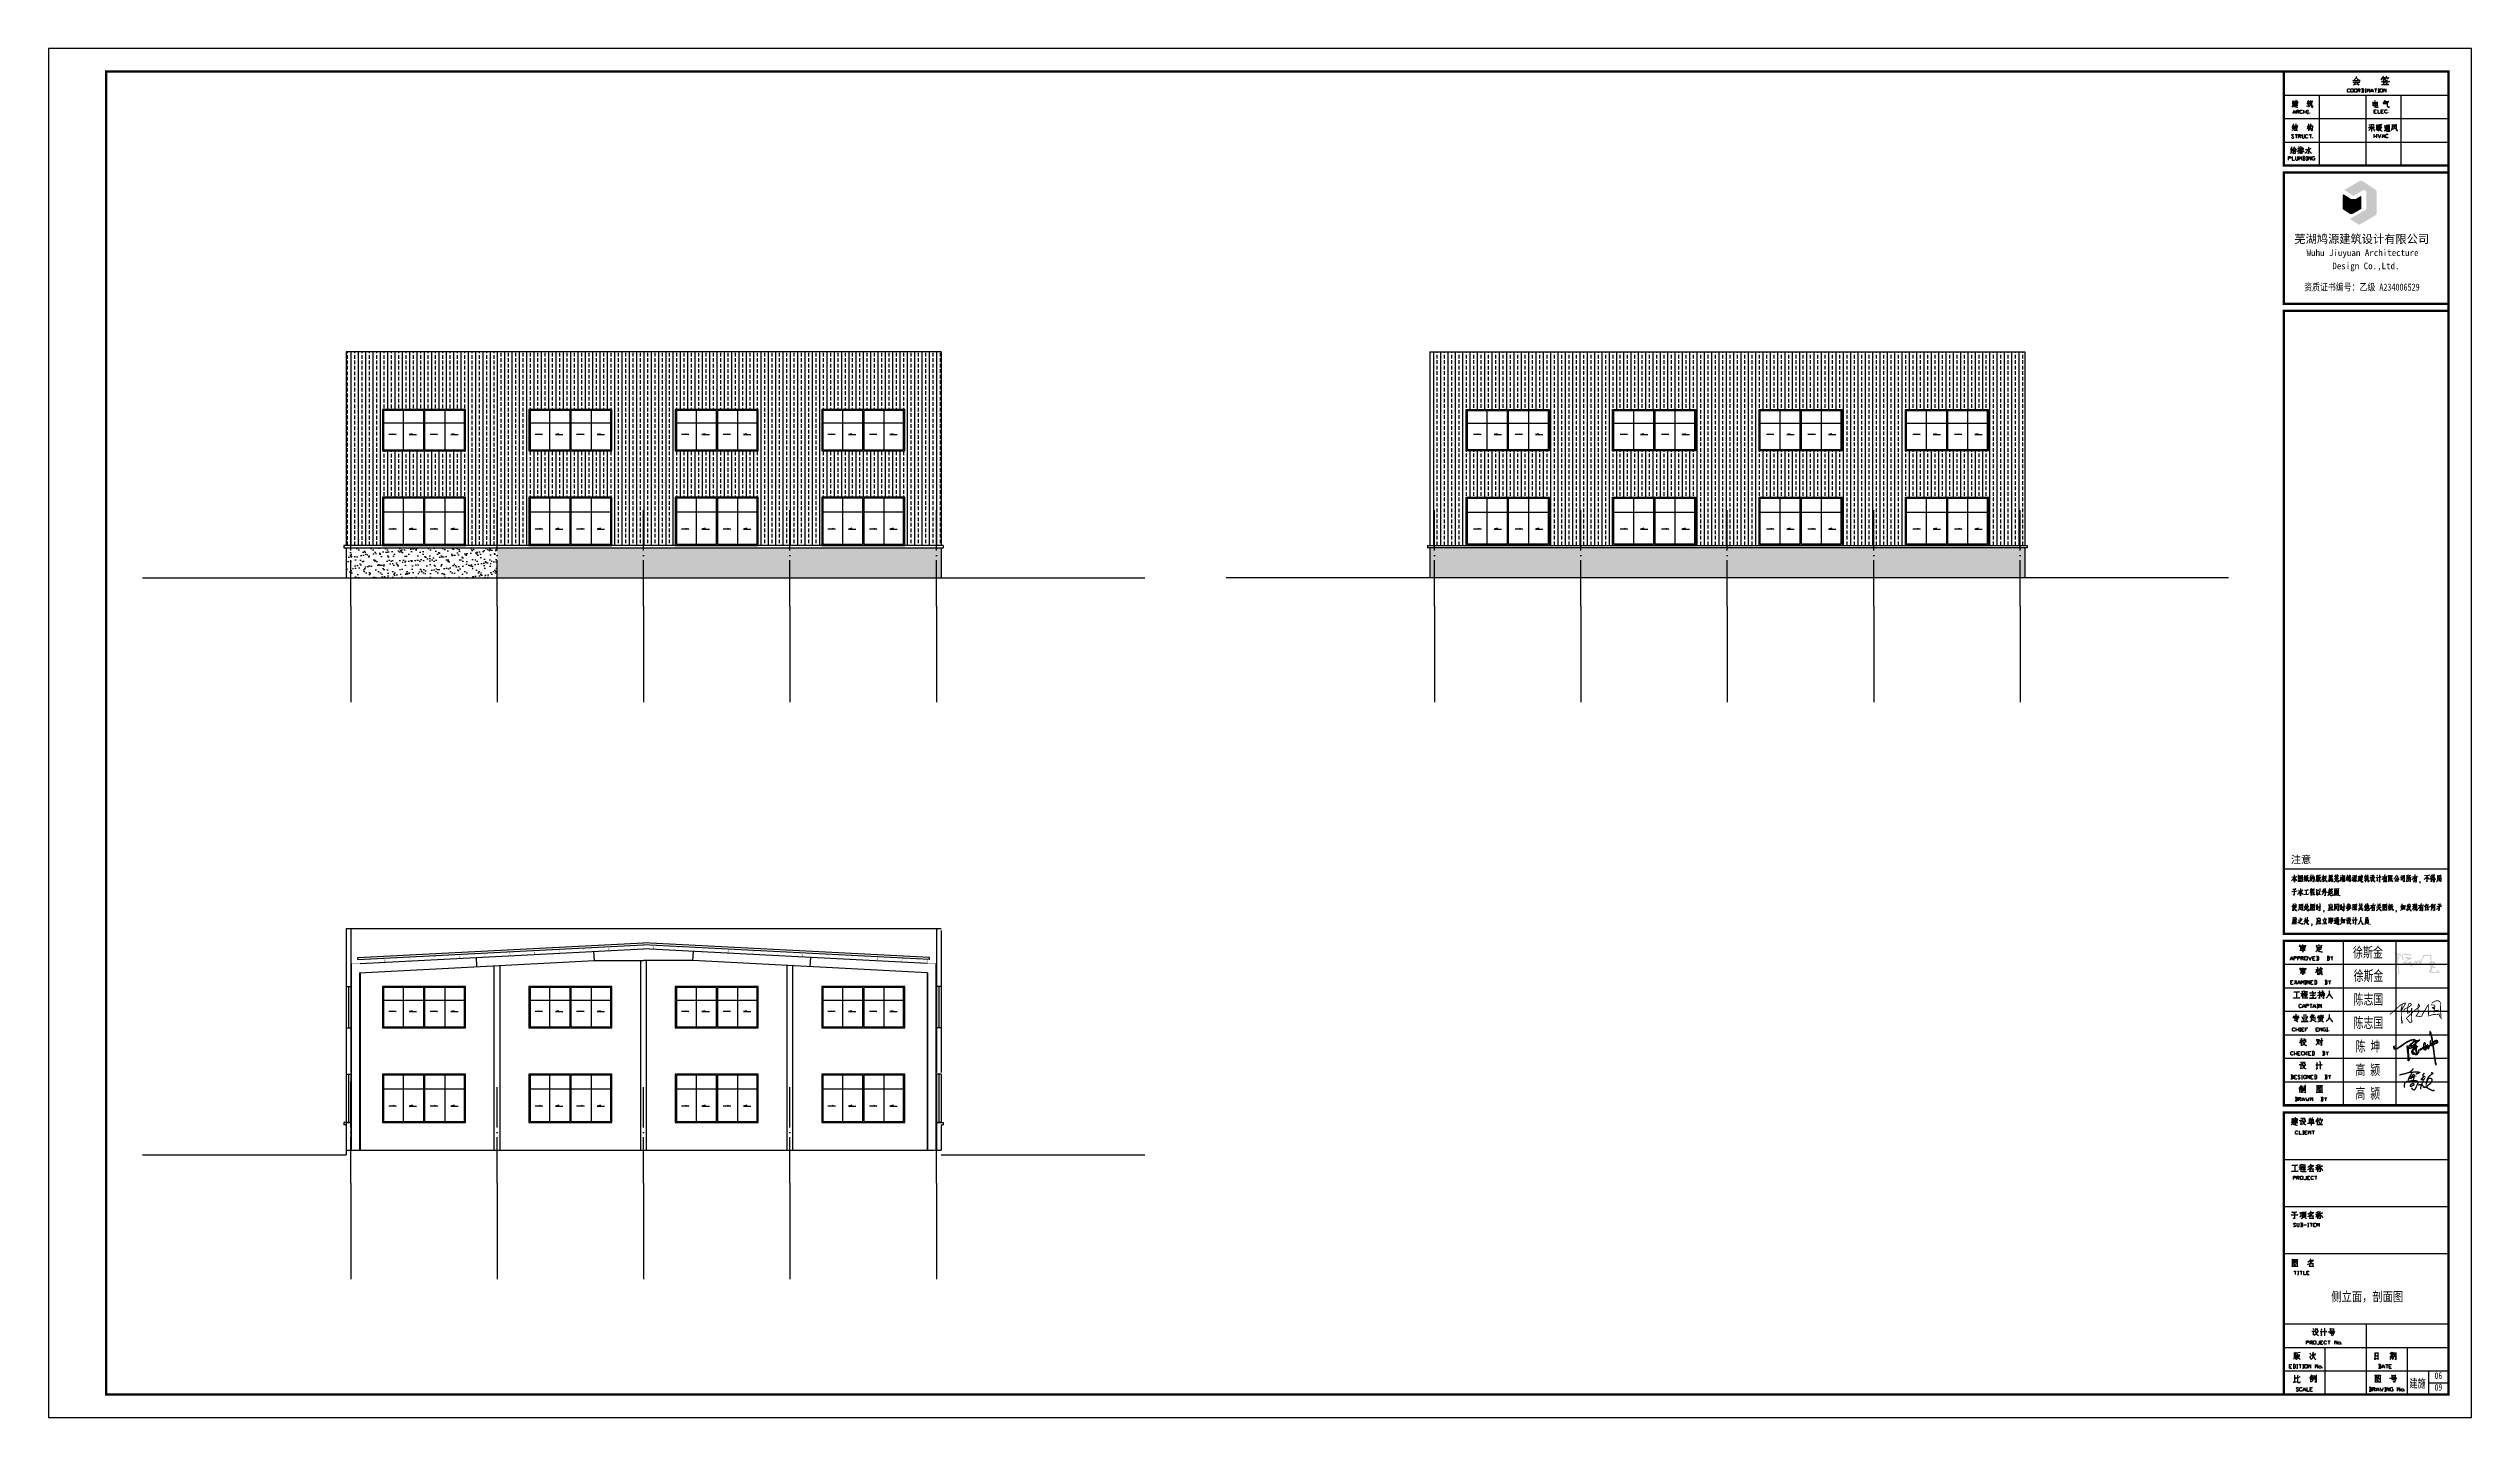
# Model space of a CAD drawing. Extents: x 39560 to 217760, y -140239 to 277665.
# Drawn here: x 39560 to 144660, y -98239 to -38839 of the extents above; entities that cross this region are included whole.
import ezdxf
from ezdxf.enums import TextEntityAlignment as Align

# ---------------------------------------------------------------- set-up
doc = ezdxf.new("R2010")
doc.units = 0
doc.header["$LTSCALE"] = 1000
doc.header["$MEASUREMENT"] = 0
doc.linetypes.add('CENTERX2', pattern=[4, 2.5, -0.5, 0.5, -0.5])
doc.linetypes.add('DOTE', pattern=[2.42, 2, -0.2, 0.02, -0.2])
for name, color, linetype in [('0-lm', 2, 'Continuous'), ('AXIS', 3, 'Continuous'), ('COLUMN', 9, 'Continuous'), ('DOTE', 8, 'DOTE'), ('PUB_HATCH', 8, 'Continuous'), ('PUB_TITLE', 4, 'Continuous'), ('WALL', 11, 'Continuous'), ('wd', 144, 'Continuous'), ('WINDOW', 4, 'Continuous'), ('WINDOW_TEXT', 7, 'Continuous'), ('吊车', 6, 'Continuous'), ('图框(锁住)', 7, 'Continuous')]:
    doc.layers.add(name, color=color, linetype=linetype)
doc.styles.add('-宋体', font='', dxfattribs={"width": 0.8})
doc.styles.add('-黑体', font='simhei.ttf', dxfattribs={"width": 0.8})
doc.styles.add('_HZTXT', font='txt.shx', dxfattribs={"width": 0.8, "bigfont": 'hztxt.shx'})
doc.styles.add('TSSD_REIN', font='Tssdeng.shx', dxfattribs={"width": 0.7, "oblique": 10, "bigfont": 'hztxt.shx'})
doc.styles.add('图签2', font='', dxfattribs={"height": 1000})
doc.styles.add('宋体', font='')
doc.styles.get('-宋体').set_extended_font_data('SimSun')
doc.styles.get('图签2').set_extended_font_data('SimSun')
doc.styles.get('宋体').set_extended_font_data('SimSun')
pattern_1 = [(37.5, (0, 0), (-12.5987, 385.3648), [0, -304, 0, -340, 0, -325]), (7.5, (0, 0), (353.9553, 564.4292), [0, -164, 0, -274, 0, -105]), (327.5, (-246, 0), (622.8284, 1.1318), [0, -100, 0, -360, 0, -470]), (317.5, (-246, 0), (601.2253, 175.535), [0, -50, 0, -236, 0, -270])]

msp = doc.modelspace()

# ---------------------------------------------------------------- texts
at = {"color": 3, "style": '-黑体', "width": 0.7}
for s, height, p in [('建施', 359.5105, (141962.55, -96937.102, -14.064)), ('06', 287.6084, (143060.732, -96562.981, -11.252)), ('09', 287.6084, (143060.732, -97072.981, -11.252))]:
    msp.add_text(s, height=height, dxfattribs=at).set_placement(p)
at = {"layer": 'PUB_TITLE'}
for s, height, style, width, p in [('芜湖鸠源建筑设计有限公司', 357, '图签2', 1, (136976.627, -47285.01, -127.455)), ('资质证书编号：乙级 A234006529', 306, '宋体', 0.8, (137401.918, -49346.175, -127.455)), ('注意', 326.4, '图签2', 1, (136820.988, -74192.906)), ('徐斯金', 510, '_HZTXT', 0.85, (139515.12, -78326.581)), ('徐斯金', 510, 'TSSD_REIN', 0.7, (139546.041, -79346.581)), ('陈志国', 510, 'TSSD_REIN', 0.7, (139546.041, -80366.581)), ('陈志国', 510, 'TSSD_REIN', 0.7, (139546.041, -81386.581, -127.455)), ('陈 坤', 510, 'TSSD_REIN', 0.7, (139630.278, -82406.581, -127.455)), ('高 颍', 510, 'TSSD_REIN', 0.7, (139623.029, -83426.581)), ('高 颍', 510, 'TSSD_REIN', 0.7, (139623.029, -84446.581))]:
    msp.add_text(s, height=height, dxfattribs=dict(at, style=style, width=width)).set_placement(p)
at = {"layer": 'PUB_TITLE', "style": '-宋体'}
for s, p in [('Wuhu Jiuyuan Architecture', (137505.54, -47846.622, -127.455)), (' Design Co.,Ltd.', (138427.707, -48416.426, -127.455))]:
    msp.add_text(s, height=285.6, dxfattribs=at).set_placement(p)
at = {"layer": 'PUB_TITLE', "color": 1, "style": '宋体', "width": 0.8}
msp.add_text('侧立面，剖面图', height=408, dxfattribs=at).set_placement((140135.432, -93193.082), align=Align.CENTER)

# ---------------------------------------------------------------- blocks, each defined once
blk = doc.blocks.new('EQWEWQEQWEQ')
at = {"layer": 'PUB_HATCH'}
for points in [[(396, -1001), (541, -1039), (220, -1039)], [(1252, -1001), (1107, -1039), (1428, -1039)], [(2197, -1001), (2342, -1039), (2021, -1039)], [(3053, -1001), (2908, -1039), (3229, -1039)]]:
    blk.add_lwpolyline(points, dxfattribs=at)
at = {"layer": 'WINDOW'}
for p, q in [((850, 300), (850, -1700)), ((1725, 300), (1725, -1700)), ((1775, 300), (1775, -1700)), ((2650, 300), (2650, -1700)), ((1725, -300), (0, -300)), ((3500, -300), (1775, -300))]:
    blk.add_line(p, q, dxfattribs=at)
for points in [[(1725, 300), (0, 300), (0, -1700), (1725, -1700)], [(1775, -1700), (3500, -1700), (3500, 300), (1775, 300)]]:
    blk.add_lwpolyline(points, dxfattribs=at)
at = {"layer": 'WINDOW_TEXT'}
blk.add_lwpolyline([(-50, -1750), (3550, -1750), (3550, 350), (-50, 350)], close=True, dxfattribs=at)
blk = doc.blocks.new('EQWEQWEWQWE')
for points in [[(-3143, -418), (-5280, -418)], [(-3143, -418), (-3122, -19)], [(1949, -681), (1969, -282)]]:
    blk.add_lwpolyline(points)
at = {"layer": 'wd'}
blk.add_line((7120, -368), (7120, -287), dxfattribs=at)
for points in [[(7120, -287), (-5280, 353)], [(7120, -368), (-5280, 273)]]:
    blk.add_lwpolyline(points, dxfattribs=at)
at = {"layer": 'wd', "const_width": 5}
for points in [[(-4847, 209), (-4854, 71), (-4916, 74), (-4847, 209)], [(-4776, 228), (-4775, 247), (-4845, 250), (-4854, 71), (-4784, 67), (-4783, 88)], [(-3767, 154), (-3775, 15), (-3836, 18), (-3767, 154)], [(-3696, 172), (-3695, 191), (-3765, 195), (-3775, 15), (-3705, 11), (-3704, 33)], [(-2688, 98), (-2695, -41), (-2757, -38), (-2688, 98)], [(-2617, 117), (-2616, 135), (-2686, 139), (-2695, -41), (-2625, -44), (-2624, -23)], [(-1609, 42), (-1616, -97), (-1677, -93), (-1609, 42)], [(-1537, 61), (-1537, 80), (-1606, 83), (-1616, -97), (-1546, -100), (-1545, -79)], [(-458, 5), (-457, 24), (-527, 27), (-536, -152), (-466, -156), (-465, -135)], [(7440, 888), (7420, 888), (7420, 958), (7620, 958), (7620, 888), (7600, 888)], [(-529, -14), (-536, -152), (-598, -149), (-529, -14)], [(550, -69), (543, -208), (482, -205), (550, -69)], [(621, -50), (622, -32), (553, -28), (543, -208), (613, -212), (614, -190)], [(1630, -125), (1623, -264), (1561, -261), (1630, -125)], [(1701, -106), (1702, -88), (1632, -84), (1623, -264), (1693, -267), (1694, -246)], [(2709, -181), (2702, -319), (2641, -316), (2709, -181)], [(2780, -162), (2781, -143), (2711, -140), (2702, -320), (2772, -323), (2773, -302)], [(3789, -237), (3782, -375), (3720, -372), (3789, -237)], [(3860, -218), (3861, -199), (3791, -195), (3782, -375), (3852, -379), (3853, -357)], [(4868, -292), (4861, -431), (4800, -428), (4868, -292)], [(4939, -273), (4940, -255), (4870, -251), (4861, -431), (4931, -435), (4932, -413)], [(5948, -348), (5941, -487), (5879, -484), (5948, -348)], [(6019, -329), (6020, -311), (5950, -307), (5941, -487), (6011, -490), (6012, -469)], [(6950, -382), (6950, -362), (7020, -362), (7020, -542), (7420, -542), (7420, -392)]]:
    blk.add_lwpolyline(points, dxfattribs=at)
at = {"layer": '图框(锁住)', "color": 0}
for points in [[(7020, -542), (-5280, 93)], [(7040, -943), (-3143, -418)]]:
    blk.add_lwpolyline(points, dxfattribs=at)
blk = doc.blocks.new('A$C45686405')
at = {"layer": '吊车', "const_width": 140}
for points in [[(1271, 5464), (1248, 5392), (1217, 5323), (1147, 5256), (1090, 5213), (1043, 5172), (987, 5117), (954, 5075), (870, 5045), (753, 5008), (617, 4964), (392, 4889), (131, 4844), (67, 4823), (-65, 4798), (-145, 4768), (-196, 4761)], [(811, 5027), (1218, 5054), (1603, 5087), (1873, 5065), (1949, 5029), (1829, 4961), (1651, 4888), (1545, 4867)], [(359, 3409), (317, 3593), (353, 3763), (364, 3903), (464, 3997), (624, 4082), (871, 4105), (1019, 4127), (1201, 4165), (1351, 4170), (1512, 4152), (1645, 4130), (1762, 4077), (1792, 3982), (1767, 3889), (1697, 3701), (1617, 3530), (1552, 3374), (1486, 3268), (1388, 3172), (1263, 3189), (1183, 3257), (1115, 3372), (1079, 3401)], [(1130, 4959), (1059, 4834), (1019, 4781), (975, 4705), (914, 4611), (847, 4502), (802, 4385), (777, 4286), (747, 4194)], [(1354, 4859), (1302, 4778), (1262, 4759), (1212, 4743), (1167, 4673), (1229, 4629), (1096, 4587), (1240, 4574), (1071, 4535), (1166, 4481), (955, 4405), (1124, 4374)], [(967, 3586), (1009, 3728), (1069, 3792), (1214, 3838), (1337, 3842), (1360, 3770), (1323, 3678), (1257, 3648), (1034, 3555), (917, 3535)], [(1464, 4795), (1408, 4660), (1361, 4507), (1336, 4365), (1258, 4233)], [(2102, 3747), (1935, 3736), (1780, 3686)], [(2484, 4961), (2388, 4894), (2330, 4829), (2307, 4755), (2301, 4651), (2361, 4599), (2415, 4577), (2541, 4638), (2415, 4577), (2285, 4481), (2236, 4414), (2143, 4349), (2146, 4267), (2282, 4248), (2368, 4284), (2452, 4354), (2452, 4354), (2406, 4259), (2327, 4168), (2303, 4090), (2263, 4011), (2211, 3851), (2166, 3731), (2103, 3558), (2070, 3376), (2064, 3300), (2055, 3249)], [(2173, 3749), (2342, 3568), (2448, 3478)], [(3157, 5019), (3283, 5001), (3371, 4930), (3280, 4849), (3049, 4703), (2970, 4619), (2845, 4473), (2769, 4280), (2724, 4145), (2675, 4020), (2666, 3928), (2668, 3849), (2748, 4091), (2823, 4253), (2880, 4343), (2981, 4403), (3137, 4419), (3199, 4377), (3256, 4327), (3277, 4261), (3277, 4155), (3216, 4057), (3162, 3938), (3108, 3851), (2912, 3706), (2828, 3663), (2735, 3564), (2711, 3518), (2543, 3444), (2729, 3440), (2814, 3376), (2915, 3306), (3046, 3236), (3154, 3183), (3216, 3149), (3331, 3098), (3463, 3110), (3503, 3163), (3525, 3191)]]:
    blk.add_lwpolyline(points, dxfattribs=at)
blk = doc.blocks.new('A$C761150EF')
at = {"layer": '吊车'}
blk.add_blockref('A$C45686405', (-3606, 4540), dxfattribs=at)
blk = doc.blocks.new('A$C79942E48')
for points in [[(8, 286, 23, 25, 0), (320, 565, 25, 25, 0), (422, 621, 25, 25, 0), (469, 630, 25, 25, 0), (481, 624, 25, 25, 0), (381, 453, 25, 25, 0), (363, 407, 25, 25, 0), (336, 392, 25, 25, 0)], [(336, 392, 21, 23, 0), (344, 445, 23, 23, 0), (367, 529, 23, 23, 0), (367, 529, 23, 23, 0), (356, 131, 23, 23, 0), (364, 47, 23, 23, 0), (366, 21, 23, 23, 0), (375, 17, 23, 23, 0), (378, 67, 23, 23, 0), (378, 67, 23, 23, 0)], [(378, 67, 23, 16, 0), (385, 111, 3.2, 3.2, 0)], [(416, 357, 21, 25, 0), (442, 445, 25, 25, 0), (538, 493, 25, 25, 0), (596, 522, 25, 25, 0), (638, 559, 25, 25, 0), (648, 573, 25, 25, 0), (651, 578, 25, 25, 0), (649, 585, 25, 25, 0), (645, 606, 25, 25, 0), (634, 620, 25, 25, 0), (619, 625, 25, 25, 0), (596, 623, 25, 25, 0), (578, 613, 25, 25, 0), (567, 586, 25, 25, 0), (557, 552, 25, 25, 0), (550, 505, 25, 25, 0), (544, 467, 25, 25, 0), (535, 384, 25, 25, 0), (531, 345, 25, 25, 0), (539, 328, 25, 25, 0), (555, 329, 25, 25, 0), (587, 346, 25, 25, 0), (622, 378, 25, 25, 0), (667, 433, 25, 25, 0), (679, 456, 25, 25, 0), (661, 468, 25, 25, 0), (652, 449, 25, 25, 0), (665, 150, 25, 25, 0), (669, 62, 25, 25, 0), (639, 37, 25, 25, 0), (604, 48, 25, 25, 0), (506, 173, 25, 25, 0), (700, 362, 25, 25, 0), (874, 507, 25, 25, 0), (901, 530, 25, 25, 0), (892, 576, 25, 25, 0), (872, 602, 25, 25, 0), (852, 532, 25, 25, 0), (856, 413, 25, 25, 0), (857, 395, 25, 25, 0), (885, 403, 25, 25, 0), (891, 381, 25, 25, 0), (794, 241, 25, 25, 0), (855, 233, 25, 25, 0), (904, 228, 25, 25, 0), (968, 232, 25, 25, 0), (982, 281, 25, 25, 0), (1165, 584, 25, 25, 0), (1170, 291, 25, 25, 0), (1185, 348, 25, 25, 0), (1188, 354, 25, 25, 0)], [(1191, 249, 21, 23, 0), (1323, 285, 25, 25, 0), (1415, 291, 25, 25, 0), (1463, 281, 25, 25, 0)]]:
    blk.add_lwpolyline(points, format="xyseb")
at = {"const_width": 25}
for points in [[(1250, 577), (1340, 570), (1363, 521), (1347, 448), (1313, 461), (1287, 496), (1319, 508), (1349, 457), (1349, 360), (1306, 374), (1386, 406), (1437, 408), (1472, 376), (1481, 413), (1488, 411)], [(1266, 633), (1372, 690), (1423, 703), (1479, 695), (1526, 656), (1534, 409), (1550, 179), (1508, 230), (1481, 324)]]:
    blk.add_lwpolyline(points, dxfattribs=at)
blk = doc.blocks.new('A$C1B877148')
h = blk.add_hatch(color=7)
h.dxf.hatch_style = 1
h.paths.add_polyline_path([(480, 934), (342, 841), (219, 757), (135, 705), (84, 685), (46, 689), (28, 721, -0.3302014), (35, 804), (31, 808), (26, 808), (15, 802), (5, 792), (0, 762), (0, 722), (12, 692), (27, 668), (62, 662), (107, 668), (155, 690), (225, 736), (311, 791), (401, 858), (504, 922), (618, 981), (705, 1025), (758, 1045), (788, 1055), (821, 1067), (852, 1067), (868, 1067), (874, 1059), (869, 1037), (848, 1017), (826, 987), (783, 938), (741, 909), (691, 857), (670, 839), (664, 817), (674, 810), (692, 797), (708, 797), (735, 796), (743, 789), (753, 778), (754, 759), (749, 747), (730, 728), (710, 720), (687, 718), (671, 726), (659, 741), (638, 766), (607, 790), (591, 801), (579, 809), (570, 809), (568, 798), (571, 775), (590, 688), (590, 651), (600, 498), (607, 452), (611, 362), (613, 184), (612, 173), (617, 170), (630, 168), (635, 173), (645, 182), (659, 213), (687, 272), (702, 318), (690, 323), (672, 278), (640, 218), (633, 217), (636, 242), (633, 335), (628, 473), (619, 514), (616, 633), (612, 688), (594, 757), (595, 765), (615, 744), (644, 719), (673, 699), (705, 696), (739, 708), (756, 721), (772, 749), (773, 780), (755, 801), (740, 812), (712, 816), (704, 820), (689, 827), (703, 839), (736, 869), (797, 924), (869, 997), (888, 1033), (893, 1049), (899, 1068), (892, 1079), (881, 1087), (851, 1089), (797, 1086), (733, 1063), (619, 1012)])
h.paths.add_polyline_path([(820, 615), (846, 635), (885, 663), (930, 702), (951, 583), (969, 503), (972, 475), (976, 447), (961, 444), (947, 450), (926, 471), (880, 497), (848, 528), (809, 566), (786, 587), (775, 584), (770, 567), (770, 527), (779, 498), (793, 467), (811, 447), (841, 447), (852, 451), (849, 462), (829, 462), (816, 470), (800, 488), (793, 511), (785, 551), (782, 564), (789, 562), (823, 527), (893, 464), (927, 436), (956, 427), (982, 424), (989, 430), (994, 442), (991, 467), (956, 669), (947, 718), (954, 725), (973, 740), (1003, 768), (1008, 786), (1005, 792), (998, 797), (988, 801), (966, 806), (970, 810), (967, 816), (959, 821), (950, 823), (937, 812), (926, 797), (920, 759), (920, 718), (868, 676), (823, 641), (815, 640), (815, 646), (823, 661), (839, 687), (866, 754), (888, 797), (921, 874), (932, 898), (940, 916), (963, 935), (1034, 992), (1068, 1022), (1102, 1047), (1107, 1053), (1104, 1061), (1096, 1064), (1062, 1051), (1032, 1042), (999, 1040), (961, 1040), (956, 1032), (971, 1029), (1007, 1029), (1050, 1035), (1001, 994), (943, 948), (941, 968), (932, 1006), (919, 1019), (937, 1022), (927, 1039), (903, 1037), (894, 1036), (892, 1029), (900, 1018), (916, 996), (925, 942), (920, 925), (872, 880), (846, 856), (828, 841), (806, 831), (789, 823), (772, 821), (760, 825), (757, 823), (745, 809), (758, 805), (789, 804), (807, 808), (825, 816), (854, 837), (877, 858), (899, 882), (904, 880), (886, 842), (850, 763), (825, 709), (779, 631), (774, 617), (777, 610), (784, 606), (789, 605), (795, 604)])
h.paths.add_polyline_path([(941, 737), (939, 787), (948, 787), (970, 787), (989, 785), (980, 771), (958, 753)], flags=16)
h.paths.add_polyline_path([(1073, 590), (1071, 605), (1073, 618), (1066, 622), (1058, 622), (1053, 615), (1052, 598), (1051, 573), (1048, 551), (1044, 549), (1044, 542), (1046, 539), (1042, 522), (1049, 514), (1055, 511), (1061, 513), (1063, 520)], flags=17)
h.paths.add_polyline_path([(1156, 684), (1122, 667), (1101, 641), (1111, 624), (1263, 723), (1270, 682), (1279, 660), (1292, 656), (1314, 656), (1330, 661), (1344, 664), (1348, 646), (1354, 639), (1358, 638), (1363, 641), (1370, 646), (1374, 657), (1371, 685), (1411, 703), (1433, 727), (1452, 755), (1467, 705), (1478, 689), (1489, 692), (1499, 708), (1505, 737), (1513, 764), (1538, 812), (1558, 842), (1571, 833), (1579, 822), (1602, 824), (1627, 836), (1651, 843), (1658, 846), (1668, 776), (1683, 683), (1733, 262), (1768, 93), (1757, 69), (1774, 32), (1788, 0), (1806, 9), (1807, 26), (1799, 50), (1799, 64), (1795, 98), (1790, 114), (1790, 126), (1779, 137), (1779, 185), (1758, 274), (1749, 353), (1738, 449), (1719, 564), (1702, 730), (1689, 790), (1679, 859), (1795, 920), (1824, 930), (1869, 968), (1879, 1001), (1863, 1027), (1830, 1034), (1794, 1034), (1764, 1027), (1730, 1007), (1687, 982), (1663, 964), (1642, 1103), (1617, 1219), (1589, 1334), (1566, 1407), (1551, 1426), (1535, 1427), (1535, 1414), (1532, 1326), (1538, 1269), (1551, 1269), (1548, 1381), (1555, 1381), (1570, 1326), (1610, 1143), (1641, 956), (1635, 945), (1596, 912), (1578, 900), (1578, 927), (1567, 960), (1568, 1031), (1552, 1025), (1551, 981), (1551, 952), (1551, 917), (1562, 878), (1530, 840), (1514, 812), (1500, 780), (1489, 748), (1486, 734), (1480, 739), (1471, 768), (1471, 786), (1475, 810), (1460, 828), (1440, 859), (1427, 861), (1418, 854), (1418, 847), (1431, 844), (1437, 825), (1412, 820), (1379, 807), (1362, 803), (1357, 850), (1349, 902), (1337, 924), (1320, 939), (1295, 939), (1278, 909), (1261, 847), (1261, 817), (1256, 787), (1260, 747), (1250, 738)])
h.paths.add_polyline_path([(1289, 695), (1292, 718), (1292, 742), (1345, 767), (1345, 687), (1330, 678), (1314, 674), (1296, 681)], flags=16)
h.paths.add_polyline_path([(1278, 836), (1278, 876), (1298, 914), (1314, 924), (1324, 908), (1324, 896), (1336, 880), (1336, 836), (1344, 790), (1284, 762)], flags=16)
h.paths.add_polyline_path([(1373, 711), (1370, 735), (1366, 775), (1370, 780), (1390, 789), (1413, 798), (1426, 804), (1438, 806), (1444, 799), (1449, 787), (1445, 779), (1439, 769), (1432, 758), (1426, 749), (1419, 740), (1410, 728), (1390, 720), (1384, 713)], flags=16)
h.paths.add_polyline_path([(1586, 875), (1600, 884), (1623, 909), (1646, 929), (1656, 871), (1618, 850)], flags=16)
h.paths.add_polyline_path([(1678, 883), (1664, 940), (1704, 964), (1732, 985), (1763, 999), (1787, 1009), (1804, 1012), (1826, 1012), (1841, 1010), (1849, 1009), (1856, 998), (1853, 982), (1840, 971), (1817, 954), (1793, 939), (1771, 929), (1717, 905), (1695, 891)], flags=16)
at = {"color": 7}
blk.add_lwpolyline([(36, 805, 0.310095), (26, 726), (46, 689), (84, 685), (135, 705), (219, 757), (342, 841), (480, 934), (619, 1012), (733, 1063), (797, 1086), (851, 1089), (881, 1087), (892, 1079), (899, 1068), (893, 1049), (888, 1033), (869, 997), (797, 924), (736, 869), (703, 839), (689, 827), (704, 820), (712, 816), (740, 812), (755, 801), (773, 780), (772, 749), (756, 721), (739, 708), (705, 696), (673, 699), (644, 719), (615, 744), (595, 765), (594, 757), (612, 688), (616, 633), (619, 514), (628, 473), (633, 335), (636, 242), (633, 217), (640, 218), (672, 278), (690, 323), (702, 318), (687, 272), (659, 213), (645, 182), (635, 173), (630, 168), (617, 170), (612, 173), (613, 184), (611, 362), (607, 452), (600, 498), (590, 651), (590, 688), (571, 775), (568, 798), (570, 809), (579, 809), (591, 801), (607, 790), (638, 766), (659, 741), (671, 726), (687, 718), (710, 720), (730, 728), (749, 747), (754, 759), (753, 778), (743, 789), (735, 796), (708, 797), (692, 797), (674, 810), (664, 817), (670, 839), (691, 857), (741, 909), (783, 938), (826, 987), (848, 1017), (869, 1037), (874, 1059), (868, 1067), (852, 1067), (821, 1067), (788, 1055), (758, 1045), (705, 1025), (618, 981), (504, 922), (401, 858), (311, 791), (225, 736), (155, 690), (107, 668), (62, 662), (27, 668), (12, 692), (0, 722), (0, 762), (5, 792), (15, 802), (26, 808), (31, 808), (35, 804)], format="xyb", dxfattribs=at)
for points in [[(760, 825), (772, 821), (789, 823), (806, 831), (828, 841), (846, 856), (872, 880), (920, 925), (925, 942), (916, 996), (900, 1018), (892, 1029), (894, 1036), (903, 1037), (927, 1039), (937, 1022), (919, 1019), (932, 1006), (941, 968), (943, 948), (1001, 994), (1050, 1035), (1007, 1029), (971, 1029), (956, 1032), (961, 1040), (999, 1040), (1032, 1042), (1062, 1051), (1096, 1064), (1104, 1061), (1107, 1053), (1102, 1047), (1068, 1022), (1034, 992), (963, 935), (940, 916), (932, 898), (921, 874), (888, 797), (866, 754), (839, 687), (823, 661), (815, 646), (815, 640), (823, 641), (868, 676), (920, 718), (920, 759), (926, 797), (937, 812), (950, 823), (959, 821), (967, 816), (970, 810), (966, 806), (988, 801), (998, 797), (1005, 792), (1008, 786), (1003, 768), (973, 740), (954, 725), (947, 718), (956, 669), (991, 467), (994, 442), (989, 430), (982, 424), (956, 427), (927, 436), (893, 464), (823, 527), (789, 562), (782, 564), (785, 551), (793, 511), (800, 488), (816, 470), (829, 462), (849, 462), (852, 451), (841, 447), (811, 447), (793, 467), (779, 498), (770, 527), (770, 567), (775, 584), (786, 587), (809, 566), (848, 528), (880, 497), (926, 471), (947, 450), (961, 444), (972, 446), (974, 456), (972, 475), (969, 503), (951, 583), (930, 702), (885, 663), (846, 635), (820, 615), (795, 604), (789, 605), (784, 606), (777, 610), (774, 617), (779, 631), (825, 709), (850, 763), (886, 842), (904, 880), (899, 882), (877, 858), (854, 837), (825, 816), (807, 808), (789, 804), (758, 805), (745, 809), (757, 823), (760, 825)], [(1112, 624), (1263, 723), (1270, 682), (1279, 660), (1292, 656), (1314, 656), (1330, 661), (1344, 664), (1348, 646), (1354, 639), (1358, 638), (1363, 641), (1370, 646), (1374, 657), (1371, 685), (1411, 703), (1433, 727), (1452, 755), (1467, 705), (1478, 689), (1489, 692), (1499, 708), (1505, 737), (1513, 764), (1538, 812), (1558, 842), (1571, 833), (1579, 822), (1602, 824), (1627, 836), (1651, 843), (1658, 846), (1668, 776), (1683, 683), (1733, 262), (1768, 93), (1757, 69), (1774, 32), (1788, 0), (1806, 9), (1807, 26), (1799, 50), (1799, 64), (1795, 98), (1790, 114), (1790, 126), (1779, 137), (1779, 185), (1758, 274), (1749, 353), (1738, 449), (1719, 564), (1702, 730), (1689, 790), (1679, 859), (1795, 920), (1824, 930), (1869, 968), (1879, 1001), (1863, 1027), (1830, 1034), (1794, 1034), (1764, 1027), (1730, 1007), (1687, 982), (1663, 964), (1642, 1103), (1617, 1219), (1589, 1334), (1566, 1407), (1551, 1426), (1535, 1427), (1535, 1414), (1532, 1326), (1538, 1269), (1551, 1269), (1548, 1381), (1555, 1381), (1570, 1326), (1610, 1143), (1641, 956), (1635, 945), (1596, 912), (1578, 900), (1578, 927), (1567, 960), (1568, 1031), (1552, 1025), (1551, 981), (1551, 952), (1551, 917), (1562, 878), (1530, 840), (1514, 812), (1500, 780), (1489, 748), (1486, 734), (1480, 739), (1471, 768), (1471, 786), (1475, 810), (1460, 828), (1440, 859), (1427, 861), (1418, 854), (1418, 847), (1426, 845), (1432, 840), (1435, 830), (1435, 825), (1412, 820), (1379, 807), (1362, 803), (1357, 850), (1349, 902), (1337, 924), (1320, 939), (1295, 939), (1278, 909), (1261, 847), (1261, 817), (1256, 787), (1260, 747), (1250, 738), (1156, 684), (1122, 667), (1101, 641), (1111, 624)], [(939, 787), (941, 737), (958, 753), (980, 771), (987, 782), (984, 786), (970, 787), (948, 787), (939, 787)], [(1284, 760), (1278, 836), (1278, 876), (1298, 914), (1314, 924), (1324, 908), (1324, 896), (1336, 880), (1336, 836), (1344, 790), (1284, 762)], [(1292, 742), (1345, 767), (1345, 687), (1330, 678), (1314, 674), (1296, 681), (1289, 695), (1292, 718), (1292, 743)], [(1366, 775), (1370, 735), (1373, 711), (1384, 713), (1390, 720), (1410, 728), (1419, 740), (1426, 749), (1432, 758), (1439, 769), (1445, 779), (1449, 787), (1444, 799), (1438, 806), (1426, 804), (1413, 798), (1390, 789), (1370, 780), (1366, 775)], [(1586, 875), (1618, 850), (1656, 871), (1646, 929), (1623, 909), (1600, 884), (1586, 875)], [(1664, 940), (1704, 964), (1732, 985), (1763, 999), (1787, 1009), (1804, 1012), (1826, 1012), (1841, 1010), (1849, 1009), (1856, 998), (1853, 982), (1840, 971), (1817, 954), (1793, 939), (1771, 929), (1717, 905), (1695, 891), (1678, 883), (1664, 940)]]:
    blk.add_lwpolyline(points, dxfattribs=at)
blk.add_lwpolyline([(1042, 522), (1049, 514), (1055, 511), (1061, 513), (1063, 520), (1073, 590), (1071, 605), (1073, 618), (1066, 622), (1058, 622), (1053, 615), (1052, 598), (1051, 573), (1048, 551), (1044, 549), (1044, 542), (1046, 539)], close=True, dxfattribs=at)

# ---------------------------------------------------------------- hatches: boundary and pattern name
at = {"linetype": 'CENTERX2'}
h = msp.add_hatch(color=256, dxfattribs=at)
h.dxf.hatch_style = 1
h.paths.add_polyline_path([(142922.412, -78512.55), (142925.249, -78509.764), (142927.988, -78508.298), (142930.728, -78507.809), (142934.005, -78508.542), (142936.786, -78509.164), (142939.631, -78509.164), (142942.566, -78508.787), (142944.636, -78508.52), (142947.604, -78507.516), (142951.726, -78507.017), (142954.858, -78506.637), (142956.96, -78505.502), (142959.21, -78505.502), (142962.049, -78505.881), (142964.658, -78506.23), (142966.344, -78505.881), (142968.159, -78505.222), (142969.289, -78504.811), (142971.009, -78504.568), (142972.974, -78504.568), (142973.745, -78505.26), (142974.398, -78505.848), (142975.549, -78506.882), (142977.759, -78507.319), (142979.628, -78507.319), (142980.822, -78507.608), (142982.167, -78507.933), (142983.911, -78507.648), (142984.97, -78507.802), (142986.01, -78508.206), (142987.532, -78508.36), (142988.457, -78507.994), (142989.324, -78508.36), (142990.518, -78508.629), (142992.097, -78508.822), (142993.195, -78509.245), (142995.241, -78509.553), (142996.878, -78509.303), (142998.303, -78509.649), (142999.397, -78509.915), (143001.601, -78510.074), (143002.295, -78510.498), (143003.47, -78510.863), (143004.048, -78511.421), (143006.126, -78512.662), (143007.438, -78513.445), (143008.196, -78515.124), (143009.006, -78516.918), (143010.364, -78518.865), (143010.216, -78520.637), (143008.935, -78522.754), (143002.978, -78528.736), (142999.356, -78532.372), (142995.517, -78539.211), (142992.858, -78544.032), (142990.287, -78548.695), (142987.65, -78553.477), (142985.335, -78557.673), (142983.051, -78561.817), (142979.928, -78567.478), (142976.785, -78573.178), (142976.497, -78576.137), (142975.493, -78578.745), (142973.636, -78580.6), (142972.783, -78582.807), (142971.528, -78584.762), (142970.775, -78586.818), (142970.143, -78588.544), (142969.447, -78590.444), (142967.357, -78592.557), (142965.31, -78594.626), (142964.396, -78597.27), (142963.907, -78598.683), (142962.639, -78599.727), (142961.329, -78602), (142959.766, -78604.711), (142958.2, -78607.427), (142956.743, -78609.955), (142955.491, -78612.127), (142955.491, -78613.533), (142954.547, -78614.458), (142953.945, -78616.163), (142953.384, -78617.75), (142953.292, -78619.172), (142952.539, -78620.476), (142951.733, -78621.871), (142951.074, -78623.012), (142949.772, -78624.259), (142948.545, -78625.434), (142947.764, -78627.167), (142947.132, -78628.571), (142946.299, -78630.422), (142945.53, -78632.128), (142944.511, -78634.392), (142944.022, -78635.479), (142943.603, -78636.409), (142942.042, -78636.946), (142941.673, -78637.758), (142940.898, -78639.466), (142940.371, -78640.626), (142940.004, -78642.195), (142939.717, -78643.42), (142939.059, -78644.492), (142938.615, -78645.768), (142938.077, -78647.319), (142937.606, -78648.674), (142936.914, -78649.859), (142936.289, -78650.932), (142936.289, -78652.093), (142936.289, -78653.037), (142935.497, -78653.981), (142934.712, -78654.917), (142933.852, -78655.943), (142932.41, -78656.184), (142930.954, -78656.428), (142929.761, -78657.267), (142928.476, -78658.17), (142927.682, -78659.249), (142926.895, -78659.878), (142926.176, -78660.452), (142925.147, -78661.275), (142924.217, -78661.275), (142923.335, -78660.948), (142923.052, -78660.193), (142923.052, -78658.148), (142923.052, -78656.385), (142924.028, -78654.718), (142924.028, -78652.578), (142924.028, -78650.532), (142922.861, -78648.477), (142921.984, -78646.932), (142921.727, -78645.487), (142921.128, -78643.568), (142921.128, -78640.28), (142920.687, -78637.196), (142920.687, -78634.773), (142920.024, -78631.606), (142920.024, -78628.617), (142920.024, -78625.69), (142920.024, -78622.811), (142919.709, -78620.671), (142920.213, -78618.783), (142920.213, -78617.115), (142920.623, -78615.699), (142920.623, -78612.285), (142919.552, -78609.012), (142920.056, -78606.904), (142920.692, -78604.244), (142921.285, -78602.845), (142920.815, -78600.489), (142920.297, -78597.893), (142919.733, -78595.067), (142920.122, -78593.409), (142921.508, -78591.553), (142921.949, -78589.539), (142921.539, -78587.573), (142921.539, -78585.716), (142921.539, -78582.758), (142922.138, -78580.808), (142921.602, -78578.652), (142920.999, -78576.222), (142921.382, -78574.278), (142921.716, -78572.582), (142921.381, -78571.151), (142921.381, -78569.232), (142921.696, -78567.438), (142921.444, -78565.235), (142921.444, -78562.97), (142921.444, -78559.117), (142922.074, -78556.033), (142922.074, -78552.12), (142920.688, -78549.697), (142920.972, -78546.896), (142920.342, -78543.702), (142919.848, -78541.202), (142920.247, -78539.36), (142919.869, -78537.018), (142921.192, -78534.28), (142920.94, -78531.259), (142920.94, -78529.812), (142920.102, -78526.007), (142921.024, -78523.361), (142921.772, -78521.217), (142922.216, -78519.033), (142922.216, -78518.004), (142921.892, -78516.842), (142921.652, -78515.976), (142921.408, -78514.162), (142921.795, -78513.548)], flags=16)
h.paths.add_polyline_path([(142869.423, -78515.604), (142868.422, -78516.233), (142867.415, -78516.865), (142865.903, -78517.262), (142865.083, -78517.477), (142864.3, -78518.12), (142863.763, -78518.56), (142863.098, -78518.263), (142862.039, -78518.263), (142861.496, -78519.406), (142861.496, -78520.636), (142861.41, -78521.865), (142861.982, -78523.237), (142862.268, -78524.61), (142862.597, -78526.185), (142862.891, -78527.597), (142863.814, -78528.884), (142864.587, -78530.657), (142865.016, -78532.801), (142865.731, -78534.488), (142866.533, -78535.613), (142867.162, -78537.071), (142867.162, -78538.214), (142867.878, -78539.787), (142868.414, -78540.965), (142868.105, -78542.719), (142868.105, -78544.063), (142868.649, -78545.492), (142868.964, -78547.98), (142868.964, -78549.581), (142869.508, -78550.905), (142869.851, -78553.364), (142870.252, -78554.679), (142870.619, -78555.856), (142871.481, -78557.668), (142871.769, -78559.381), (142872.452, -78561.857), (142873.062, -78563.418), (142873.688, -78565.019), (142874.133, -78566.155), (142874.536, -78568.128), (142874.861, -78569.718), (142875.23, -78571.52), (142875.623, -78573.444), (142876.319, -78574.969), (142876.415, -78576.573), (142877.338, -78578.301), (142877.955, -78579.456), (142878.203, -78580.663), (142878.203, -78582.345), (142878.665, -78584.678), (142879.27, -78586.032), (142879.776, -78587.164), (142880.596, -78587.818), (142881.116, -78589.18), (142881.116, -78590.361), (142882.298, -78590.793), (142883.196, -78591.121), (142884.057, -78590.85), (142884.691, -78590.216), (142885.484, -78589.425), (142886.306, -78587.682), (142887.055, -78585.378), (142888.122, -78583.045), (142888.583, -78581.028), (142889.171, -78579.841), (142889.778, -78578.616), (142889.642, -78576.841), (142890.004, -78575.268), (142890.299, -78573.982), (142890.299, -78572.585), (142889.805, -78570.471), (142889.606, -78568.88), (142889.606, -78567.406), (142889.914, -78565.635), (142889.588, -78563.611), (142889.588, -78562.328), (142890.548, -78560.779), (142890.819, -78559.062), (142890.439, -78557.128), (142890.01, -78554.943), (142890.71, -78553.124), (142890.891, -78550.431), (142890.602, -78549.184), (142890.818, -78547.238), (142890.493, -78544.78), (142889.878, -78542.81), (142889.569, -78540.469), (142889.569, -78538.191), (142889.152, -78536.348), (142889.152, -78534.493), (142888.736, -78532.487), (142888.501, -78530.227), (142888.717, -78528.011), (142888.066, -78525.463), (142887.505, -78524.234), (142888.174, -78522.886), (142887.812, -78520.337), (142887.607, -78518.892), (142886.22, -78516.65), (142885.802, -78514.279), (142884.367, -78512.291), (142883.034, -78510.613), (142882.256, -78509.802), (142881.224, -78508.789), (142879.878, -78508.029), (142878.006, -78507.795), (142876.396, -78508.117), (142874.703, -78508.455), (142873.47, -78509.783), (142872.242, -78510.66), (142871.127, -78511.864), (142870.235, -78512.827), (142869.839, -78514.29)], flags=16)
h.paths.add_polyline_path([(141791.008, -78297.324), (141788.695, -78282.409), (141793.952, -78272.745), (141803.205, -78266.653), (141819.818, -78264.762), (141832.436, -78264.762), (141846.946, -78264.762), (141859.774, -78266.653), (141877.438, -78266.023), (141900.571, -78267.703), (141919.01, -78269.043), (141935.657, -78270.252), (141954.278, -78271.605), (141976.319, -78273.207), (141997.732, -78274.762), (142023.171, -78278.207), (142025.253, -78278.489), (142041.416, -78280.678), (142053.033, -78287.871), (142058.921, -78296.904), (142058.921, -78308.249), (142054.925, -78317.072), (142047.144, -78323.164), (142043.024, -78326.39), (142040.625, -78331.567), (142035.999, -78337.029), (142029.9, -78339.761), (142019.596, -78341.861), (142012.656, -78341.861), (142007.189, -78345.433), (141999.111, -78346.874), (141989.996, -78353.619), (141972.441, -78362.388), (141957.586, -78369.808), (141939.897, -78378.644), (141927.202, -78384.985), (141913.832, -78391.662), (141902.084, -78397.531), (141891.145, -78402.994), (141876.697, -78410.211), (141864.005, -78416.551), (141854.957, -78425.118), (141841.79, -78430.514), (141833.013, -78438.608), (141821.197, -78445.69), (141811.317, -78451.612), (141801.616, -78461.541), (141791.826, -78467.612), (141782.911, -78473.139), (141775.374, -78477.813), (141770.206, -78481.018), (141770.206, -78485.254), (141777.284, -78488.627), (141788.425, -78484.579), (141800.578, -78484.579), (141806.655, -78487.277), (141813.745, -78487.277), (141826.236, -78487.277), (141841.428, -78487.277), (141854.932, -78489.638), (141872.487, -78489.638), (141890.717, -78489.638), (141901.52, -78492.336), (141914.31, -78495.531), (141926.84, -78495.531), (141938.319, -78495.531), (141949.459, -78495.531), (141956.211, -78495.531), (141959.25, -78492.674), (141959.25, -78489.301), (141958.574, -78481.881), (141957.775, -78473.093), (141956.972, -78464.275), (141956.972, -78457.936), (141963.638, -78450.517), (141969.019, -78444.528), (141977.142, -78441.748), (141985.245, -78441.748), (141994.698, -78446.469), (142001.853, -78450.044), (142006.513, -78457.936), (142010.393, -78464.507), (142017.317, -78469.403), (142026.432, -78479.858), (142037.235, -78486.603), (142041.453, -78489.237), (142049.404, -78494.201), (142054.26, -78497.233), (142062.151, -78502.159), (142071.67, -78504.14), (142082.177, -78504.14), (142088.929, -78504.14), (142096.019, -78507.597), (142099.395, -78513.331), (142103.013, -78519.475), (142103.013, -78527.833), (142100.07, -78532.217), (142100.07, -78538.288), (142093.656, -78542.335), (142089.236, -78545.123), (142088.539, -78545.525), (142085.875, -78547.061), (142086.053, -78550.292), (142084.775, -78551.909), (142082.174, -78553.136), (142080.374, -78555.292), (142076.703, -78555.292), (142070.864, -78554.125), (142063.532, -78552.66), (142058.239, -78551.602), (142054.43, -78549.708), (142051.291, -78548.147), (142047.506, -78548.147), (142042.918, -78547.208), (142039.822, -78546.575), (142036.714, -78545.939), (142033.992, -78545.939), (142030.405, -78545.939), (142027.235, -78545.939), (142025.149, -78545.939), (142022.563, -78547.458), (142021.495, -78548.085), (142021.495, -78551.542), (142022.646, -78553.958), (142022.646, -78557.542), (142022.646, -78559.875), (142023.564, -78562.125), (142023.564, -78564.792), (142023.564, -78567.209), (142025.733, -78570.042), (142024.814, -78571.832), (142026.899, -78575.582), (142029.569, -78578.749), (142029.569, -78582.166), (142030.904, -78586.666), (142033.156, -78589.916), (142032.154, -78593.444), (142032.822, -78596.944), (142032.822, -78599.944), (142033.489, -78602.611), (142035.157, -78604.861), (142035.157, -78606.945), (142037.493, -78608.195), (142040.612, -78609.864), (142042.489, -78610.868), (142045.585, -78610.868), (142047.837, -78613.028), (142049.339, -78613.028), (142051.258, -78611.778), (142054.093, -78609.931), (142058.045, -78607.356), (142059.767, -78604.861), (142062.603, -78601.944), (142066.44, -78599.278), (142068.359, -78596.111), (142070.167, -78593.127), (142072.101, -78589.934), (142074.949, -78588.361), (142077.799, -78586.786), (142079.479, -78585.858), (142080.789, -78583.527), (142081.59, -78582.102), (142083.014, -78579.569), (142085.237, -78575.59), (142089.408, -78572.674), (142092.683, -78570.383), (142097.25, -78568.924), (142100.561, -78567.865), (142103.023, -78565.152), (142106.86, -78562.318), (142109.196, -78558.735), (142110.736, -78556.372), (142113.059, -78552.809), (142116.12, -78549.734), (142117.898, -78547.949), (142123.722, -78542.1), (142127.258, -78538.548), (142129.659, -78534.448), (142132.913, -78530.948), (142134.174, -78526.822), (142139.179, -78522.155), (142142.556, -78519.006), (142145.014, -78516.715), (142147.288, -78514.595), (142149.366, -78510.959), (142152.373, -78505.699), (142154.214, -78502.477), (142155.456, -78498.959), (142157.708, -78497.208), (142160.677, -78494.902), (142164.215, -78493.625), (142166.402, -78491.006), (142173.826, -78484.506), (142176.496, -78480.839), (142178.247, -78476.589), (142182.001, -78473.922), (142185.462, -78471.464), (142187.938, -78468.384), (142193.361, -78463.384), (142198.146, -78458.971), (142201.916, -78455.495), (142204.456, -78451.717), (142206.158, -78449.185), (142214.065, -78443.593), (142217.902, -78438.926), (142220.446, -78435.832), (142224.933, -78430.376), (142226.495, -78424.925), (142227.167, -78422.581), (142230.582, -78419.259), (142234.761, -78415.194), (142239.533, -78414.304), (142241.869, -78411.554), (142246.958, -78411.554), (142252.964, -78411.554), (142257.135, -78411.554), (142259.888, -78413.721), (142262.66, -78415.902), (142266.807, -78419.167), (142270.232, -78423.721), (142274.07, -78427.055), (142274.821, -78429.972), (142276.159, -78432.522), (142277.494, -78438.272), (142277.494, -78443.439), (142277.494, -78447.522), (142276.243, -78451.689), (142276.243, -78455.023), (142277.661, -78459.44), (142277.661, -78463.155), (142280.252, -78467.405), (142280.252, -78470.988), (142280.252, -78473.905), (142280.252, -78476.488), (142280.919, -78480.072), (142281.485, -78483.112), (142281.485, -78486.155), (142280.586, -78489.656), (142282.421, -78492.322), (142283.088, -78495.156), (142284.683, -78495.903), (142287.093, -78496.558), (142287.67, -78494.436), (142290.846, -78490.322), (142291.764, -78484.322), (142296.102, -78476.488), (142296.102, -78472.822), (142299.439, -78467.155), (142302.07, -78462.686), (142305.528, -78460.821), (142307.948, -78458.571), (142314.943, -78452.065), (142321.288, -78442.639), (142325.424, -78438.507), (142331.695, -78432.242), (142334.23, -78427.177), (142339.034, -78425.044), (142344.505, -78420.779), (142353.872, -78415.533), (142359.884, -78412.166), (142365.505, -78409.018), (142370.817, -78404.07), (142374.224, -78400.896), (142379.357, -78400.896), (142382.292, -78397.938), (142386.028, -78396.205), (142400.595, -78394.478), (142412.12, -78399.808), (142417.625, -78402.355), (142417.625, -78408.55), (142421.083, -78413.453), (142425.855, -78420.221), (142428.702, -78424.258), (142428.702, -78430.722), (142431.114, -78436.905), (142432.798, -78441.225), (142432.798, -78448.205), (142434.742, -78452.895), (142438.699, -78462.446), (142438.699, -78468.927), (142438.699, -78473.191), (142438.699, -78479.587), (142438.699, -78484.278), (142440.54, -78486.41), (142443.314, -78481.719), (142446.687, -78476.017), (142448.863, -78466.795), (142450.593, -78459.463), (142453.985, -78454.216), (142455.906, -78445.262), (142457.165, -78439.394), (142461.241, -78432.257), (142469.656, -78413.169), (142476.138, -78398.464), (142477.507, -78388.275), (142479.013, -78377.061), (142484.334, -78368.497), (142491.87, -78356.366), (142496.774, -78348.471), (142500.051, -78334.635), (142507.22, -78319.631), (142513.269, -78306.968), (142519.198, -78294.559), (142524.254, -78284.346), (142532.488, -78267.713), (142537.486, -78257.616), (142541.939, -78248.62), (142547.92, -78226.975), (142550.12, -78219.01), (142553.382, -78207.204), (142564.36, -78196.865), (142570.252, -78191.316), (142570.252, -78180.989), (142591.76, -78176.062), (142598.767, -78174.457), (142616.545, -78170.384), (142631.216, -78170.384), (142650.523, -78170.384), (142680.115, -78166.071), (142697.103, -78166.071), (142711.899, -78166.071), (142725.599, -78166.071), (142739.847, -78166.071), (142761.219, -78166.071), (142767.247, -78166.071), (142782.043, -78163.334), (142792.502, -78161.399), (142802.858, -78161.399), (142810.842, -78158.109), (142824.653, -78158.109), (142834.364, -78158.109), (142841.7, -78158.109), (142849.685, -78155.302), (142861.337, -78156.974), (142871.264, -78154.228), (142882.053, -78154.228), (142889.606, -78154.228), (142899.317, -78154.228), (142907.517, -78154.228), (142910.753, -78158.54), (142915.717, -78160.48), (142917.443, -78164.791), (142919.333, -78169.512), (142922.319, -78176.969), (142922.319, -78185.102), (142922.319, -78189.629), (142922.319, -78197.174), (142920.954, -78202.348), (142919.461, -78208.002), (142919.461, -78212.911), (142919.461, -78218.3), (142919.461, -78222.034), (142919.461, -78230.01), (142919.461, -78237.124), (142919.461, -78242.513), (142919.461, -78246.824), (142919.75, -78262.916), (142919.75, -78270.994), (142919.75, -78281.881), (142919.75, -78297.686), (142922.914, -78315.247), (142922.914, -78326.486), (142921.156, -78337.725), (142921.156, -78346.505), (142921.216, -78351.199), (142920.108, -78360.05), (142920.108, -78368.003), (142920.108, -78374.641), (142920.108, -78378.929), (142920.108, -78382.524), (142921.356, -78389.024), (142921.356, -78394.557), (142921.356, -78401.886), (142919.971, -78409.541), (142921.632, -78413.552), (142921.632, -78421.712), (142923.016, -78425.861), (142923.293, -78431.393), (142923.293, -78435.321), (142923.293, -78440.438), (142923.293, -78443.896), (142923.293, -78448.875), (142923.293, -78451.641), (142925.099, -78454.822), (142926.76, -78457.748), (142928.266, -78460.401), (142933.267, -78460.401), (142935.759, -78461.598), (142940.881, -78461.598), (142943.511, -78461.045), (142951.689, -78459.325), (142956.11, -78459.325), (142959.709, -78461.184), (142964.693, -78460.354), (142968.708, -78461.875), (142974.107, -78461.875), (142988.231, -78461.793), (142997.262, -78464.014), (143003.793, -78464.014), (143009.768, -78464.014), (143017.272, -78465.68), (143026.998, -78465.68), (143032.695, -78466.374), (143042.343, -78467.549), (143049.947, -78468.476), (143052.605, -78471.274), (143059.136, -78473.911), (143062.368, -78475.216), (143064.277, -78479.741), (143065.411, -78482.428), (143066.927, -78486.021), (143068.118, -78488.843), (143069.642, -78492.454), (143070.38, -78494.204), (143073.37, -78501.29), (143071.781, -78504.866), (143071.781, -78508.892), (143071.781, -78511.172), (143071.781, -78513.393), (143068.028, -78518.113), (143064.896, -78522.053), (143062.887, -78526.442), (143060.773, -78531.061), (143059.385, -78534.092), (143055.939, -78536.853), (143054.411, -78539.906), (143049.825, -78545.459), (143046.63, -78549.328), (143046.63, -78553.51), (143043.708, -78556.461), (143041.485, -78564.096), (143040.23, -78568.404), (143036.761, -78571.237), (143033.06, -78574.259), (143029.041, -78577.541), (143026.756, -78581.925), (143024.285, -78586.667), (143022.561, -78589.975), (143019.442, -78595.959), (143017.486, -78599.714), (143013.695, -78604.274), (143009.982, -78608.74), (143004.492, -78615.344), (143002.706, -78620.011), (142998.398, -78625.286), (142995.48, -78630.699), (142992.415, -78636.386), (142990.349, -78640.219), (142987.778, -78644.99), (142985.746, -78651.158), (142982.828, -78654.073), (142980.883, -78656.016), (142980.883, -78659.071), (142979.215, -78661.153), (142978.131, -78662.506), (142978.131, -78664.762), (142981.16, -78666.705), (142985.391, -78669.419), (142991.165, -78670.731), (142996.723, -78670.731), (143004.088, -78673.507), (143009.924, -78673.507), (143017.983, -78674.895), (143023.263, -78673.368), (143030.35, -78674.756), (143037.853, -78674.756), (143041.049, -78676.977), (143048.843, -78676.977), (143055.652, -78674.947), (143061.905, -78674.947), (143068.713, -78674.947), (143075.939, -78674.947), (143081.358, -78673.837), (143087.611, -78676.752), (143093.317, -78680.798), (143097.208, -78685.657), (143099.797, -78688.89), (143102.765, -78692.597), (143104.156, -78696.623), (143105.26, -78699.823), (143105.26, -78702.592), (143105.26, -78706.201), (143105.26, -78713.597), (143103.74, -78719.983), (143102.751, -78724.137), (143099.432, -78726.784), (143096.803, -78728.882), (143094.569, -78730.949), (143093.458, -78733.586), (143092.531, -78735.783), (143087.899, -78737.195), (143084.148, -78740.249), (143076.505, -78740.249), (143072.893, -78740.249), (143067.195, -78738.583), (143061.082, -78738.583), (143058.025, -78736.64), (143054.412, -78736.64), (143050.243, -78732.198), (143044.129, -78729.422), (143034.802, -78725.186), (143030.749, -78723.346), (143024.259, -78723.346), (143021.897, -78724.563), (143014.671, -78726.646), (143009.252, -78725.396), (143004.138, -78724.217), (143000.515, -78723.382), (142997.997, -78721.648), (142993.551, -78721.648), (142989.243, -78720.677), (142985.908, -78720.677), (142982.573, -78720.677), (142979.655, -78720.677), (142973.819, -78719.011), (142970.626, -78718.1), (142967.176, -78717.115), (142964.648, -78719.011), (142961.175, -78719.011), (142958.951, -78720.954), (142956.033, -78720.954), (142952.976, -78720.954), (142950.336, -78720.954), (142948.113, -78723.314), (142946.862, -78726.784), (142945.906, -78729.439), (142945.118, -78731.626), (142943.374, -78736.464), (142943.374, -78744.471), (142943.374, -78748.636), (142943.374, -78756.964), (142943.374, -78765.33), (142945.44, -78769.772), (142948.935, -78777.286), (142949.47, -78784.208), (142950.075, -78792.045), (142950.075, -78796.331), (142951.409, -78802.717), (142951.409, -78807.991), (142953.493, -78813.683), (142953.493, -78817.292), (142953.493, -78819.001), (142953.493, -78825.247), (142951.124, -78830.383), (142948.777, -78835.473), (142947.623, -78837.973), (142942.509, -78839.822), (142937.061, -78841.792), (142929.725, -78843.293), (142926.113, -78843.293), (142921.11, -78840.655), (142919.86, -78838.018), (142916.108, -78836.491), (142913.885, -78836.491), (142911.801, -78838.296), (142908.188, -78843.987), (142905.87, -78847.637), (142902.892, -78854.729), (142900.832, -78859.634), (142898.071, -78866.21), (142898.071, -78872.775), (142896.361, -78877.494), (142896.639, -78879.16), (142897.191, -78882.469), (142905.393, -78884.851), (142910.742, -78886.405), (142919.36, -78888.908), (142930.248, -78892.07), (142937.353, -78895.338), (142943.328, -78895.338), (142947.774, -78899.78), (142955.972, -78899.78), (142964.449, -78899.503), (142971.257, -78902.001), (142980.845, -78904.084), (142990.572, -78904.084), (143003.66, -78904.229), (143010.617, -78904.306), (143016.999, -78905.895), (143026.865, -78905.895), (143035.917, -78905.895), (143046.755, -78905.895), (143056.621, -78905.895), (143069.543, -78907.307), (143080.768, -78908.534), (143092.776, -78907.03), (143108.441, -78905.069), (143119.679, -78903.661), (143134.204, -78900.643), (143147.586, -78899.244), (143157.54, -78898.203), (143167.735, -78898.203), (143175.377, -78898.203), (143181.213, -78895.773), (143188.161, -78895.773), (143194.275, -78892.858), (143198.318, -78890.93), (143198.318, -78886.75), (143195.108, -78882.586), (143192.479, -78875.461), (143185.532, -78871.158), (143180.946, -78866.438), (143177.036, -78862.413), (143177.036, -78855.611), (143175.39, -78853.35), (143172.889, -78845.16), (143170.527, -78841.134), (143170.527, -78834.749), (143168.72, -78829.197), (143168.72, -78824.438), (143172.483, -78817.358), (143176.096, -78813.749), (143182.627, -78812.361), (143188.74, -78814.582), (143193.961, -78816.479), (143197.356, -78820.412), (143199.301, -78824.715), (143203.747, -78829.157), (143208.75, -78834.155), (143213.891, -78836.653), (143219.53, -78839.393), (143225.702, -78845.121), (143228.481, -78849.424), (143233.361, -78856.98), (143238.522, -78862.944), (143244.227, -78869.536), (143244.227, -78873.633), (143250.055, -78877.381), (143255.001, -78880.561), (143259.097, -78885.193), (143265.628, -78889.774), (143268.268, -78893.383), (143271.464, -78899.768), (143273.548, -78906.431), (143273.548, -78910.041), (143273.548, -78917.856), (143270.068, -78924.103), (143263.954, -78929.794), (143257.007, -78933.542), (143252.005, -78934.791), (143246.185, -78936.245), (143239.45, -78937.927), (143231.995, -78937.927), (143221.574, -78937.927), (143215.599, -78939.511), (143209.346, -78939.511), (143201.148, -78939.511), (143193.367, -78941.177), (143187.825, -78942.363), (143180.527, -78943.925), (143172.75, -78943.925), (143163.718, -78946.218), (143155.584, -78948.283), (143145.915, -78950.737), (143131.203, -78953.02), (143119.809, -78953.02), (143110.499, -78954.547), (143099.661, -78954.547), (143088.084, -78956.096), (143075.106, -78957.832), (143062.517, -78956.79), (143052.234, -78956.79), (143043.202, -78956.79), (143035.282, -78958.594), (143027.917, -78958.594), (143021.109, -78958.594), (143015.273, -78958.594), (143008.742, -78958.594), (143006.797, -78960.538), (143003.253, -78964.078), (142997.904, -78962.898), (142995.402, -78959.844), (142988.254, -78956.93), (142979.917, -78955.125), (142968.383, -78955.125), (142956.711, -78953.737), (142947.541, -78953.737), (142941.288, -78951.932), (142934.757, -78948.462), (142927.948, -78948.462), (142918.361, -78950.128), (142911.274, -78950.128), (142906.272, -78946.658), (142902.222, -78943.848), (142897.057, -78942.065), (142888.303, -78942.065), (142883.3, -78943.175), (142872.184, -78944.564), (142864.125, -78942.898), (142856.121, -78941.243), (142848.84, -78937.345), (142844.95, -78932.764), (142839.559, -78926.417), (142836.152, -78916.339), (142833.511, -78905.234), (142831.294, -78895.906), (142828.241, -78888.114), (142830.742, -78878.814), (142836.022, -78870.069), (142841.678, -78862.791), (142847.433, -78854.952), (142852.268, -78848.365), (142856.433, -78842.691), (142856.433, -78836.366), (142857.288, -78829.746), (142857.906, -78824.965), (142861.045, -78816.979), (142865.928, -78808.704), (142869.241, -78798.512), (142872.18, -78789.473), (142873.695, -78781.557), (142874.393, -78773.108), (142877.008, -78767.882), (142880.501, -78760.903), (142884.669, -78752.575), (142886.169, -78744.658), (142886.169, -78736.965), (142886.169, -78728.864), (142884.337, -78722.679), (142883.198, -78715.318), (142880.32, -78709.918), (142877.773, -78705.137), (142874.653, -78700.859), (142872.909, -78697.113), (142872.909, -78692.061), (142874.395, -78686.878), (142875.354, -78680.345), (142875.703, -78672.592), (142876.03, -78665.31), (142874.039, -78659.906), (142874.039, -78653.634), (142872.295, -78649.279), (142870.419, -78644.593), (142870.419, -78639.61), (142869.147, -78635.483), (142867.316, -78632.609), (142864.875, -78627.557), (142864.875, -78622.853), (142863.474, -78618.041), (142863.474, -78611.682), (142860.684, -78607.936), (142859.289, -78603.668), (142857.505, -78598.212), (142856.494, -78592.745), (142855.474, -78587.226), (142853.966, -78584.034), (142852.452, -78580.83), (142849.693, -78577.675), (142848.556, -78570.841), (142847.541, -78564.738), (142845.243, -78558.907), (142843.16, -78553.622), (142841.49, -78545.72), (142839.223, -78539.187), (142835.996, -78534.832), (142833.639, -78529.131), (142829.453, -78522.337), (142826.053, -78518.243), (142822.478, -78515.542), (142819.426, -78514.062), (142816.443, -78510.881), (142812.518, -78506.696), (142810.253, -78501.299), (142809.119, -78496.683), (142809.119, -78491.456), (142810.601, -78485.707), (142814.438, -78481.091), (142820.468, -78477.14), (142827.443, -78474.963), (142833.111, -78474.266), (142839.368, -78473.497), (142843.662, -78473.497), (142851.597, -78473.497), (142858.485, -78471.217), (142866.26, -78468.644), (142872.986, -78466.418), (142877.775, -78464.834), (142882.555, -78463.252), (142883.981, -78458.816), (142883.981, -78453.502), (142883.109, -78449.147), (142883.109, -78444.269), (142883.894, -78439.357), (142883.894, -78433.956), (142883.458, -78428.73), (142883.458, -78424.778), (142883.81, -78418.158), (142883.112, -78412.932), (142882.427, -78407.8), (142881.637, -78401.878), (142881.637, -78393.982), (142880.149, -78388.32), (142878.925, -78383.658), (142878.925, -78377.954), (142878.925, -78373.394), (142878.925, -78367.296), (142878.925, -78358.649), (142877.709, -78349.764), (142877.709, -78340.916), (142879.108, -78330.288), (142877.8, -78322.362), (142877.8, -78313.999), (142878.762, -78307.588), (142877.367, -78298.18), (142878.587, -78290.863), (142877.889, -78285.248), (142876.884, -78277.164), (142876.884, -78270.963), (142875.797, -78266.433), (142875.622, -78259.116), (142875.622, -78250.195), (142875.622, -78242.007), (142874.926, -78236.78), (142874.017, -78229.953), (142875.013, -78223.241), (142871.874, -78217.753), (142871.874, -78211.046), (142870.823, -78206.293), (142866.725, -78203.332), (142863.269, -78200.835), (142854.779, -78200.835), (142848.327, -78200.835), (142843.88, -78200.835), (142837.295, -78202.197), (142826.221, -78203.242), (142816.979, -78203.242), (142806.428, -78203.242), (142801.109, -78204.81), (142793.523, -78205.769), (142786.024, -78207.424), (142777.915, -78207.424), (142774.187, -78209.013), (142765.032, -78210.32), (142757.952, -78211.33), (142748.552, -78211.33), (142742.448, -78209.71), (142738.873, -78211.104), (142733.816, -78211.104), (142730.502, -78212.672), (142724.573, -78214.065), (142718.022, -78215.605), (142711.843, -78215.605), (142707.309, -78217.376), (142701.118, -78217.376), (142695.014, -78217.376), (142688.213, -78216.243), (142681.499, -78216.243), (142678.185, -78217.027), (142668.801, -78218.263), (142659.471, -78218.263), (142649.531, -78218.001), (142642.817, -78218.959), (142635.405, -78218.959), (142630.348, -78220.44), (142627.667, -78221.225), (142624.244, -78223.402), (142619.797, -78224.099), (142615.35, -78224.099), (142608.898, -78226.712), (142606.212, -78227.8), (142601.05, -78229.151), (142597.824, -78232.374), (142594.598, -78235.596), (142588.834, -78241.355), (142587.21, -78246.44), (142585.592, -78251.504), (142583.112, -78255.673), (142580.247, -78260.488), (142579.188, -78263.774), (142574.127, -78272.627), (142570.378, -78276.199), (142568.46, -78282.035), (142564.274, -78289.439), (142560.925, -78295.365), (142558.632, -78299.421), (142558.632, -78301.424), (142555.544, -78307.173), (142551.882, -78312.051), (142548.146, -78317.027), (142544.474, -78321.918), (142542.635, -78326.894), (142538.799, -78331.946), (142538.1, -78336.492), (142535.92, -78341.631), (142535.92, -78346.074), (142534.351, -78353.478), (142533.347, -78358.214), (142531.724, -78362.584), (142527.8, -78367.375), (142525.225, -78370.52), (142525.225, -78373.995), (142523.179, -78377.828), (142519.778, -78381.138), (142518.209, -78386.8), (142516.857, -78391.675), (142515.08, -78398.087), (142509.568, -78401.833), (142509.132, -78405.578), (142507.389, -78410.108), (142506.517, -78415.16), (142505.681, -78420.002), (142505.408, -78421.584), (142503.283, -78424.002), (142501.887, -78426.267), (142499.885, -78429.518), (142499.885, -78433.584), (142499.885, -78439.356), (142501.279, -78442.491), (142501.279, -78448.502), (142501.279, -78453.554), (142500.145, -78460.697), (142499.364, -78465.618), (142497.7, -78470.93), (142496.339, -78475.274), (142496.339, -78478.944), (142496.339, -78481.937), (142496.339, -78486.989), (142494.647, -78491.257), (142493.089, -78495.183), (142492.031, -78499.881), (142490.657, -78505.974), (142489.311, -78511.947), (142488.665, -78514.814), (142486.437, -78519.895), (142485.739, -78525.47), (142484.257, -78529.215), (142482.513, -78537.055), (142481.144, -78543.207), (142481.144, -78547.388), (142480.069, -78552.266), (142478.957, -78557.313), (142478.957, -78563.415), (142478.064, -78566.9), (142476.889, -78571.485), (142476.379, -78573.473), (142474.485, -78576.702), (142472.617, -78579.888), (142470.793, -78582.998), (142470.793, -78585.152), (142470.474, -78587.852), (142469.341, -78590.552), (142467.597, -78592.904), (142465.242, -78594.646), (142462.131, -78596.949), (142460.355, -78598.263), (142457.775, -78600.172), (142454.169, -78601.615), (142450.636, -78603.028), (142446.147, -78603.028), (142443.095, -78602.138), (142438.997, -78602.138), (142434.986, -78601.267), (142432.093, -78600.638), (142429.754, -78599.263), (142426.821, -78597.539), (142425.22, -78594.124), (142423.389, -78589.594), (142420.86, -78583.339), (142418.987, -78578.704), (142417.094, -78574.023), (142413.885, -78568.863), (142410.222, -78565.466), (142410.222, -78558.967), (142406.549, -78553.566), (142404.543, -78546.859), (142402.456, -78539.88), (142402.456, -78533.967), (142401.132, -78527.648), (142399.562, -78522.77), (142397.121, -78517.63), (142395.179, -78513.543), (142393.405, -78509.808), (142393.629, -78502.857), (142392.321, -78494.93), (142391.23, -78488.317), (142390.665, -78482.648), (142390.665, -78477.287), (142389.96, -78471.625), (142388.739, -78467.88), (142387.032, -78462.64), (142385.896, -78459.156), (142384.856, -78455.965), (142382.636, -78452.81), (142382.636, -78449.761), (142381.328, -78446.451), (142380.456, -78442.009), (142378.878, -78439.361), (142376.437, -78439.361), (142374.344, -78440.232), (142372.513, -78442.932), (142370.944, -78444.064), (142368.438, -78445.872), (142366.933, -78448.158), (142365.697, -78450.035), (142363.532, -78450.772), (142361.788, -78451.643), (142358.039, -78451.643), (142357.167, -78451.643), (142357.167, -78453.385), (142355.074, -78457.043), (142351.602, -78463.113), (142347.575, -78465.057), (142343.614, -78468.511), (142340.911, -78474.173), (142337.336, -78479.661), (142334.487, -78484.034), (142331.398, -78488.775), (142329.576, -78493.511), (142326.088, -78497.692), (142324.431, -78501.35), (142323.541, -78505.851), (142321.797, -78509.945), (142319.694, -78514.882), (142318.483, -78520.921), (142317.506, -78525.795), (142315.083, -78529.805), (142312.63, -78536.297), (142310.799, -78541.144), (142308.271, -78545.53), (142306.788, -78550.669), (142304.085, -78554.763), (142301.295, -78558.509), (142297.633, -78561.296), (142295.615, -78564.124), (142291.778, -78566.911), (142288.814, -78570.308), (142285.588, -78572.312), (142282.589, -78574.174), (142279.745, -78574.838), (142275.622, -78575.801), (142271.636, -78575.801), (142267.887, -78574.489), (142264.03, -78573.141), (142259.167, -78569.786), (142255.379, -78567.172), (142252.802, -78563.775), (142250.709, -78559.333), (142247.808, -78553.174), (142245.607, -78548.502), (142242.617, -78542.155), (142241.354, -78536.713), (142240.388, -78532.554), (142239.575, -78529.05), (142239.575, -78524.954), (142238.389, -78519.727), (142238.389, -78514.24), (142237.081, -78509.971), (142237.081, -78507.009), (142236.904, -78502.127), (142235.86, -78499.713), (142234.762, -78495.708), (142235.695, -78493.653), (142234.927, -78489.812), (142234.361, -78486.985), (142234.361, -78483.483), (142233.389, -78479.753), (142233.389, -78476.735), (142232.456, -78474.541), (142231.719, -78472.81), (142230.808, -78472.236), (142229.051, -78472.236), (142226.909, -78473.059), (142225.646, -78474.76), (142224.199, -78476.708), (142223.119, -78479.698), (142222.076, -78480.795), (142221.119, -78481.802), (142219.55, -78482.551), (142218.287, -78483.977), (142215.98, -78485.897), (142213.234, -78488.421), (142211.367, -78491.219), (142209.5, -78493.359), (142207.341, -78495.833), (142204.919, -78500.472), (142202.064, -78504.861), (142198, -78508.921), (142194.183, -78512.734), (142192.81, -78514.105), (142190.404, -78517.359), (142188.407, -78520.059), (142186.505, -78522.955), (142185.077, -78526.082), (142183.985, -78528.474), (142182.001, -78529.483), (142179.681, -78530.665), (142177.718, -78532.83), (142175.054, -78535.768), (142172.116, -78539.852), (142169.907, -78542.924), (142167.712, -78544.931), (142164.863, -78547.537), (142163.099, -78550.637), (142161.067, -78552.667), (142159.255, -78554.477), (142158.157, -78556.617), (142154.962, -78559.003), (142152.216, -78561.965), (142151.667, -78564.215), (142152.161, -78565.641), (142152.161, -78567.616), (142151.667, -78569.865), (142151.36, -78571.26), (142148.372, -78572.663), (142146.147, -78573.708), (142145.238, -78576.635), (142141.778, -78580.311), (142138.812, -78583.438), (142138.312, -78585.709), (142134.852, -78591.085), (142132.255, -78595.122), (142129.235, -78599.814), (142125.455, -78603.896), (142122.837, -78606.722), (142120.512, -78609.876), (142118.59, -78613.113), (142114.032, -78616.35), (142111.945, -78618.818), (142110.666, -78620.668), (142108.528, -78623.76), (142106.678, -78626.435), (142104.625, -78630.598), (142103.421, -78633.041), (142101.055, -78634.548), (142098.858, -78636.688), (142096.167, -78638.608), (142092.653, -78641.626), (142089.403, -78643.794), (142085.778, -78645.878), (142083.471, -78647.744), (142081.769, -78649.774), (142079.243, -78651.474), (142076.451, -78653.354), (142074.051, -78654.969), (142070.95, -78656.522), (142070.95, -78657.648), (142064.835, -78659.075), (142058.739, -78662.147), (142053.247, -78663.409), (142048.249, -78663.409), (142041.714, -78664.067), (142035.398, -78662.97), (142030.721, -78662.157), (142025.403, -78659.02), (142020.823, -78656.318), (142016.774, -78653.929), (142011.204, -78650.643), (142008.514, -78647.364), (142005.321, -78643.475), (142002.912, -78639.464), (141999.617, -78634.746), (141999.125, -78630.217), (141997.368, -78625.225), (141995.336, -78621.933), (141991.986, -78617.928), (141989.075, -78614.801), (141987.963, -78612.682), (141987.14, -78609.061), (141987.14, -78605.166), (141986.371, -78601.874), (141983.186, -78597.485), (141982.024, -78593.339), (141979.937, -78587.743), (141979.004, -78583.024), (141976.148, -78578.91), (141975.05, -78576.112), (141974.559, -78573.336), (141974.175, -78568.727), (141972.307, -78563.954), (141972.307, -78559.236), (141972.307, -78554.809), (141971.097, -78551.298), (141969.82, -78547.593), (141968.667, -78544.246), (141966.484, -78541.368), (141963.683, -78539.667), (141958.96, -78539.667), (141954.677, -78539.667), (141949.679, -78539.667), (141945.095, -78538.986), (141939.878, -78538.986), (141934.551, -78540.193), (141929.169, -78539.59), (141922.414, -78539.206), (141916.318, -78538.273), (141912.364, -78538.712), (141910.112, -78538.712), (141904.377, -78537.94), (141900.038, -78537.94), (141896.468, -78537.94), (141892.24, -78537.94), (141888.505, -78537.94), (141882.684, -78536.952), (141880.817, -78536.952), (141874.501, -78536.952), (141871.371, -78536.952), (141845.986, -78536.507), (141821.8, -78533.648), (141802.05, -78533.648), (141779.438, -78531.074), (141760.977, -78531.074), (141745.521, -78529.93), (141732.211, -78529.501), (141720.333, -78529.216), (141711.746, -78529.216), (141707.373, -78531.205), (141701.446, -78531.205), (141696.776, -78529.859), (141693.094, -78526.27), (141689.412, -78521.426), (141685.534, -78516.324), (141682.766, -78510.032), (141682.766, -78501.509), (141686.897, -78494.153), (141689.646, -78489.258), (141695.074, -78485.781), (141701.809, -78483.628), (141707.467, -78483.628), (141713.753, -78483.628), (141719.052, -78481.116), (141725.428, -78476.63), (141729.411, -78473.828), (141734.686, -78471.02), (141739.358, -78468.533), (141743.667, -78468.533), (141747.528, -78465.637), (141752.096, -78462.212), (141759.742, -78455.589), (141765.13, -78451.911), (141770.633, -78449.798), (141778.356, -78444.864), (141785.271, -78439.212), (141790.636, -78434.827), (141798.113, -78429.074), (141805.154, -78423.657), (141808.847, -78420.816), (141812.129, -78417.12), (141817.697, -78414.16), (141821.138, -78412.33), (141825.779, -78408.238), (141830.67, -78403.927), (141838.827, -78399.753), (141846.011, -78394.999), (141850.206, -78392.222), (141853.645, -78387.552), (141859.033, -78383.425), (141863.279, -78380.173), (141867.026, -78377.304), (141871.663, -78373.752), (141879.628, -78370.182), (141886.273, -78366.414), (141891.303, -78362.107), (141895.972, -78359.236), (141901.72, -78354.123), (141909.174, -78351.072), (141913.484, -78347.932), (141920.506, -78343.772), (141924.278, -78338.838), (141929.666, -78334.801), (141934.465, -78331.205), (141939.185, -78328.88), (141942.777, -78325.65), (141946.909, -78323.586), (141945.112, -78321.882), (141940.712, -78322.779), (141936.222, -78322.779), (141927.69, -78322.061), (141921.045, -78322.779), (141915.435, -78323.385), (141908.741, -78323.385), (141902.545, -78323.385), (141897.695, -78324.214), (141886.716, -78323.471), (141882.046, -78324.458), (141876.658, -78324.458), (141868.216, -78323.65), (141863.367, -78325.445), (141857.17, -78325.445), (141851.692, -78325.175), (141846.663, -78326.073), (141842.262, -78328.854), (141837.054, -78330.558), (141829.51, -78330.558), (141821.697, -78329.392), (141814.333, -78325.445), (141809.663, -78319.972), (141804.95, -78317.428), (141801.472, -78315.551), (141800.28, -78311.148), (141798.125, -78307.919), (141795.721, -78304.317), (141793.165, -78300.486)])
h.paths.add_polyline_path([(141713.822, -78132.269), (141712.828, -78135.884), (141712.899, -78139.003), (141713.609, -78142.903), (141715.029, -78149.37), (141716.165, -78152.915), (141718.081, -78156.034), (141720.352, -78158.303), (141722.055, -78160.004), (141727.262, -78161.407), (141729.006, -78162.166), (141733.967, -78163.595), (141736.515, -78164.399), (141740.582, -78165.292), (141741.968, -78165.381), (141744.426, -78165.158), (141746.929, -78164.979), (141748.449, -78164.265), (141751.131, -78163.953), (141753.455, -78164.22), (141756.494, -78164.444), (141758.171, -78165.204), (141762.953, -78165.963), (141767.468, -78166.498), (141769.523, -78166.99), (141771.892, -78167.213), (141773.189, -78167.258), (141778.061, -78167.436), (141781.502, -78167.034), (141782.977, -78166.543), (141785.659, -78166.32), (141787.358, -78166.365), (141788.877, -78166.766), (141789.816, -78167.124), (141791.112, -78167.793), (141792.587, -78168.285), (141794.33, -78168.508), (141795.224, -78169.044), (141796.789, -78169.445), (141797.459, -78169.535), (141798.2, -78169.628), (141801.463, -78169.003), (141804.01, -78169.092), (141805.977, -78169.271), (141809.821, -78169.628), (141812.816, -78169.494), (141815.587, -78169.137), (141817.777, -78168.244), (141820.682, -78168.11), (141822.157, -78167.351), (141823.945, -78167.038), (141825.331, -78166.681), (141827.074, -78166.681), (141828.147, -78166.949), (141829.979, -78167.083), (141831.231, -78167.396), (141834.113, -78166.723), (141836.437, -78166.142), (141838.94, -78165.74), (141842.829, -78166.232), (141844.348, -78166.499), (141846.091, -78167.392), (141847.879, -78168.286), (141850.114, -78168.821), (141852.125, -78168.866), (141853.913, -78168.911), (141856.416, -78168.419), (141859.813, -78168.33), (141862.159, -78168.377), (141866.629, -78168.957), (141867.746, -78168.957), (141870.518, -78169.404), (141872.082, -78170.029), (141874.272, -78170.341), (141875.3, -78170.163), (141877.088, -78170.431), (141879.993, -78170.788), (141881.871, -78171.458), (141883.773, -78171.892), (141885.053, -78172.517), (141887.744, -78172.844), (141889.666, -78172.844), (141891.588, -78173.022), (141893.197, -78173.112), (141895.164, -78173.067), (141897.98, -78173.067), (141900.036, -78173.29), (141903.477, -78173.558), (141905.444, -78172.754), (141908.215, -78173.201), (141909.467, -78173.647), (141911.299, -78174.407), (141913.241, -78174.415), (141915.208, -78175.085), (141916.951, -78175.978), (141918.381, -78176.38), (141921.376, -78176.781), (141925.13, -78176.603), (141927.767, -78176.38), (141930.181, -78176.022), (141931.433, -78175.62), (141934.293, -78175.308), (141936.304, -78174.817), (141938.405, -78174.638), (141940.327, -78175.085), (141941.687, -78175.762), (141944.101, -78176.298), (141945.486, -78177.012), (141946.827, -78177.459), (141947.945, -78178.262), (141949.777, -78179.691), (141952.012, -78180.808), (141952.862, -78180.812), (141953.471, -78180.955), (141954.019, -78181.408), (141954.649, -78182.683), (141956.222, -78185.157), (141956.848, -78186.854), (141957.474, -78188.774), (141958.502, -78190.382), (141960.245, -78192.257), (141962.435, -78193.105), (141965.251, -78193.909), (141967.307, -78194.043), (141967.855, -78194.509), (141970.224, -78195.268), (141971.386, -78195.536), (141973.665, -78196.161), (141976.347, -78197.232), (141978.046, -78197.768), (141981.264, -78199.018), (141983.677, -78199.956), (141985.957, -78200.626), (141987.521, -78201.162), (141989.309, -78201.564), (141990.784, -78202.099), (141994.092, -78203.037), (141996.327, -78203.037), (141999.232, -78202.814), (142002.405, -78202.858), (142004.998, -78202.412), (142007.545, -78202.099), (142010.138, -78201.921), (142013.803, -78200.983), (142016.127, -78199.331), (142019.033, -78197.277), (142022.902, -78194.806), (142025.673, -78191.547), (142028.31, -78189.27), (142031.752, -78186.814), (142034.702, -78183.733), (142036.405, -78182.105), (142039.444, -78177.238), (142040.07, -78173.979), (142040.517, -78168.442), (142041.229, -78164.76), (142039.62, -78160.116), (142037.341, -78156.365), (142035.732, -78153.865), (142033.041, -78150.761), (142030.091, -78147.233), (142027.186, -78145.402), (142025.175, -78143.661), (142021.867, -78141.027), (142019.454, -78140.446), (142016.548, -78140.714), (142014.447, -78141.518), (142012.034, -78142.321), (142009.129, -78142.947), (142002.29, -78143.214), (141998.58, -78143.214), (141995.362, -78144.509), (141985.696, -78144.568), (141981.752, -78142.411), (141976.924, -78140.535), (141971.337, -78138.839), (141968.321, -78138.46), (141963.449, -78137.924), (141957.37, -78137.254), (141952.9, -78138.103), (141948.475, -78136.808), (141946.151, -78135.513), (141944.329, -78134.709), (141944.329, -78132.521), (141944.676, -78130.11), (141944.14, -78127.118), (141942.978, -78125.868), (141941.592, -78125.466), (141939.357, -78125.689), (141936.72, -78126.672), (141935.469, -78127.654), (141934.173, -78128.324), (141931.714, -78129.887), (141928.719, -78131.048), (141925.94, -78131.695), (141922.57, -78133.685), (141920.714, -78134.242), (141917.43, -78133.417), (141911.888, -78131.765), (141907.329, -78131.318), (141904.513, -78131.408), (141898.166, -78130.827), (141892.489, -78129.979), (141884.192, -78130.684), (141876.817, -78128.094), (141870.426, -78127.067), (141862.782, -78125.639), (141856.704, -78125.639), (141848.882, -78125.683), (141842.714, -78124.745), (141832.357, -78125.005), (141823.213, -78124.383), (141816.847, -78124.781), (141811.305, -78125.049), (141805.361, -78123.71), (141800.689, -78123.301), (141792.062, -78122.452), (141781.067, -78120.399), (141771.814, -78118.121), (141767.166, -78117.451), (141760.976, -78116.685), (141751.679, -78115.658), (141744.846, -78114.455), (141740.282, -78114.72), (141735.21, -78114.498), (141730.874, -78114.186), (141723.767, -78115.659), (141720.683, -78119.454), (141719.521, -78120.839), (141717.488, -78123.844), (141715.919, -78126.244), (141715.485, -78128.295), (141714.894, -78129.603)])
h.paths.add_polyline_path([(141641.953, -78181.835), (141640.106, -78186.355), (141639.921, -78192.073), (141639.737, -78195.947), (141638.812, -78203.548), (141638.073, -78209.359), (141637.058, -78217.845), (141639.274, -78222.457), (141640.382, -78226.331), (141641.785, -78231.694), (141641.864, -78234.97), (141641.827, -78237.614), (141642.415, -78240.883), (141642.599, -78243.087), (141643.224, -78247.66), (141643.052, -78251.984), (141643.899, -78255.178), (141644.087, -78260.158), (141644.652, -78267.382), (141646.133, -78271.045), (141647.614, -78274.597), (141649.577, -78277.113), (141649.578, -78281.391), (141649.838, -78287.347), (141650.171, -78291.528), (141650.653, -78294.874), (141651.394, -78299.166), (141651.765, -78303.547), (141652.321, -78307.394), (141652.888, -78314.919), (141654.309, -78322.302), (141655.919, -78329.212), (141657.435, -78332.051), (141660.094, -78340.325), (141660.568, -78345.72), (141661.231, -78348.086), (141662.842, -78351.304), (141664.926, -78353.576), (141666.637, -78358.732), (141668.721, -78364.412), (141669.195, -78371.037), (141669.1, -78374.728), (141670.997, -78377.444), (141671.602, -78379.299), (141671.879, -78380.939), (141673.372, -78384.701), (141675.646, -78389.623), (141678.11, -78392.746), (141680.005, -78395.112), (141683.7, -78398.425), (141686.731, -78399.466), (141690.442, -78401.105), (141694.216, -78401.265), (141698.476, -78401.866), (141702.307, -78402.959), (141705.096, -78402.344), (141707.292, -78400.886), (141712.218, -78398.709), (141714.208, -78396.437), (141715.394, -78391.769), (141715.25, -78384.795), (141714.113, -78378.548), (141710.038, -78371.005), (141706.155, -78366.812), (141703.695, -78364.1), (141701.516, -78356.906), (141700.189, -78347.82), (141699.242, -78340.058), (141699.81, -78333.149), (141697.729, -78322.673), (141697.351, -78304.027), (141693.752, -78289.871), (141693.941, -78272.267), (141691.946, -78258.019), (141692.679, -78245.048), (141692.773, -78241.317), (141690.998, -78230.436), (141690.43, -78221.918), (141688.723, -78216.592), (141688.249, -78208.736), (141688.154, -78202.394), (141686.165, -78198.798), (141685.596, -78193.403), (141685.501, -78191.758), (141686.606, -78185.597), (141684.554, -78182.009), (141682.09, -78177.466), (141680.669, -78175.005), (141679.627, -78173.491), (141677.922, -78170.746), (141675.648, -78167.149), (141671.668, -78165.824), (141666.836, -78164.12), (141662.857, -78164.499), (141658.972, -78164.688), (141654.519, -78166.108), (141652.909, -78167.622), (141651.298, -78168.758), (141645.708, -78171.976), (141643.623, -78175.667), (141642.771, -78177.939), (141642.676, -78179.548)])
h.paths.add_polyline_path([(141474.805, -78972.344), (141475.918, -78949.061), (141478.227, -78929.557), (141480.746, -78912.78), (141481.796, -78899.568), (141483.895, -78887.824), (141483.055, -78878.738), (141478.646, -78862.38), (141475.705, -78845.781), (141474.446, -78832.989), (141476.125, -78817.603), (141474.866, -78806.278), (141472.346, -78799.567), (141469.198, -78785.685), (141470.247, -78768.907), (141469.823, -78760.625), (141466.674, -78739.443), (141464.155, -78726.441), (141464.718, -78705.999), (141460, -78693.205), (141457.641, -78673.678), (141456.293, -78657.518), (141454.608, -78642.704), (141452.922, -78621.052), (141449.889, -78591.088), (141447.867, -78567.184), (141445.842, -78543.372), (141444.831, -78517.449), (141446.516, -78492.198), (141441.461, -78477.721), (141439.435, -78463.154), (141442.468, -78444.637), (141439.858, -78429.259), (141439.725, -78408.578), (141438.663, -78386.386), (141438.397, -78364.165), (141435.212, -78348.919), (141435.212, -78339.241), (141432.293, -78332.877), (141426.586, -78329.165), (141419.42, -78329.165), (141416.19, -78329.009), (141404.91, -78329.009), (141395.886, -78330.6), (141382.217, -78331.262), (141372.794, -78325.96), (141366.955, -78316.812), (141367.486, -78304.615), (141369.751, -78295.926), (141378.244, -78290.491), (141389.126, -78286.911), (141398.416, -78285.055), (141410.758, -78282.801), (141422.834, -78281.741), (141430.531, -78280.017), (141449.11, -78277.101), (141467.557, -78271.4), (141476.713, -78267.556), (141484.41, -78266.23), (141486.799, -78262.12), (141489.232, -78256.749), (141483.525, -78247.734), (141470.122, -78237.658), (141464.681, -78232.753), (141449.287, -78223.075), (141443.182, -78215.916), (141426.023, -78198.827), (141400.012, -78175.892), (141373.47, -78157.067), (141362.135, -78142.917), (141349.66, -78133.504), (141333.204, -78124.356), (141322.853, -78117.728), (141309.715, -78111.629), (141305.07, -78103.41), (141304.539, -78089.622), (141305.741, -78082.955), (141316.092, -78073.807), (141323.391, -78069.698), (141335.202, -78071.686), (141347.279, -78076.591), (141360.284, -78080.303), (141370.901, -78084.413), (141385.233, -78087.595), (141398.769, -78091.174), (141413.367, -78094.224), (141442.215, -78100.345), (141454.291, -78104.455), (141456.282, -78107.504), (141470.083, -78108.034), (141479.506, -78108.3), (141508.569, -78116.121), (141542.73, -78125.594), (141557.062, -78134.477), (141572.722, -78142.564), (141585.462, -78148.264), (141593.292, -78147.204), (141612.442, -78150.146), (141618.281, -78156.51), (141621.333, -78163.404), (141624.385, -78171.093), (141623.324, -78175.998), (141621.599, -78181.434), (141618.944, -78186.471), (141615.759, -78191.774), (141607.649, -78196.734), (141602.34, -78203.495), (141591.591, -78206.279), (141578.984, -78204.291), (141567.704, -78200.313), (141560.007, -78190.768), (141547.532, -78183.211), (141528.422, -78173.136), (141513.957, -78163.458), (141500.023, -78159.746), (141487.048, -78155.83), (141478.071, -78153.148), (141471.108, -78152.812), (141464.648, -78152.98), (141458.021, -78150.55), (141453.826, -78147.03), (141446.779, -78143.175), (141439.564, -78140.912), (141434.615, -78139.738), (141427.064, -78138.565), (141420.688, -78136.554), (141416.913, -78136.637), (141409.95, -78136.889), (141409.95, -78139.236), (141409.95, -78142.001), (141413.222, -78145.521), (141419.262, -78148.79), (141423.876, -78152.226), (141434.531, -78158.511), (141444.015, -78169.179), (141451.397, -78177.56), (141461.381, -78186.611), (141478.253, -78200.736), (141489.159, -78206.519), (141496.301, -78216.529), (141504.942, -78220.887), (141513.834, -78232.033), (141518.285, -78238.689), (141522.395, -78245.645), (141526.005, -78255.394), (141526.257, -78261.931), (141524.049, -78276.615), (141521.633, -78281.441), (141516.266, -78287.339), (141509.959, -78293.907), (141501.64, -78302.352), (141493.731, -78307.461), (141487.67, -78313.246), (141484.303, -78318.897), (141479.59, -78326.835), (141477.569, -78331.275), (141477.035, -78339.8), (141478.178, -78351.295), (141478.443, -78355.109), (141478.867, -78360.619), (141478.761, -78363.215), (141477.112, -78374.701), (141475.745, -78380.25), (141475.66, -78385.713), (141475.489, -78395.642), (141476.173, -78403.752), (141476.689, -78415.309), (141477.458, -78424.614), (141477.375, -78433.531), (141477.119, -78442.324), (141477.29, -78453.337), (141478.144, -78456.922), (141478.575, -78468.159), (141476.78, -78479.342), (141476.439, -78484.635), (141477.038, -78491.007), (141478.747, -78496.214), (141479.089, -78502.105), (141479.004, -78506.971), (141479.774, -78518.783), (141480.201, -78529.283), (141481.056, -78538.8), (141483.278, -78545.202), (141483.107, -78549.556), (141483.621, -78557.958), (141485.159, -78561.884), (141486.783, -78566.323), (141487.808, -78570.506), (141486.526, -78574.86), (141487.212, -78587.443), (141487.895, -78600.29), (141489.006, -78617.961), (141490.373, -78628.205), (141491.912, -78643.2), (141490.46, -78650.371), (141489.862, -78657.797), (141491.569, -78659.986), (141492.851, -78665.961), (141493.108, -78673.559), (141494.218, -78680.559), (141493.791, -78687.047), (141495.075, -78695.197), (141495.587, -78702.112), (141498.49, -78713.588), (141498.9, -78722.327), (141502.454, -78736.391), (141503.957, -78747.242), (141504.641, -78755.981), (141505.871, -78764.993), (141509.84, -78781.566), (141509.84, -78790.851), (141511.753, -78800.682), (141514.897, -78808.874), (141517.638, -78819.574), (141519.962, -78825.855), (141520.372, -78833.911), (141522.154, -78843.386), (141522.974, -78855.401), (141526.938, -78865.096), (141529.945, -78869.465), (141531.444, -78879.357), (141531.171, -78887.686), (141530.624, -78898.746), (141529.801, -78913.818), (141528.707, -78920.372), (141526.384, -78927.336), (141524.973, -78932.494), (141524.458, -78936.921), (141525.103, -78943.696), (141524.834, -78953.664), (141524.834, -78965.218), (141524.556, -78973.236), (141524.418, -78979.838), (141523.73, -78985.753), (141522.491, -78989.054), (141520.675, -78991.353), (141519.382, -78993.596), (141515.574, -78996.011), (141511.744, -78997.663), (141503.562, -78997.141), (141499.471, -78995.837), (141494.075, -78992.272), (141487.807, -78988.272), (141484.239, -78984.272), (141481.627, -78981.228), (141478.233, -78977.315), (141476.405, -78975.576), (141475.882, -78974.446)])
at = {"layer": 'PUB_HATCH'}
h = msp.add_hatch(dxfattribs=at)
h.set_pattern_fill('ANSI33', color=252, scale=100, angle=45, style=0)
h.set_pattern_definition([(90, (340349.06, -32693.35), (-317.5, 3e-14), []), (90, (340507.8, -32534.6), (-317.5, 3e-14), [158.75, -79.375])])
h.paths.add_polyline_path([(59023.679, -53349.985, -1.3880990119), (59005.657, -53296.001), (59005.657, -52002.325), (55848.679, -52002.325), (55848.679, -54502.325), (57648.679, -54502.325), (57648.679, -56302.325), (55848.679, -56302.325), (55848.679, -58302.325), (57648.679, -58302.325), (57648.679, -60402.325), (59023.679, -60402.325)])
h.paths.add_polyline_path([(55848.679, -56302.325), (54048.679, -56302.325), (54048.679, -54502.325), (55848.679, -54502.325), (55848.679, -52002.325), (52473.679, -52002.325), (52473.679, -60402.325), (54048.679, -60402.325), (54048.679, -58302.325), (55848.679, -58302.325)])
h = msp.add_hatch(dxfattribs=at)
h.set_pattern_fill('ANSI33', color=252, scale=100, angle=45, style=0)
h.set_pattern_definition([(90, (-3187.27, -118800), (-317.5, 3e-14), []), (90, (-3028.52, -118641.25), (-317.5, 3e-14), [158.75, -79.375])])
h.paths.add_polyline_path([(78273.679, -52002.325), (74526.039, -52002.325), (74526.039, -54502.325), (76698.679, -54502.325), (76698.679, -56302.325), (74526.039, -56302.325), (74526.039, -58302.325), (76698.679, -58302.325), (76698.679, -60402.325), (78273.679, -60402.325)])
h.paths.add_polyline_path([(74526.039, -56302.325), (73098.679, -56302.325), (73098.679, -54502.325), (74526.039, -54502.325), (74526.039, -52002.325), (68573.561, -52002.325), (68573.561, -54502.325), (70348.679, -54502.325), (70348.679, -56302.325), (68573.561, -56302.325), (68573.561, -58302.325), (70348.679, -58302.325), (70348.679, -60402.325), (73098.679, -60402.325), (73098.679, -58302.325), (74526.039, -58302.325)])
h.paths.add_polyline_path([(68573.561, -56302.325), (66748.679, -56302.325), (66748.679, -54502.325), (68573.561, -54502.325), (68573.561, -52002.325), (62053.003, -52002.325), (62053.003, -54502.325), (63998.679, -54502.325), (63998.679, -56302.325), (62053.003, -56302.325), (62053.003, -58302.325), (63998.679, -58302.325), (63998.679, -60402.325), (66748.679, -60402.325), (66748.679, -58302.325), (68573.561, -58302.325)])
h.paths.add_polyline_path([(59023.679, -52002.325), (59023.679, -60402.325), (60398.679, -60402.325), (60398.679, -58302.325), (62053.003, -58302.325), (62053.003, -56302.325), (60398.679, -56302.325), (60398.679, -54502.325), (62053.003, -54502.325), (62053.003, -52002.325)])
h = msp.add_hatch(dxfattribs=at)
h.set_pattern_fill('ANSI33', color=252, scale=100, angle=45, style=0)
h.set_pattern_definition([(90, (20585, 4463.2), (-317.5, 3e-14), []), (90, (20743.75, 4621.96), (-317.5, 3e-14), [158.75, -79.375])])
h.paths.add_polyline_path([(125279.239, -52002.325), (122013.283, -52002.325), (122013.283, -54502.325), (123704.239, -54502.325), (123704.239, -56302.325), (122013.283, -56302.325), (122013.283, -58302.325), (123704.239, -58302.325), (123704.239, -60402.325), (125279.239, -60402.325)])
h.paths.add_polyline_path([(122013.283, -56302.325), (120104.239, -56302.325), (120104.239, -54502.325), (122013.283, -54502.325), (122013.283, -52002.325), (115697.359, -52002.325), (115697.359, -54502.325), (117354.239, -54502.325), (117354.239, -56302.325), (115697.359, -56302.325), (115697.359, -58302.325), (117354.239, -58302.325), (117354.239, -60402.325), (120104.239, -60402.325), (120104.239, -58302.325), (122013.283, -58302.325)])
h.paths.add_polyline_path([(115697.359, -56302.325), (113754.239, -56302.325), (113754.239, -54502.325), (115697.359, -54502.325), (115697.359, -52002.325), (109270.629, -52002.325), (109270.629, -54502.325), (111004.239, -54502.325), (111004.239, -56302.325), (109270.629, -56302.325), (109270.629, -58302.325), (111004.239, -58302.325), (111004.239, -60402.325), (113754.239, -60402.325), (113754.239, -58302.325), (115697.359, -58302.325)])
h.paths.add_polyline_path([(109270.629, -56302.325), (107404.239, -56302.325), (107404.239, -54502.325), (109270.629, -54502.325), (109270.629, -52002.325), (102843.9, -52002.325), (102843.9, -54502.325), (104654.239, -54502.325), (104654.239, -56302.325), (102843.9, -56302.325), (102843.9, -58302.325), (104654.239, -58302.325), (104654.239, -60402.325), (107404.239, -60402.325), (107404.239, -58302.325), (109270.629, -58302.325)])
h.paths.add_polyline_path([(102843.9, -56302.325), (101054.239, -56302.325), (101054.239, -54502.325), (102843.9, -54502.325), (102843.9, -52002.325), (99479.239, -52002.325), (99479.239, -60402.325), (101054.239, -60402.325), (101054.239, -58302.325), (102843.9, -58302.325)])
h = msp.add_hatch(dxfattribs=at)
h.set_pattern_fill('砂灰土', color=253, scale=100, style=0)
h.set_pattern_definition(pattern_1)
h.paths.add_polyline_path([(52673.679, -60502.325), (52473.679, -60502.325), (52473.679, -61802.325), (52673.679, -61802.325)])
h = msp.add_hatch(dxfattribs=at)
h.set_pattern_fill('砂灰土', color=253, scale=100, style=0)
h.set_pattern_definition(pattern_1)
h.paths.add_polyline_path([(59023.679, -60502.325), (52673.679, -60502.325), (52673.679, -61802.325), (59023.679, -61802.325)])
h = msp.add_hatch(dxfattribs=at)
h.set_pattern_fill('砂灰土', color=253, scale=100, style=0)
h.set_pattern_definition([(37.5, (23548.5, 4463.2), (-12.5987, 385.3648), [0, -304, 0, -340, 0, -325]), (7.5, (23548.5, 4463.2), (353.9553, 564.4292), [0, -164, 0, -274, 0, -105]), (327.5, (23302.5, 4463.2), (622.8284, 1.1318), [0, -100, 0, -360, 0, -470]), (317.5, (23302.5, 4463.2), (601.2253, 175.535), [0, -50, 0, -236, 0, -270])])
h.paths.add_polyline_path([(59023.679, -60502.325), (59023.679, -61802.325), (78273.679, -61802.325), (78273.679, -60502.325)])
h = msp.add_hatch(dxfattribs=at)
h.set_pattern_fill('砂灰土', color=253, scale=100, style=0)
h.set_pattern_definition([(37.5, (-789011.96, -278063.14), (-12.59867, 385.36475), [0, -304, 0, -340, 0, -325]), (7.5, (-789011.96, -278063.14), (353.95534, 564.4292), [0, -164, 0, -274, 0, -105]), (327.5, (-789257.96, -278063.14), (622.82837, 1.13181), [0, -100, 0, -360, 0, -470]), (317.5, (-789257.96, -278063.14), (601.22532, 175.5351), [0, -50, 0, -236, 0, -270])])
h.paths.add_polyline_path([(99479.239, -60502.325), (103119.839, -60502.325), (103119.839, -61802.325), (99479.239, -61802.325)])
h.paths.add_polyline_path([(103119.839, -60502.325), (109185.289, -60502.325), (109185.289, -61802.325), (103119.839, -61802.325)])
h.paths.add_polyline_path([(109185.289, -60502.325), (115778.172, -60502.325), (115778.172, -61802.325), (109185.289, -61802.325)])
h.paths.add_polyline_path([(115778.172, -60502.325), (121755.716, -60502.325), (121755.716, -61802.325), (115778.172, -61802.325)])
h.paths.add_polyline_path([(121755.716, -60502.325), (125279.239, -60502.325), (125279.239, -61802.325), (121755.716, -61802.325)])
at = {"layer": 'PUB_TITLE'}
h = msp.add_hatch(color=256, dxfattribs=at)
edge = h.paths.add_edge_path()
edge.add_ellipse((139105.454, -45801.054), major_axis=(20.207, 20.207), ratio=1, start_angle=135, end_angle=191.74286426)
edge.add_line((139089.782, -45824.951), (139350.219, -45995.747))
edge.add_ellipse((139444.248, -45852.368), major_axis=(-121.242, 121.242), ratio=1, start_angle=101.74286426, end_angle=165.00000003)
edge.add_line((139529.979, -46000.858), (139867.309, -45806.1))
edge.add_ellipse((139853.021, -45781.352), major_axis=(-20.207, 20.207), ratio=1, start_angle=165.00000003, end_angle=225)
edge.add_line((139881.598, -45781.352), (139881.598, -45265.889))
edge.add_ellipse((139860.8, -45265.889), major_axis=(14.706, 14.706), ratio=1, start_angle=315, end_angle=435.00000003)
edge.add_line((139850.401, -45247.877), (139634.937, -45372.276))
edge.add_ellipse((139530.948, -45192.163), major_axis=(-147.061, 147.061), ratio=1, start_angle=101.74286426, end_angle=165.00000003, ccw=False)
edge.add_line((139416.895, -45366.077), (139130.548, -45178.289))
edge.add_ellipse((139111.539, -45207.274), major_axis=(24.51, 24.51), ratio=1, start_angle=11.74286426, end_angle=134.94862824)
edge.add_line((139076.877, -45207.243), (139076.877, -45801.054))
h = msp.add_hatch(color=256, dxfattribs=at)
edge = h.paths.add_edge_path()
edge.add_ellipse((140409.356, -45073.121), major_axis=(-98.041, 98.041), ratio=1, start_angle=225, end_angle=281.74286426)
edge.add_line((140485.391, -44957.178), (139943.253, -44601.64))
edge.add_ellipse((139867.217, -44717.583), major_axis=(-98.041, 98.041), ratio=1, start_angle=-78.25713574, end_angle=-14.99999997)
edge.add_line((139797.892, -44597.508), (139141.141, -44976.683))
edge.add_line((139141.141, -44976.683), (139536.503, -45235.964))
edge.add_line((139536.503, -45235.964), (139979.812, -44980.02))
edge.add_ellipse((139997.144, -45010.038), major_axis=(24.51, 24.51), ratio=1, start_angle=371.74286426, end_angle=435.00000003, ccw=False)
edge.add_line((140016.153, -44981.053), (140081.527, -45023.926))
edge.add_ellipse((140062.518, -45052.911), major_axis=(24.51, 24.51), ratio=1, start_angle=315, end_angle=371.74286426, ccw=False)
edge.add_line((140097.181, -45052.911), (140097.181, -45782.23))
edge.add_ellipse((140027.855, -45782.23), major_axis=(-49.02, 49.02), ratio=1, start_angle=165.00000003, end_angle=225, ccw=False)
edge.add_line((140062.518, -45842.267), (139415.18, -46216.008))
edge.add_ellipse((139425.579, -46234.02), major_axis=(-14.706, 14.706), ratio=1, start_angle=-14.99999997, end_angle=101.74286426)
edge.add_line((139414.173, -46251.411), (139770.587, -46485.149))
edge.add_ellipse((139781.992, -46467.758), major_axis=(14.706, 14.706), ratio=1, start_angle=191.74286425, end_angle=255.00000003)
edge.add_line((139792.391, -46485.769), (140478.681, -46089.539))
edge.add_ellipse((140409.356, -45969.464), major_axis=(98.041, 98.041), ratio=1, start_angle=255.00000003, end_angle=315)
edge.add_line((140548.007, -45969.464), (140548.007, -45073.121))

# ---------------------------------------------------------------- linework, layer by layer
at = {"layer": '0-lm'}
for p, q in [((78273.679, -52002.325), (52473.679, -52002.325)), ((99479.239, -52002.325), (125279.239, -52002.325)), ((78273.679, -77037.946), (52473.679, -77037.946))]:
    msp.add_line(p, q, dxfattribs=at)
at = {"layer": 'AXIS', "color": 0}
for p, q in [((52673.679, -63036.714), (52673.679, -67199.214)), ((59023.679, -63036.714), (59023.679, -67199.214)), ((65373.679, -63036.714), (65373.679, -67199.214)), ((71723.679, -63036.714), (71723.679, -67199.214)), ((78073.679, -63036.714), (78073.679, -67199.214)), ((99679.239, -63036.714), (99679.239, -67199.214)), ((106029.239, -63036.714), (106029.239, -67199.214)), ((112379.239, -63036.714), (112379.239, -67199.214)), ((118729.239, -63036.714), (118729.239, -67199.214)), ((125079.239, -63036.714), (125079.239, -67199.214)), ((52673.679, -88072.336), (52673.679, -92234.836)), ((59023.679, -88072.336), (59023.679, -92234.836)), ((65373.679, -88072.336), (65373.679, -92234.836)), ((71723.679, -88072.336), (71723.679, -92234.836)), ((78073.679, -88072.336), (78073.679, -92234.836))]:
    msp.add_line(p, q, dxfattribs=at)
at = {"layer": 'COLUMN', "color": 0}
for p, q in [((52693.679, -78537.946), (52693.679, -86637.946)), ((78053.679, -78537.946), (78053.679, -86637.946)), ((53053.679, -78937.946), (53053.679, -86637.946)), ((53073.679, -78937.946), (53073.679, -86637.946)), ((77673.679, -78937.946), (77673.679, -86637.946)), ((77693.679, -78938.979), (77693.679, -86637.946))]:
    msp.add_line(p, q, dxfattribs=at)
at = {"layer": 'DOTE'}
for p, q in [((52673.679, -63036.714), (52673.679, -58873.349)), ((59023.679, -63036.714), (59023.679, -58873.349)), ((65373.679, -63036.714), (65373.679, -58873.349)), ((71723.679, -63036.714), (71723.679, -58873.349)), ((78073.679, -63036.714), (78073.679, -58873.349)), ((99679.239, -63036.714), (99679.239, -58873.349)), ((106029.239, -63036.714), (106029.239, -58873.349)), ((112379.239, -63036.714), (112379.239, -58873.349)), ((118729.239, -63036.714), (118729.239, -58873.349)), ((125079.239, -63036.714), (125079.239, -58873.349)), ((52673.679, -88072.336), (52673.679, -83608.97)), ((59023.679, -88072.336), (59023.679, -83908.97)), ((65373.679, -88072.336), (65373.679, -83908.97)), ((71723.679, -88072.336), (71723.679, -83908.97)), ((78073.679, -88072.336), (78073.679, -83608.97))]:
    msp.add_line(p, q, dxfattribs=at)
at = {"layer": 'PUB_HATCH'}
for points in [[(54494.399, -55552.974), (54639.288, -55591.796), (54318.434, -55591.796)], [(55350.479, -55552.974), (55205.59, -55591.796), (55526.444, -55591.796)], [(56295.725, -55552.974), (56440.614, -55591.796), (56119.76, -55591.796)], [(57151.805, -55552.974), (57006.917, -55591.796), (57327.77, -55591.796)], [(60844.399, -55552.974), (60989.288, -55591.796), (60668.434, -55591.796)], [(61700.479, -55552.974), (61555.59, -55591.796), (61876.444, -55591.796)], [(62645.725, -55552.974), (62790.614, -55591.796), (62469.76, -55591.796)], [(63501.805, -55552.974), (63356.917, -55591.796), (63677.77, -55591.796)], [(67194.399, -55552.974), (67339.288, -55591.796), (67018.434, -55591.796)], [(68050.479, -55552.974), (67905.59, -55591.796), (68226.444, -55591.796)], [(68995.725, -55552.974), (69140.614, -55591.796), (68819.76, -55591.796)], [(69851.805, -55552.974), (69706.917, -55591.796), (70027.77, -55591.796)], [(73544.399, -55552.974), (73689.288, -55591.796), (73368.434, -55591.796)], [(74400.479, -55552.974), (74255.59, -55591.796), (74576.444, -55591.796)], [(75345.725, -55552.974), (75490.614, -55591.796), (75169.76, -55591.796)], [(76201.805, -55552.974), (76056.917, -55591.796), (76377.77, -55591.796)], [(101551.112, -55552.974), (101696.001, -55591.796), (101375.147, -55591.796)], [(102407.192, -55552.974), (102262.303, -55591.796), (102583.157, -55591.796)], [(103352.438, -55552.974), (103497.327, -55591.796), (103176.474, -55591.796)], [(104208.519, -55552.974), (104063.63, -55591.796), (104384.483, -55591.796)], [(107901.112, -55552.974), (108046.001, -55591.796), (107725.147, -55591.796)], [(108757.192, -55552.974), (108612.303, -55591.796), (108933.157, -55591.796)], [(109702.438, -55552.974), (109847.327, -55591.796), (109526.474, -55591.796)], [(110558.519, -55552.974), (110413.63, -55591.796), (110734.483, -55591.796)], [(114251.112, -55552.974), (114396.001, -55591.796), (114075.147, -55591.796)], [(115107.192, -55552.974), (114962.303, -55591.796), (115283.157, -55591.796)], [(116052.438, -55552.974), (116197.327, -55591.796), (115876.474, -55591.796)], [(116908.519, -55552.974), (116763.63, -55591.796), (117084.483, -55591.796)], [(120601.112, -55552.974), (120746.001, -55591.796), (120425.147, -55591.796)], [(121457.192, -55552.974), (121312.303, -55591.796), (121633.157, -55591.796)], [(122402.438, -55552.974), (122547.327, -55591.796), (122226.474, -55591.796)], [(123258.519, -55552.974), (123113.63, -55591.796), (123434.483, -55591.796)], [(54494.399, -80588.595), (54639.288, -80627.418), (54318.434, -80627.418)], [(55350.479, -80588.595), (55205.59, -80627.418), (55526.444, -80627.418)], [(56295.725, -80588.595), (56440.614, -80627.418), (56119.76, -80627.418)], [(57151.805, -80588.595), (57006.917, -80627.418), (57327.77, -80627.418)], [(60844.399, -80588.595), (60989.288, -80627.418), (60668.434, -80627.418)], [(61700.479, -80588.595), (61555.59, -80627.418), (61876.444, -80627.418)], [(62645.725, -80588.595), (62790.614, -80627.418), (62469.76, -80627.418)], [(63501.805, -80588.595), (63356.917, -80627.418), (63677.77, -80627.418)], [(67194.399, -80588.595), (67339.288, -80627.418), (67018.434, -80627.418)], [(68050.479, -80588.595), (67905.59, -80627.418), (68226.444, -80627.418)], [(68995.725, -80588.595), (69140.614, -80627.418), (68819.76, -80627.418)], [(69851.805, -80588.595), (69706.917, -80627.418), (70027.77, -80627.418)], [(73544.399, -80588.595), (73689.288, -80627.418), (73368.434, -80627.418)], [(74400.479, -80588.595), (74255.59, -80627.418), (74576.444, -80627.418)], [(75345.725, -80588.595), (75490.614, -80627.418), (75169.76, -80627.418)], [(76201.805, -80588.595), (76056.917, -80627.418), (76377.77, -80627.418)]]:
    msp.add_lwpolyline(points, dxfattribs=at)
at = {"layer": 'PUB_TITLE'}
for p, q in [((143659.763, -39839.081), (136519.763, -39839.081)), ((136519.763, -39839.081), (136519.763, -43919.081)), ((143659.763, -97239.081), (143659.763, -39839.081)), ((143659.763, -97239.081, 7.032), (143659.763, -39839.081, 7.032)), ((143659.763, -43919.081), (143659.763, -39839.081)), ((136519.763, -40859.081), (143659.763, -40859.081)), ((138047.415, -40859.081), (138047.415, -43890.688)), ((139273.953, -40615.411), (139299.453, -40589.911)), ((139273.953, -40717.411), (139273.953, -40615.411)), ((139299.453, -40742.911), (139273.953, -40717.411)), ((139299.453, -40589.911), (139350.453, -40589.911)), ((139350.453, -40742.911), (139299.453, -40742.911)), ((139350.453, -40589.911), (139375.953, -40615.411)), ((139375.953, -40717.411), (139350.453, -40742.911)), ((139426.953, -40589.911), (139528.953, -40589.911)), ((139426.953, -40742.911), (139426.953, -40589.911)), ((139528.953, -40742.911), (139426.953, -40742.911)), ((139548.604, -40233.711), (139499.644, -40254.111)), ((139528.204, -40294.911), (139813.804, -40294.911)), ((139540.444, -40311.231), (139528.204, -40294.911)), ((139528.953, -40589.911), (139528.953, -40742.911)), ((139556.764, -40294.911), (139540.444, -40311.231)), ((139740.364, -40384.671), (139540.444, -40421.391)), ((139540.444, -40421.391), (139569.004, -40417.311)), ((139573.084, -40209.231), (139548.604, -40233.711)), ((139569.004, -40417.311), (139646.524, -40298.991)), ((139597.564, -40180.671), (139573.084, -40209.231)), ((139579.953, -40589.911), (139681.953, -40589.911)), ((139579.953, -40742.911), (139579.953, -40589.911)), ((139681.953, -40742.911), (139579.953, -40742.911)), ((139581.244, -40229.631), (139740.364, -40229.631)), ((139593.484, -40245.951), (139581.244, -40229.631)), ((139609.804, -40229.631), (139593.484, -40245.951)), ((139617.964, -40156.191), (139597.564, -40180.671)), ((139634.284, -40127.631), (139617.964, -40156.191)), ((139662.844, -40070.511), (139634.284, -40127.631)), ((139654.684, -40050.111), (139662.844, -40070.511)), ((139658.764, -40090.911), (139671.004, -40119.471)), ((139671.004, -40119.471), (139687.324, -40148.031)), ((139681.953, -40589.911), (139681.953, -40742.911)), ((139687.324, -40148.031), (139711.804, -40168.431)), ((139699.564, -40331.631), (139777.084, -40429.551)), ((139711.804, -40168.431), (139744.444, -40192.911)), ((139724.044, -40205.151), (139711.804, -40225.551)), ((139740.364, -40229.631), (139724.044, -40205.151)), ((139732.953, -40589.911), (139809.453, -40589.911)), ((139732.953, -40742.911), (139732.953, -40589.911)), ((139809.453, -40666.411), (139732.953, -40666.411)), ((139777.084, -40429.551), (139740.364, -40384.671)), ((139744.444, -40192.911), (139781.164, -40213.311)), ((139758.453, -40666.411), (139834.953, -40742.911)), ((139781.164, -40213.311), (139834.204, -40221.471)), ((139793.404, -40278.591), (139781.164, -40294.911)), ((139813.804, -40294.911), (139793.404, -40278.591)), ((139809.453, -40589.911), (139834.953, -40615.411)), ((139834.953, -40640.911), (139809.453, -40666.411)), ((139834.953, -40615.411), (139834.953, -40640.911)), ((139962.453, -40589.911), (139885.953, -40589.911)), ((139885.953, -40742.911), (139962.453, -40742.911)), ((139911.453, -40589.911), (139911.453, -40742.911)), ((139987.953, -40615.411), (139962.453, -40589.911)), ((139962.453, -40742.911), (139987.953, -40717.411)), ((139987.953, -40717.411), (139987.953, -40615.411)), ((140038.953, -40589.911), (140089.953, -40589.911)), ((140038.953, -40742.911), (140089.953, -40742.911)), ((140064.453, -40589.911), (140064.453, -40742.911)), ((140070.491, -40859.081), (140070.491, -43890.688)), ((140140.953, -40589.911), (140242.953, -40742.911)), ((140140.953, -40742.911), (140140.953, -40589.911)), ((140242.953, -40742.911), (140242.953, -40589.911)), ((140293.953, -40691.911), (140344.953, -40589.911)), ((140293.953, -40691.911), (140395.953, -40691.911)), ((140293.953, -40742.911), (140293.953, -40691.911)), ((140344.953, -40589.911), (140395.953, -40691.911)), ((140395.953, -40691.911), (140395.953, -40742.911)), ((140446.953, -40589.911), (140548.953, -40589.911)), ((140497.953, -40589.911), (140497.953, -40742.911)), ((140599.953, -40589.911), (140650.953, -40589.911)), ((140599.953, -40742.911), (140650.953, -40742.911)), ((140625.453, -40589.911), (140625.453, -40742.911)), ((140701.953, -40589.911), (140803.953, -40589.911)), ((140701.953, -40742.911), (140701.953, -40589.911)), ((140803.953, -40742.911), (140701.953, -40742.911)), ((140809.324, -40266.351), (140739.964, -40298.991)), ((140829.724, -40058.271), (140744.044, -40201.071)), ((140744.044, -40201.071), (140793.004, -40115.391)), ((140776.684, -40425.471), (140764.444, -40409.151)), ((140764.444, -40409.151), (141070.444, -40409.151)), ((140801.164, -40409.151), (140776.684, -40425.471)), ((140793.004, -40115.391), (140907.244, -40115.391)), ((140803.953, -40589.911), (140803.953, -40742.911)), ((140846.044, -40233.711), (140809.324, -40266.351)), ((140813.404, -40041.951), (140837.884, -40066.431)), ((140817.484, -40115.391), (140850.124, -40172.511)), ((140907.244, -40115.391), (140817.484, -40115.391)), ((140817.484, -40298.991), (140854.204, -40376.511)), ((140825.644, -40266.351), (140984.764, -40266.351)), ((140837.884, -40066.431), (140829.724, -40058.271)), ((140878.684, -40205.151), (140846.044, -40233.711)), ((140854.953, -40589.911), (140956.953, -40742.911)), ((140854.953, -40742.911), (140854.953, -40589.911)), ((140907.244, -40164.351), (140878.684, -40205.151)), ((140882.764, -40282.671), (140915.404, -40347.951)), ((140895.004, -40184.751), (140935.804, -40209.231)), ((140972.524, -40062.351), (140907.244, -40164.351)), ((140935.804, -40209.231), (140976.604, -40229.631)), ((140943.964, -40115.391), (141074.524, -40115.391)), ((140997.004, -40294.911), (140952.124, -40396.911)), ((140956.204, -40046.031), (140980.684, -40066.431)), ((140956.953, -40742.911), (140956.953, -40589.911)), ((140980.684, -40066.431), (140972.524, -40062.351)), ((140976.604, -40119.471), (141017.404, -40172.511)), ((140976.604, -40229.631), (141009.244, -40245.951)), ((141009.244, -40245.951), (141054.124, -40270.431)), ((141054.124, -40388.751), (141033.724, -40413.231)), ((141058.204, -40094.991), (141041.884, -40111.311)), ((141054.124, -40270.431), (141094.924, -40274.511)), ((141070.444, -40409.151), (141054.124, -40388.751)), ((141074.524, -40115.391), (141058.204, -40094.991)), ((141094.924, -40274.511), (141062.284, -40286.751)), ((141596.994, -40859.081), (141596.994, -43890.688)), ((136519.763, -41879.081), (143659.763, -41879.081)), ((136895.931, -41346.695), (136869.819, -41385.863)), ((136882.875, -41131.271), (136931.835, -41131.271)), ((136948.155, -41111.687), (136886.139, -41242.247)), ((136886.139, -41242.247), (136899.195, -41229.191)), ((136889.403, -41261.831), (136902.459, -41281.415)), ((136908.987, -41320.583), (136895.931, -41346.695)), ((136899.195, -41229.191), (136938.363, -41229.191)), ((136902.459, -41281.415), (136908.987, -41304.263)), ((136918.779, -41294.471), (136908.987, -41320.583)), ((136908.987, -41304.263), (136925.307, -41327.111)), ((136928.571, -41271.623), (136918.779, -41294.471)), ((136925.307, -41327.111), (136951.419, -41349.959)), ((136925.332, -41613.028), (136976.332, -41511.028)), ((136925.332, -41613.028), (137027.332, -41613.028)), ((136925.332, -41664.028), (136925.332, -41613.028)), ((136935.099, -41248.775), (136928.571, -41271.623)), ((136938.363, -41212.871), (136935.099, -41248.775)), ((136938.363, -41229.191), (136938.363, -41212.871)), ((136951.419, -41349.959), (136984.059, -41363.015)), ((136954.683, -41176.967), (137137.467, -41176.967)), ((136954.683, -41297.735), (137127.675, -41297.735)), ((136967.739, -41258.567), (137101.563, -41258.567)), ((137091.771, -41212.871), (136971.003, -41212.871)), ((136974.267, -41134.535), (137091.771, -41134.535)), ((136976.332, -41511.028), (137027.332, -41613.028)), ((136984.059, -41363.015), (137029.755, -41376.071)), ((137023.227, -41079.047), (137046.075, -41095.367)), ((137027.332, -41613.028), (137027.332, -41664.028)), ((137029.755, -41376.071), (137078.715, -41382.599)), ((137046.075, -41095.367), (137033.019, -41088.839)), ((137033.019, -41088.839), (137033.019, -41372.807)), ((137078.332, -41511.028), (137154.832, -41511.028)), ((137078.332, -41664.028), (137078.332, -41511.028)), ((137154.832, -41587.528), (137078.332, -41587.528)), ((137078.715, -41382.599), (137127.675, -41382.599)), ((137098.299, -41245.511), (137088.507, -41255.303)), ((137091.771, -41114.951), (137091.771, -41229.191)), ((137091.771, -41134.535), (137091.771, -41114.951)), ((137091.771, -41229.191), (137091.771, -41212.871)), ((137104.827, -41255.303), (137098.299, -41242.247)), ((137101.563, -41242.247), (137098.299, -41245.511)), ((137117.883, -41281.415), (137098.299, -41297.735)), ((137101.563, -41258.567), (137101.563, -41242.247)), ((137103.832, -41587.528), (137180.332, -41664.028)), ((137124.411, -41163.911), (137114.619, -41176.967)), ((137127.675, -41297.735), (137117.883, -41281.415)), ((137137.467, -41176.967), (137124.411, -41163.911)), ((137154.832, -41511.028), (137180.332, -41536.528)), ((137180.332, -41562.028), (137154.832, -41587.528)), ((137180.332, -41536.528), (137180.332, -41562.028)), ((137231.332, -41536.528), (137256.832, -41511.028)), ((137231.332, -41638.528), (137231.332, -41536.528)), ((137256.832, -41664.028), (137231.332, -41638.528)), ((137256.832, -41511.028), (137307.832, -41511.028)), ((137307.832, -41664.028), (137256.832, -41664.028)), ((137307.832, -41511.028), (137333.332, -41536.528)), ((137333.332, -41638.528), (137307.832, -41664.028)), ((137384.332, -41664.028), (137384.332, -41511.028)), ((137384.332, -41587.528), (137486.332, -41587.528)), ((137486.332, -41511.028), (137486.332, -41664.028)), ((137509.563, -41349.959), (137617.275, -41314.055)), ((137525.883, -41359.751), (137509.563, -41349.959)), ((137512.827, -41225.927), (137620.539, -41225.927)), ((137578.107, -41105.159), (137525.883, -41196.551)), ((137532.411, -41346.695), (137525.883, -41359.751)), ((137537.332, -41511.028), (137588.332, -41511.028)), ((137537.332, -41664.028), (137588.332, -41664.028)), ((137555.259, -41154.119), (137643.387, -41154.119)), ((137562.832, -41511.028), (137562.832, -41664.028)), ((137565.051, -41098.631), (137581.371, -41114.951)), ((137620.539, -41225.927), (137568.315, -41225.927)), ((137568.315, -41225.927), (137568.315, -41333.639)), ((137571.579, -41160.647), (137594.427, -41196.551)), ((137581.371, -41114.951), (137578.107, -41105.159)), ((137627.067, -41356.487), (137581.371, -41389.127)), ((137594.427, -41186.759), (137591.163, -41199.815)), ((137594.427, -41196.551), (137594.427, -41186.759)), ((137623.803, -41141.063), (137614.011, -41154.119)), ((137643.387, -41154.119), (137623.803, -41141.063)), ((137643.387, -41317.319), (137627.067, -41356.487)), ((137636.859, -41209.607), (137646.651, -41229.191)), ((137639.332, -41664.028), (137639.332, -41638.528)), ((137692.347, -41108.423), (137640.123, -41193.287)), ((137646.651, -41229.191), (137643.387, -41317.319)), ((137653.179, -41225.927), (137715.195, -41225.927)), ((137656.443, -41258.567), (137695.611, -41314.055)), ((137669.499, -41147.591), (137770.683, -41147.591)), ((137679.291, -41092.103), (137695.611, -41111.687)), ((137689.083, -41150.855), (137711.931, -41193.287)), ((137702.139, -41304.263), (137689.083, -41297.735)), ((137695.611, -41111.687), (137692.347, -41108.423)), ((137695.611, -41314.055), (137702.139, -41304.263)), ((137718.459, -41183.495), (137708.667, -41203.079)), ((137711.931, -41193.287), (137718.459, -41183.495)), ((137715.195, -41225.927), (137715.195, -41203.079)), ((137715.195, -41203.079), (137715.195, -41356.487)), ((137715.195, -41356.487), (137724.987, -41376.071)), ((137724.987, -41376.071), (137734.779, -41382.599)), ((137734.779, -41382.599), (137747.835, -41385.863)), ((137751.099, -41131.271), (137738.043, -41144.327)), ((137747.835, -41385.863), (137773.947, -41385.863)), ((137770.683, -41147.591), (137751.099, -41131.271)), ((137773.947, -41385.863), (137773.947, -41310.791)), ((140362.52, -41151.8), (140372.312, -41168.12)), ((140372.312, -41168.12), (140372.312, -41334.584)), ((140375.576, -41181.176), (140561.624, -41181.176)), ((140375.576, -41236.664), (140561.624, -41236.664)), ((140378.84, -41318.264), (140561.624, -41318.264)), ((140435.261, -41497.064), (140537.261, -41497.064)), ((140435.261, -41650.064), (140435.261, -41497.064)), ((140435.261, -41573.564), (140486.261, -41573.564)), ((140435.261, -41650.064), (140537.261, -41650.064)), ((140450.648, -41099.576), (140463.704, -41109.368)), ((140463.704, -41109.368), (140463.704, -41380.28)), ((140463.704, -41380.28), (140470.232, -41390.072)), ((140470.232, -41390.072), (140493.08, -41393.336)), ((140493.08, -41393.336), (140607.32, -41393.336)), ((140564.888, -41161.592), (140564.888, -41328.056)), ((140588.261, -41497.064), (140588.261, -41650.064)), ((140588.261, -41650.064), (140690.261, -41650.064)), ((140607.32, -41393.336), (140607.32, -41350.904)), ((140741.261, -41497.064), (140843.261, -41497.064)), ((140741.261, -41650.064), (140741.261, -41497.064)), ((140741.261, -41573.564), (140792.261, -41573.564)), ((140741.261, -41650.064), (140843.261, -41650.064)), ((140899.101, -41106.104), (140827.293, -41226.872)), ((140827.293, -41226.872), (140872.989, -41145.272)), ((140846.877, -41233.4), (140997.021, -41233.4)), ((140863.197, -41249.72), (140846.877, -41233.4)), ((140872.989, -41233.4), (140863.197, -41249.72)), ((140872.989, -41145.272), (141072.093, -41145.272)), ((140879.517, -41187.704), (141039.453, -41187.704)), ((140892.573, -41086.52), (140902.365, -41112.632)), ((140894.261, -41522.564), (140919.761, -41497.064)), ((140894.261, -41624.564), (140894.261, -41522.564)), ((140919.761, -41650.064), (140894.261, -41624.564)), ((140902.365, -41112.632), (140899.101, -41106.104)), ((140919.761, -41497.064), (140970.761, -41497.064)), ((140970.761, -41650.064), (140919.761, -41650.064)), ((140970.761, -41497.064), (140996.261, -41522.564)), ((140996.261, -41624.564), (140970.761, -41650.064)), ((140997.021, -41213.816), (140997.021, -41252.984)), ((140997.021, -41233.4), (140997.021, -41213.816)), ((140997.021, -41252.984), (140997.021, -41282.36)), ((140997.021, -41282.36), (141000.285, -41318.264)), ((141000.285, -41318.264), (141019.869, -41354.168)), ((141023.133, -41174.648), (141010.077, -41190.968)), ((141019.869, -41354.168), (141055.773, -41383.544)), ((141039.453, -41187.704), (141023.133, -41174.648)), ((141055.773, -41128.952), (141042.717, -41148.536)), ((141047.261, -41650.064), (141047.261, -41624.564)), ((141072.093, -41145.272), (141055.773, -41128.952)), ((141055.773, -41383.544), (141091.677, -41396.6)), ((141091.677, -41396.6), (141091.677, -41360.696)), ((136519.763, -42899.081), (143659.763, -42899.081)), ((136851.766, -42600.58), (136877.266, -42575.08)), ((136953.766, -42702.58), (136851.766, -42600.58)), ((136851.766, -42702.58), (136877.266, -42728.08)), ((136863.291, -42380.747), (136974.267, -42351.371)), ((136876.347, -42390.539), (136863.291, -42380.747)), ((136869.819, -42246.923), (136938.363, -42230.603)), ((136882.875, -42240.395), (136869.819, -42246.923)), ((136876.347, -42318.731), (136964.475, -42295.883)), ((136892.667, -42312.203), (136876.347, -42318.731)), ((136895.931, -42370.955), (136876.347, -42390.539)), ((136877.266, -42575.08), (136928.266, -42575.08)), ((136877.266, -42728.08), (136928.266, -42728.08)), ((136938.363, -42129.419), (136882.875, -42240.395)), ((136964.475, -42191.435), (136892.667, -42312.203)), ((136928.266, -42575.08), (136953.766, -42600.58)), ((136928.266, -42728.08), (136953.766, -42702.58)), ((136931.835, -42109.835), (136938.363, -42129.419)), ((136938.363, -42230.603), (136964.475, -42191.435)), ((136957.947, -42286.091), (136954.683, -42299.147)), ((136964.475, -42295.883), (136957.947, -42286.091)), ((136977.531, -42201.227), (137127.675, -42201.227)), ((136987.323, -42211.019), (136977.531, -42201.227)), ((136977.531, -42259.979), (137117.883, -42259.979)), ((136984.059, -42276.299), (136977.531, -42259.979)), ((136997.115, -42266.507), (136984.059, -42276.299)), ((136997.115, -42201.227), (136987.323, -42211.019)), ((136987.323, -42282.827), (137000.379, -42295.883)), ((137000.379, -42295.883), (137000.379, -42413.387)), ((137081.979, -42302.411), (137000.379, -42302.411)), ((137000.379, -42390.539), (137081.979, -42390.539)), ((137000.379, -42413.387), (137000.379, -42390.539)), ((137004.766, -42575.08), (137106.766, -42575.08)), ((137029.755, -42119.627), (137049.339, -42129.419)), ((137042.811, -42122.891), (137042.811, -42256.715)), ((137049.339, -42129.419), (137042.811, -42122.891)), ((137055.766, -42575.08), (137055.766, -42728.08)), ((137081.979, -42289.355), (137081.979, -42302.411)), ((137081.979, -42413.387), (137081.979, -42289.355)), ((137081.979, -42390.539), (137081.979, -42413.387)), ((137101.563, -42243.659), (137098.299, -42256.715)), ((137117.883, -42259.979), (137101.563, -42243.659)), ((137117.883, -42181.643), (137108.091, -42197.963)), ((137127.675, -42201.227), (137117.883, -42181.643)), ((137157.766, -42575.08), (137234.266, -42575.08)), ((137157.766, -42728.08), (137157.766, -42575.08)), ((137234.266, -42651.58), (137157.766, -42651.58)), ((137183.266, -42651.58), (137259.766, -42728.08)), ((137234.266, -42575.08), (137259.766, -42600.58)), ((137259.766, -42626.08), (137234.266, -42651.58)), ((137259.766, -42600.58), (137259.766, -42626.08)), ((137310.766, -42575.08), (137310.766, -42702.58)), ((137310.766, -42702.58), (137336.266, -42728.08)), ((137336.266, -42728.08), (137387.266, -42728.08)), ((137387.266, -42728.08), (137412.766, -42702.58)), ((137412.766, -42702.58), (137412.766, -42575.08)), ((137463.766, -42600.58), (137489.266, -42575.08)), ((137463.766, -42702.58), (137463.766, -42600.58)), ((137489.266, -42728.08), (137463.766, -42702.58)), ((137489.266, -42575.08), (137540.266, -42575.08)), ((137540.266, -42728.08), (137489.266, -42728.08)), ((137529.147, -42207.755), (137627.067, -42207.755)), ((137571.579, -42211.019), (137532.411, -42338.315)), ((137540.266, -42575.08), (137565.766, -42600.58)), ((137565.766, -42702.58), (137540.266, -42728.08)), ((137568.315, -42113.099), (137591.163, -42126.155)), ((137591.163, -42126.155), (137591.163, -42416.651)), ((137591.163, -42230.603), (137627.067, -42295.883)), ((137616.766, -42575.08), (137718.766, -42575.08)), ((137689.083, -42126.155), (137630.331, -42250.187)), ((137682.555, -42227.339), (137630.331, -42354.635)), ((137630.331, -42354.635), (137711.931, -42318.731)), ((137662.971, -42197.963), (137760.891, -42197.963)), ((137667.766, -42575.08), (137667.766, -42728.08)), ((137669.499, -42214.283), (137682.555, -42227.339)), ((137676.027, -42109.835), (137689.083, -42126.155)), ((137695.611, -42276.299), (137724.987, -42354.635)), ((137747.835, -42416.651), (137705.403, -42397.067)), ((137731.515, -42344.843), (137715.195, -42321.995)), ((137724.987, -42354.635), (137731.515, -42344.843)), ((137764.155, -42175.115), (137747.835, -42416.651)), ((137769.766, -42728.08), (137769.766, -42702.58)), ((140214.101, -42379.288), (140191.253, -42398.872)), ((140194.517, -42274.84), (140449.109, -42274.84)), ((140204.309, -42287.896), (140194.517, -42274.84)), ((140409.941, -42137.752), (140207.573, -42167.128)), ((140227.157, -42366.232), (140214.101, -42379.288)), ((140243.477, -42353.176), (140227.157, -42366.232)), ((140233.685, -42183.448), (140259.797, -42235.672)), ((140256.533, -42333.592), (140243.477, -42353.176)), ((140263.061, -42317.272), (140256.533, -42333.592)), ((140272.853, -42300.952), (140263.061, -42317.272)), ((140279.381, -42287.896), (140272.853, -42300.952)), ((140305.493, -42173.656), (140331.605, -42229.144)), ((140321.813, -42245.464), (140321.813, -42438.04)), ((140351.189, -42281.368), (140357.717, -42297.688)), ((140357.717, -42297.688), (140374.037, -42317.272)), ((140374.037, -42317.272), (140387.093, -42330.328)), ((140413.205, -42170.392), (140377.301, -42235.672)), ((140387.093, -42330.328), (140403.413, -42346.648)), ((140403.413, -42346.648), (140419.733, -42362.968)), ((140406.677, -42124.696), (140409.941, -42137.752)), ((140419.733, -42362.968), (140432.789, -42372.76)), ((140436.053, -42261.784), (140426.261, -42278.104)), ((140432.789, -42372.76), (140455.637, -42389.08)), ((140435.261, -42716.022), (140435.261, -42563.022)), ((140435.261, -42639.522), (140537.261, -42639.522)), ((140449.109, -42274.84), (140436.053, -42261.784)), ((140442.581, -42392.344), (140471.957, -42392.344)), ((140524.181, -42150.808), (140537.237, -42163.864)), ((140530.709, -42343.384), (140576.405, -42343.384)), ((140537.237, -42343.384), (140530.709, -42343.384)), ((140533.973, -42258.52), (140579.669, -42258.52)), ((140537.237, -42163.864), (140537.237, -42379.288)), ((140576.405, -42173.656), (140537.237, -42173.656)), ((140537.237, -42379.288), (140537.237, -42343.384)), ((140537.261, -42563.022), (140537.261, -42716.022)), ((140599.253, -42372.76), (140566.613, -42398.872)), ((140576.405, -42160.6), (140576.405, -42173.656)), ((140576.405, -42376.024), (140576.405, -42160.6)), ((140576.405, -42343.384), (140576.405, -42376.024)), ((140588.261, -42563.022), (140664.761, -42716.022)), ((140622.101, -42408.664), (140592.725, -42424.984)), ((140618.837, -42349.912), (140599.253, -42372.76)), ((140602.517, -42274.84), (140775.509, -42274.84)), ((140612.309, -42232.408), (140746.133, -42232.408)), ((140752.661, -42137.752), (140615.573, -42160.6)), ((140615.573, -42160.6), (140638.421, -42216.088)), ((140641.685, -42314.008), (140618.837, -42349.912)), ((140651.477, -42392.344), (140622.101, -42408.664)), ((140661.269, -42278.104), (140641.685, -42314.008)), ((140648.213, -42317.272), (140664.533, -42340.12)), ((140651.477, -42307.48), (140723.285, -42307.48)), ((140680.853, -42366.232), (140651.477, -42392.344)), ((140671.061, -42235.672), (140661.269, -42278.104)), ((140664.533, -42340.12), (140684.117, -42366.232)), ((140664.761, -42716.022), (140741.261, -42563.022)), ((140667.797, -42167.128), (140680.853, -42209.56)), ((140706.965, -42333.592), (140680.853, -42366.232)), ((140684.117, -42366.232), (140706.965, -42389.08)), ((140742.869, -42167.128), (140703.701, -42219.352)), ((140723.285, -42300.952), (140706.965, -42333.592)), ((140706.965, -42389.08), (140733.077, -42408.664)), ((140723.285, -42307.48), (140723.285, -42300.952)), ((140739.605, -42222.616), (140733.077, -42232.408)), ((140733.077, -42408.664), (140778.773, -42418.456)), ((140746.133, -42232.408), (140739.605, -42222.616)), ((140746.133, -42127.96), (140759.189, -42147.544)), ((140759.189, -42261.784), (140749.397, -42278.104)), ((140759.189, -42147.544), (140752.661, -42137.752)), ((140775.509, -42274.84), (140759.189, -42261.784)), ((140782.037, -42418.456), (140762.453, -42428.248)), ((140778.773, -42418.456), (140782.037, -42418.456)), ((140792.261, -42665.022), (140843.261, -42563.022)), ((140792.261, -42716.022), (140792.261, -42665.022)), ((140792.261, -42665.022), (140894.261, -42665.022)), ((140843.261, -42563.022), (140894.261, -42665.022)), ((140870.165, -42245.464), (140915.861, -42245.464)), ((140886.485, -42415.192), (140870.165, -42424.984)), ((140886.485, -42150.808), (140909.333, -42212.824)), ((140899.541, -42402.136), (140886.485, -42415.192)), ((140894.261, -42665.022), (140894.261, -42716.022)), ((140915.861, -42376.024), (140899.541, -42402.136)), ((140915.861, -42225.88), (140915.861, -42376.024)), ((140915.861, -42245.464), (140915.861, -42225.88)), ((140915.861, -42389.08), (140925.653, -42398.872)), ((140925.653, -42398.872), (140951.765, -42408.664)), ((140945.261, -42588.522), (140970.761, -42563.022)), ((140945.261, -42690.522), (140945.261, -42588.522)), ((140970.761, -42716.022), (140945.261, -42690.522)), ((140951.765, -42408.664), (140981.141, -42421.72)), ((140958.293, -42160.6), (141092.117, -42160.6)), ((140964.821, -42196.504), (140964.821, -42212.824)), ((140964.821, -42392.344), (140964.821, -42196.504)), ((140964.821, -42212.824), (141092.117, -42212.824)), ((140968.085, -42314.008), (141092.117, -42314.008)), ((141026.837, -42314.008), (140968.085, -42314.008)), ((140970.761, -42563.022), (141021.761, -42563.022)), ((141021.761, -42716.022), (140970.761, -42716.022)), ((140971.349, -42265.048), (141092.117, -42265.048)), ((140981.141, -42421.72), (141124.757, -42421.72)), ((140994.197, -42173.656), (141046.421, -42209.56)), ((141023.573, -42196.504), (140994.197, -42173.656)), ((141021.761, -42563.022), (141047.261, -42588.522)), ((141047.261, -42690.522), (141021.761, -42716.022)), ((141105.173, -42147.544), (141023.573, -42196.504)), ((141026.837, -42219.352), (141026.837, -42382.552)), ((141026.837, -42265.048), (141026.837, -42219.352)), ((141092.117, -42265.048), (141026.837, -42265.048)), ((141026.837, -42382.552), (141026.837, -42314.008)), ((141092.117, -42395.608), (141062.741, -42382.552)), ((141092.117, -42160.6), (141105.173, -42147.544)), ((141092.117, -42196.504), (141092.117, -42385.816)), ((141092.117, -42212.824), (141092.117, -42196.504)), ((141092.117, -42385.816), (141092.117, -42395.608)), ((141190.037, -42372.76), (141170.453, -42408.664)), ((141199.829, -42349.912), (141190.037, -42372.76)), ((141199.829, -42131.224), (141216.149, -42150.808)), ((141206.357, -42323.8), (141199.829, -42349.912)), ((141209.621, -42304.216), (141206.357, -42323.8)), ((141216.149, -42278.104), (141209.621, -42304.216)), ((141216.149, -42150.808), (141216.149, -42278.104)), ((141219.413, -42147.544), (141385.877, -42147.544)), ((141268.373, -42327.064), (141232.469, -42356.44)), ((141261.845, -42196.504), (141359.765, -42343.384)), ((141287.957, -42300.952), (141268.373, -42327.064)), ((141301.013, -42284.632), (141287.957, -42300.952)), ((141317.333, -42258.52), (141301.013, -42284.632)), ((141330.389, -42229.144), (141317.333, -42258.52)), ((141340.181, -42193.24), (141330.389, -42229.144)), ((141336.917, -42176.92), (141340.181, -42193.24)), ((141363.029, -42327.064), (141349.973, -42327.064)), ((141359.765, -42343.384), (141363.029, -42327.064)), ((141389.141, -42131.224), (141389.141, -42317.272)), ((141389.141, -42317.272), (141392.405, -42343.384)), ((141392.405, -42343.384), (141398.933, -42359.704)), ((141398.933, -42359.704), (141408.725, -42382.552)), ((141408.725, -42382.552), (141425.045, -42402.136)), ((141425.045, -42402.136), (141441.365, -42411.928)), ((141441.365, -42411.928), (141447.893, -42372.76)), ((136519.763, -43919.081), (143659.763, -43919.081)), ((136723.025, -43528.851), (136799.525, -43528.851)), ((136723.025, -43681.851), (136723.025, -43528.851)), ((136799.525, -43605.351), (136723.025, -43605.351)), ((136793.147, -43387.367), (136894.331, -43354.727)), ((136799.525, -43528.851), (136825.025, -43554.351)), ((136825.025, -43579.851), (136799.525, -43605.351)), ((136855.163, -43129.511), (136802.939, -43240.487)), ((136802.939, -43240.487), (136858.427, -43230.695)), ((136887.803, -43188.263), (136815.995, -43322.087)), ((136815.995, -43322.087), (136884.539, -43302.503)), ((136825.025, -43554.351), (136825.025, -43579.851)), ((136845.371, -43106.663), (136855.163, -43129.511)), ((136876.025, -43528.851), (136876.025, -43681.851)), ((136876.025, -43681.851), (136978.025, -43681.851)), ((136904.123, -43243.751), (136884.539, -43260.071)), ((136913.915, -43230.695), (136904.123, -43243.751)), ((136910.651, -43266.599), (136926.971, -43282.919)), ((136923.707, -43217.639), (136913.915, -43230.695)), ((136936.763, -43191.527), (136923.707, -43217.639)), ((136926.971, -43282.919), (136926.971, -43406.951)), ((136930.235, -43240.487), (137018.363, -43240.487)), ((136930.235, -43292.711), (137018.363, -43292.711)), ((136930.235, -43387.367), (137015.099, -43387.367)), ((136972.667, -43119.719), (136936.763, -43191.527)), ((136962.875, -43103.399), (136972.667, -43119.719)), ((136972.667, -43136.039), (137005.307, -43175.207)), ((137008.571, -43224.167), (137002.043, -43240.487)), ((137005.307, -43175.207), (137015.099, -43191.527)), ((137018.363, -43240.487), (137008.571, -43224.167)), ((137015.099, -43191.527), (137031.419, -43207.847)), ((137015.099, -43273.127), (137015.099, -43403.687)), ((137029.025, -43528.851), (137029.025, -43656.351)), ((137029.025, -43656.351), (137054.525, -43681.851)), ((137031.419, -43207.847), (137044.475, -43220.903)), ((137044.475, -43220.903), (137067.323, -43237.223)), ((137054.525, -43681.851), (137105.525, -43681.851)), ((137093.435, -43295.975), (137207.675, -43237.223)), ((137103.227, -43315.559), (137093.435, -43295.975)), ((137132.603, -43276.391), (137103.227, -43315.559)), ((137105.525, -43681.851), (137131.025, -43656.351)), ((137113.019, -43184.999), (137207.675, -43184.999)), ((137171.771, -43403.687), (137129.339, -43377.575)), ((137131.025, -43656.351), (137131.025, -43528.851)), ((137152.187, -43096.871), (137178.299, -43119.719)), ((137171.771, -43113.191), (137171.771, -43403.687)), ((137178.299, -43119.719), (137171.771, -43113.191)), ((137182.025, -43528.851), (137233.025, -43630.851)), ((137182.025, -43681.851), (137182.025, -43528.851)), ((137194.619, -43318.823), (137250.107, -43318.823)), ((137217.467, -43184.999), (137256.635, -43184.999)), ((137253.371, -43184.999), (137217.467, -43184.999)), ((137217.467, -43247.015), (137250.107, -43247.015)), ((137233.025, -43630.851), (137284.025, -43528.851)), ((137243.579, -43100.135), (137266.427, -43126.247)), ((137253.371, -43119.719), (137253.371, -43406.951)), ((137266.427, -43126.247), (137253.371, -43119.719)), ((137253.371, -43406.951), (137253.371, -43184.999)), ((137284.025, -43528.851), (137284.025, -43681.851)), ((137315.387, -43184.999), (137380.667, -43184.999)), ((137315.387, -43243.751), (137377.403, -43243.751)), ((137318.651, -43406.951), (137318.651, -43106.663)), ((137318.651, -43315.559), (137393.723, -43315.559)), ((137411.525, -43528.851), (137335.025, -43528.851)), ((137335.025, -43681.851), (137411.525, -43681.851)), ((137367.611, -43230.695), (137354.555, -43247.015)), ((137370.875, -43168.679), (137357.819, -43181.735)), ((137360.525, -43528.851), (137360.525, -43681.851)), ((137411.525, -43605.351), (137360.525, -43605.351)), ((137377.403, -43243.751), (137367.611, -43230.695)), ((137380.667, -43184.999), (137370.875, -43168.679)), ((137380.667, -43299.239), (137370.875, -43315.559)), ((137393.723, -43315.559), (137380.667, -43299.239)), ((137437.025, -43554.351), (137411.525, -43528.851)), ((137411.525, -43605.351), (137437.025, -43579.851)), ((137437.025, -43630.851), (137411.525, -43605.351)), ((137411.525, -43681.851), (137437.025, -43656.351)), ((137465.531, -43374.311), (137436.155, -43393.895)), ((137437.025, -43579.851), (137437.025, -43554.351)), ((137437.025, -43656.351), (137437.025, -43630.851)), ((137462.267, -43220.903), (137556.923, -43220.903)), ((137488.379, -43351.463), (137465.531, -43374.311)), ((137488.025, -43528.851), (137539.025, -43528.851)), ((137488.025, -43681.851), (137539.025, -43681.851)), ((137517.755, -43315.559), (137488.379, -43351.463)), ((137513.525, -43528.851), (137513.525, -43681.851)), ((137537.339, -43286.183), (137517.755, -43315.559)), ((137550.395, -43253.543), (137537.339, -43286.183)), ((137560.187, -43204.583), (137550.395, -43253.543)), ((137556.923, -43220.903), (137560.187, -43204.583)), ((137586.299, -43406.951), (137563.451, -43390.631)), ((137576.507, -43122.983), (137596.091, -43129.511)), ((137586.299, -43129.511), (137586.299, -43406.951)), ((137596.091, -43129.511), (137586.299, -43129.511)), ((137590.025, -43528.851), (137692.025, -43681.851)), ((137590.025, -43681.851), (137590.025, -43528.851)), ((137596.091, -43198.055), (137602.619, -43220.903)), ((137602.619, -43220.903), (137609.147, -43247.015)), ((137609.147, -43247.015), (137622.203, -43282.919)), ((137684.219, -43184.999), (137622.203, -43243.751)), ((137622.203, -43282.919), (137641.787, -43315.559)), ((137641.787, -43315.559), (137664.635, -43341.671)), ((137664.635, -43341.671), (137690.747, -43367.783)), ((137680.955, -43175.207), (137690.747, -43191.527)), ((137690.747, -43191.527), (137684.219, -43184.999)), ((137690.747, -43367.783), (137713.595, -43377.575)), ((137692.025, -43681.851), (137692.025, -43528.851)), ((137720.123, -43374.311), (137707.067, -43384.103)), ((137713.595, -43377.575), (137720.123, -43374.311)), ((137743.025, -43554.351), (137768.525, -43528.851)), ((137743.025, -43656.351), (137743.025, -43554.351)), ((137768.525, -43681.851), (137743.025, -43656.351)), ((137768.525, -43528.851), (137845.025, -43528.851)), ((137845.025, -43681.851), (137768.525, -43681.851)), ((137819.525, -43605.351), (137845.025, -43605.351)), ((137845.025, -43605.351), (137845.025, -43681.851)), ((143659.763, -44225.081), (136519.763, -44225.081)), ((136519.763, -44225.081), (136519.763, -49919.176)), ((143659.763, -49919.176), (143659.763, -44225.081)), ((136519.763, -49919.176), (143659.763, -49919.176)), ((143659.763, -50225.176), (136519.763, -50225.176)), ((136519.763, -50225.176), (136519.763, -77247.081)), ((143659.763, -77247.081), (143659.763, -50225.176)), ((136519.763, -74429.937), (143659.763, -74429.937)), ((136872.511, -74930.517), (136849.894, -74951.078)), ((136866.342, -75410.405), (136874.567, -75412.975)), ((136870.455, -74796.873), (137074.005, -74773.743)), ((136899.239, -74902.246), (136872.511, -74930.517)), ((136874.567, -75412.975), (136878.679, -75412.975)), ((136878.679, -75412.975), (137074.005, -75397.555)), ((136921.856, -74873.976), (136899.239, -74902.246)), ((136905.408, -75317.882), (136911.576, -75323.022)), ((136911.576, -75323.022), (136917.744, -75317.882)), ((136917.744, -75317.882), (136919.8, -75317.882)), ((136919.8, -74927.947), (137022.603, -74915.097)), ((136919.8, -75317.882), (137036.996, -75307.602)), ((136942.417, -74835.424), (136921.856, -74873.976)), ((136932.136, -75536.339), (136967.089, -75569.75)), ((136967.089, -75569.75), (136932.136, -75536.339)), ((136965.033, -74789.163), (136942.417, -74835.424)), ((136971.202, -75554.33), (136967.089, -75569.75)), ((136967.089, -75569.75), (136969.146, -75562.04)), ((136971.202, -74994.769), (136975.314, -74961.358)), ((136975.314, -75010.19), (136971.202, -74994.769)), ((136971.202, -75315.312), (136973.258, -75526.059)), ((136973.258, -75526.059), (136971.202, -75554.33)), ((136973.258, -74686.36), (136975.314, -74897.106)), ((136975.314, -74897.106), (136975.314, -75010.19)), ((136983.538, -74791.733), (137045.22, -74922.807)), ((137014.379, -74909.957), (136995.874, -74917.667)), ((137022.603, -74915.097), (137014.379, -74909.957)), ((137028.771, -75302.462), (137014.379, -75307.602)), ((137039.052, -75305.032), (137028.771, -75302.462)), ((137047.276, -74917.667), (137034.94, -74902.246)), ((137036.996, -75307.602), (137039.052, -75305.032)), ((137065.781, -74768.602), (137039.052, -74776.313)), ((137045.22, -74922.807), (137090.453, -74920.237)), ((137063.724, -75394.985), (137045.22, -75400.125)), ((137090.453, -74920.237), (137047.276, -74917.667)), ((137074.005, -75397.555), (137063.724, -75394.985)), ((137074.005, -74773.743), (137065.781, -74768.602)), ((137133.631, -75523.489), (137111.014, -75544.049)), ((137131.575, -75389.845), (137335.125, -75366.714)), ((137160.359, -75495.218), (137133.631, -75523.489)), ((137139.799, -74696.64), (137143.911, -74730.051)), ((137143.911, -74730.051), (137148.023, -74994.769)), ((137145.967, -74730.051), (137318.676, -74714.631)), ((137145.967, -74966.498), (137291.947, -74966.498)), ((137148.023, -74994.769), (137145.967, -74966.498)), ((137178.864, -74871.406), (137158.303, -74884.256)), ((137182.976, -75466.947), (137160.359, -75495.218)), ((137172.696, -74814.864), (137162.415, -74827.714)), ((137195.312, -74784.023), (137172.696, -74814.864)), ((137197.369, -74853.415), (137178.864, -74871.406)), ((137180.92, -75520.919), (137283.723, -75508.068)), ((137203.537, -75428.396), (137182.976, -75466.947)), ((137213.817, -74745.472), (137195.312, -74784.023)), ((137215.873, -74832.854), (137197.369, -74853.415)), ((137199.425, -74799.443), (137205.593, -74799.443)), ((137201.481, -74907.387), (137228.209, -74925.377)), ((137203.537, -74771.172), (137211.761, -74773.743)), ((137226.153, -75382.134), (137203.537, -75428.396)), ((137205.593, -74799.443), (137269.331, -74866.265)), ((137209.705, -74863.695), (137232.322, -74881.686)), ((137211.761, -74773.743), (137269.331, -74766.032)), ((137213.817, -74732.621), (137213.817, -74745.472)), ((137236.434, -74807.154), (137215.873, -74832.854)), ((137228.209, -74925.377), (137240.546, -74938.228)), ((137232.322, -74881.686), (137242.602, -74894.536)), ((137232.322, -75587.741), (137236.434, -75554.33)), ((137236.434, -75603.161), (137232.322, -75587.741)), ((137234.378, -75279.331), (137236.434, -75490.078)), ((137263.163, -74758.322), (137236.434, -74807.154)), ((137236.434, -75490.078), (137236.434, -75603.161)), ((137244.658, -75384.704), (137306.34, -75515.778)), ((137275.499, -75502.928), (137256.994, -75510.638)), ((137269.331, -74861.125), (137259.05, -74855.985)), ((137281.667, -74963.928), (137261.107, -74966.498)), ((137269.331, -74766.032), (137263.163, -74758.322)), ((137291.947, -74866.265), (137269.331, -74861.125)), ((137269.331, -74866.265), (137291.947, -74866.265)), ((137283.723, -75508.068), (137275.499, -75502.928)), ((137291.947, -74966.498), (137281.667, -74963.928)), ((137304.284, -74987.059), (137289.891, -74966.498)), ((137308.396, -75510.638), (137296.06, -75495.218)), ((137326.901, -75361.574), (137300.172, -75369.284)), ((137306.34, -74961.358), (137304.284, -74987.059)), ((137308.396, -74730.051), (137306.34, -74961.358)), ((137306.34, -75515.778), (137351.573, -75513.208)), ((137312.508, -74706.92), (137308.396, -74730.051)), ((137351.573, -75513.208), (137308.396, -75510.638)), ((137318.676, -74714.631), (137312.508, -74706.92)), ((137335.125, -75366.714), (137326.901, -75361.574)), ((137384.47, -74825.144), (137442.04, -74809.724)), ((137390.638, -74825.144), (137384.47, -74825.144)), ((137388.582, -74899.676), (137462.601, -74871.406)), ((137394.751, -74897.106), (137388.582, -74899.676)), ((137388.582, -74974.209), (137466.713, -74930.517)), ((137388.582, -75551.759), (137594.189, -75531.199)), ((137413.255, -74771.172), (137390.638, -74825.144)), ((137423.535, -74845.705), (137394.751, -74897.106)), ((137411.199, -75361.574), (137567.46, -75338.443)), ((137429.704, -74717.201), (137413.255, -74771.172)), ((137452.32, -74789.163), (137423.535, -74845.705)), ((137431.76, -74701.78), (137429.704, -74717.201)), ((137454.376, -74776.313), (137452.32, -74789.163)), ((137476.993, -74737.761), (137483.161, -74763.462)), ((137479.049, -74979.349), (137528.395, -74922.807)), ((137483.161, -74971.639), (137479.049, -74979.349)), ((137483.161, -74763.462), (137485.217, -74843.135)), ((137485.217, -74909.957), (137483.161, -74971.639)), ((137509.89, -74753.182), (137485.217, -74763.462)), ((137485.217, -74843.135), (137485.217, -74909.957)), ((137487.273, -74843.135), (137592.133, -74812.294)), ((137489.329, -75359.004), (137493.442, -75379.564)), ((137493.442, -75379.564), (137491.386, -75541.479)), ((137557.18, -74724.911), (137509.89, -74753.182)), ((137528.395, -74748.042), (137530.451, -74794.303)), ((137530.451, -74794.303), (137536.619, -74837.994)), ((137536.619, -74837.994), (137538.675, -74843.135)), ((137538.675, -74843.135), (137542.787, -74868.835)), ((137542.787, -74868.835), (137546.899, -74897.106)), ((137546.899, -74897.106), (137555.124, -74927.947)), ((137559.236, -75335.873), (137546.899, -75341.013)), ((137555.124, -74927.947), (137567.46, -74953.648)), ((137563.348, -74709.491), (137557.18, -74724.911)), ((137567.46, -75338.443), (137559.236, -75335.873)), ((137585.964, -74809.724), (137567.46, -74820.004)), ((137567.46, -74953.648), (137579.796, -74971.639)), ((137588.021, -75526.059), (137569.516, -75533.769)), ((137579.796, -74971.639), (137592.133, -74981.919)), ((137592.133, -74812.294), (137585.964, -74809.724)), ((137594.189, -75531.199), (137588.021, -75526.059)), ((137594.189, -74925.377), (137592.133, -74984.489)), ((137592.133, -74981.919), (137598.301, -74989.629)), ((137598.301, -74989.629), (137594.189, -74925.377)), ((137659.983, -75472.087), (137641.478, -75497.788)), ((137746.337, -75369.284), (137647.646, -75394.985)), ((137651.758, -74776.313), (137657.927, -74799.443)), ((137655.871, -74945.938), (137705.216, -74940.798)), ((137659.983, -74969.069), (137655.871, -74945.938)), ((137657.927, -74799.443), (137659.983, -74863.695)), ((137659.983, -74863.695), (137657.927, -74917.667)), ((137657.927, -74917.667), (137659.983, -74969.069)), ((137717.552, -74791.733), (137659.983, -74799.443)), ((137659.983, -74866.265), (137705.216, -74861.125)), ((137670.263, -75333.303), (137659.983, -75338.443)), ((137680.543, -75441.246), (137659.983, -75472.087)), ((137694.936, -75320.452), (137670.263, -75333.303)), ((137680.543, -74766.032), (137672.319, -74796.873)), ((137694.936, -74714.631), (137680.543, -74766.032)), ((137703.16, -75392.415), (137680.543, -75441.246)), ((137699.048, -74691.5), (137694.936, -74714.631)), ((137719.609, -75302.462), (137694.936, -75320.452)), ((137701.104, -75567.18), (137705.216, -75541.479)), ((137705.216, -75590.311), (137701.104, -75567.18)), ((137705.216, -74940.798), (137717.552, -74956.218)), ((137709.328, -75312.742), (137705.216, -75590.311)), ((137711.384, -75405.265), (137734.001, -75425.826)), ((137734.001, -74786.593), (137717.552, -74791.733)), ((137717.552, -74956.218), (137719.609, -74966.498)), ((137719.609, -74966.498), (137721.665, -74894.536)), ((137734.001, -75287.041), (137719.609, -75302.462)), ((137721.665, -74894.536), (137725.777, -74789.163)), ((137725.777, -74776.313), (137734.001, -74786.593)), ((137725.777, -74789.163), (137725.777, -74776.313)), ((137727.833, -75567.18), (137863.533, -75549.189)), ((137734.001, -75425.826), (137740.169, -75433.536)), ((137742.225, -74850.845), (137738.113, -74863.695)), ((137750.449, -74827.714), (137742.225, -74850.845)), ((137760.73, -74794.303), (137750.449, -74827.714)), ((137754.562, -75443.816), (137842.972, -75428.396)), ((137834.748, -75484.937), (137758.674, -75500.358)), ((137771.01, -74748.042), (137760.73, -74794.303)), ((137760.73, -74794.303), (137805.963, -74791.733)), ((137764.842, -74840.565), (137787.459, -74879.116)), ((137764.842, -75297.322), (137766.898, -75320.452)), ((137766.898, -75320.452), (137768.954, -75364.144)), ((137836.804, -75310.172), (137768.954, -75323.022)), ((137768.954, -75364.144), (137768.954, -75402.695)), ((137768.954, -75389.845), (137834.748, -75376.994)), ((137781.29, -74704.35), (137771.01, -74748.042)), ((137775.122, -74956.218), (137812.131, -75002.48)), ((137810.075, -75007.62), (137775.122, -74956.218)), ((137779.234, -74686.36), (137781.29, -74704.35)), ((137787.459, -74879.116), (137789.515, -74886.826)), ((137789.515, -74886.826), (137791.571, -74899.676)), ((137795.683, -75438.676), (137791.571, -75556.9)), ((137805.963, -74791.733), (137808.019, -74791.733)), ((137808.019, -74791.733), (137845.028, -74784.023)), ((137818.3, -74984.489), (137810.075, -75007.62)), ((137826.524, -74956.218), (137818.3, -74984.489)), ((137832.692, -74912.527), (137826.524, -74956.218)), ((137826.524, -75379.564), (137836.804, -75302.462)), ((137834.748, -75376.994), (137826.524, -75379.564)), ((137838.86, -74866.265), (137832.692, -74912.527)), ((137855.309, -75546.619), (137832.692, -75551.759)), ((137836.804, -75302.462), (137836.804, -75310.172)), ((137840.916, -74817.434), (137838.86, -74866.265)), ((137845.028, -74771.172), (137840.916, -74817.434)), ((137851.197, -74781.453), (137845.028, -74771.172)), ((137845.028, -74784.023), (137851.197, -74781.453)), ((137863.533, -75549.189), (137855.309, -75546.619)), ((137906.71, -74969.069), (137894.374, -74989.629)), ((137919.047, -74943.368), (137906.71, -74969.069)), ((137927.271, -74907.387), (137919.047, -74943.368)), ((137925.215, -75556.9), (138005.401, -75456.667)), ((137933.439, -75551.759), (137925.215, -75556.9)), ((137933.439, -74876.546), (137927.271, -74907.387)), ((137931.383, -74706.92), (137937.551, -74727.481)), ((137937.551, -74835.424), (137933.439, -74876.546)), ((137939.607, -75330.733), (137933.439, -75551.759)), ((137937.551, -74727.481), (137937.551, -74789.163)), ((137937.551, -74789.163), (137937.551, -74835.424)), ((137937.551, -74858.555), (137980.729, -74853.415)), ((137937.551, -75317.882), (137939.607, -75330.733)), ((137939.607, -74812.294), (137999.233, -74802.013)), ((137974.56, -75577.46), (137964.28, -75587.741)), ((137984.841, -74979.349), (137972.504, -74997.339)), ((137974.56, -74691.5), (137978.672, -74706.92)), ((137974.56, -74945.938), (137974.56, -74925.377)), ((137976.616, -74961.358), (137974.56, -74945.938)), ((137988.953, -75567.18), (137974.56, -75577.46)), ((137976.616, -74845.705), (137976.616, -74961.358)), ((137980.729, -74853.415), (137976.616, -74845.705)), ((137978.672, -74706.92), (137978.672, -74804.583)), ((137995.121, -74953.648), (137984.841, -74979.349)), ((137986.897, -75325.593), (138007.457, -75361.574)), ((138001.289, -75556.9), (137988.953, -75567.18)), ((138009.513, -74976.779), (137993.065, -74994.769)), ((138003.345, -74925.377), (137995.121, -74953.648)), ((138013.626, -75541.479), (138001.289, -75556.9)), ((138009.513, -74891.966), (138003.345, -74925.377)), ((138013.626, -75394.985), (138003.345, -75356.434)), ((138007.457, -75361.574), (138011.569, -75379.564)), ((138015.682, -74855.985), (138009.513, -74891.966)), ((138030.074, -74953.648), (138009.513, -74976.779)), ((138011.569, -75379.564), (138013.626, -75394.985)), ((138025.962, -75526.059), (138013.626, -75541.479)), ((138019.794, -74814.864), (138015.682, -74855.985)), ((138019.794, -74712.061), (138023.906, -74737.761)), ((138023.906, -74771.172), (138019.794, -74814.864)), ((138023.906, -74737.761), (138023.906, -74771.172)), ((138036.242, -75510.638), (138025.962, -75526.059)), ((138054.747, -74730.051), (138028.018, -74742.902)), ((138050.635, -74922.807), (138030.074, -74953.648)), ((138036.242, -74843.135), (138093.812, -74974.209)), ((138046.523, -75495.218), (138036.242, -75510.638)), ((138038.298, -74809.724), (138104.092, -74791.733)), ((138052.691, -75477.227), (138046.523, -75495.218)), ((138065.027, -74889.396), (138050.635, -74922.807)), ((138060.915, -75451.526), (138052.691, -75477.227)), ((138093.812, -74704.35), (138054.747, -74730.051)), ((138093.812, -75541.479), (138054.747, -75487.508)), ((138069.139, -75423.256), (138060.915, -75451.526)), ((138077.364, -74858.555), (138065.027, -74889.396)), ((138071.195, -75402.695), (138069.139, -75423.256)), ((138073.251, -75397.555), (138071.195, -75402.695)), ((138079.42, -75359.004), (138073.251, -75397.555)), ((138089.7, -74817.434), (138077.364, -74858.555)), ((138085.588, -75317.882), (138079.42, -75359.004)), ((138095.868, -74971.639), (138085.588, -74956.218)), ((138085.588, -75292.182), (138085.588, -75312.742)), ((138085.588, -75312.742), (138085.588, -75317.882)), ((138099.98, -74784.023), (138089.7, -74817.434)), ((138097.924, -74696.64), (138093.812, -74704.35)), ((138093.812, -74974.209), (138132.877, -74976.779)), ((138104.092, -75567.18), (138093.812, -75541.479)), ((138132.877, -74976.779), (138095.868, -74971.639)), ((138104.092, -74791.733), (138099.98, -74784.023)), ((138161.662, -74922.807), (138157.55, -74930.517)), ((138176.055, -74897.106), (138161.662, -74922.807)), ((138173.998, -75556.9), (138165.774, -75564.61)), ((138184.279, -75428.396), (138167.83, -75451.526)), ((138169.886, -74791.733), (138256.241, -74771.172)), ((138196.615, -75531.199), (138173.998, -75556.9)), ((138192.503, -74861.125), (138176.055, -74897.106)), ((138202.783, -75389.845), (138184.279, -75428.396)), ((138208.952, -74825.144), (138192.503, -74861.125)), ((138198.671, -75531.199), (138196.615, -75531.199)), ((138219.232, -75502.928), (138198.671, -75531.199)), ((138219.232, -75356.434), (138202.783, -75389.845)), ((138202.783, -75402.695), (138217.176, -75423.256)), ((138223.344, -74781.453), (138208.952, -74825.144)), ((138217.176, -75423.256), (138227.456, -75438.676)), ((138219.232, -74691.5), (138227.456, -74704.35)), ((138235.68, -75310.172), (138219.232, -75356.434)), ((138219.232, -75379.564), (138225.4, -75382.134)), ((138237.736, -75469.517), (138219.232, -75502.928)), ((138221.288, -74979.349), (138223.344, -74948.508)), ((138223.344, -74999.909), (138221.288, -74979.349)), ((138225.4, -74701.78), (138223.344, -74999.909)), ((138223.344, -74820.004), (138250.073, -74840.565)), ((138227.456, -74704.35), (138225.4, -74701.78)), ((138225.4, -75382.134), (138272.689, -75374.424)), ((138227.456, -75438.676), (138231.568, -75454.096)), ((138235.68, -75297.322), (138235.68, -75310.172)), ((138252.129, -74979.349), (138237.736, -74992.199)), ((138254.185, -75430.966), (138237.736, -75469.517)), ((138250.073, -74840.565), (138256.241, -74855.985)), ((138266.521, -74963.928), (138252.129, -74979.349)), ((138270.633, -75374.424), (138254.185, -75430.966)), ((138266.521, -74799.443), (138278.858, -74802.013)), ((138280.914, -74940.798), (138266.521, -74963.928)), ((138270.633, -74760.892), (138359.044, -74745.472)), ((138276.802, -75369.284), (138270.633, -75374.424)), ((138272.689, -75374.424), (138276.802, -75369.284)), ((138278.858, -74802.013), (138354.932, -74979.349)), ((138295.306, -74915.097), (138280.914, -74940.798)), ((138311.755, -74886.826), (138295.306, -74915.097)), ((138301.474, -75276.761), (138309.699, -75297.322)), ((138301.474, -75582.6), (138305.587, -75551.759)), ((138305.587, -75603.161), (138301.474, -75582.6)), ((138307.643, -75289.611), (138305.587, -75603.161)), ((138309.699, -75297.322), (138307.643, -75289.611)), ((138309.699, -75389.845), (138344.652, -75410.405)), ((138322.035, -74861.125), (138311.755, -74886.826)), ((138330.259, -74835.424), (138322.035, -74861.125)), ((138338.484, -74809.724), (138330.259, -74835.424)), ((138346.708, -74771.172), (138338.484, -74809.724)), ((138354.932, -74974.209), (138340.54, -74945.938)), ((138344.652, -75410.405), (138381.661, -75443.816)), ((138354.932, -74737.761), (138346.708, -74771.172)), ((138359.044, -74745.472), (138354.932, -74737.761)), ((138391.941, -74984.489), (138354.932, -74974.209)), ((138354.932, -74979.349), (138391.941, -74984.489)), ((138381.661, -75443.816), (138385.773, -75456.667)), ((138426.894, -75448.956), (138449.511, -75474.657)), ((138428.95, -75556.9), (138447.455, -75595.451)), ((138447.455, -74958.788), (138431.006, -74987.059)), ((138435.118, -75353.863), (138646.893, -75335.873)), ((138457.735, -74935.657), (138447.455, -74958.788)), ((138447.455, -75595.451), (138507.081, -75446.386)), ((138449.511, -75474.657), (138453.623, -75487.508)), ((138453.623, -75400.125), (138476.24, -75425.826)), ((138465.959, -74912.527), (138457.735, -74935.657)), ((138472.128, -74881.686), (138465.959, -74912.527)), ((138478.296, -74853.415), (138472.128, -74881.686)), ((138476.24, -75425.826), (138480.352, -75441.246)), ((138482.408, -74820.004), (138478.296, -74853.415)), ((138484.464, -74794.303), (138482.408, -74820.004)), ((138484.464, -74691.5), (138486.52, -74714.631)), ((138486.52, -74755.752), (138484.464, -74794.303)), ((138486.52, -74714.631), (138486.52, -74755.752)), ((138616.052, -74745.472), (138488.576, -74758.322)), ((138490.632, -74717.201), (138618.108, -74704.35)), ((138496.8, -74879.116), (138498.856, -74902.246)), ((138496.8, -74989.629), (138500.912, -74963.928)), ((138498.856, -74999.909), (138496.8, -74989.629)), ((138496.8, -75279.331), (138500.912, -75289.611)), ((138498.856, -74902.246), (138500.912, -74961.358)), ((138500.912, -74961.358), (138498.856, -74999.909)), ((138500.912, -74899.676), (138640.725, -74886.826)), ((138500.912, -75289.611), (138505.025, -75384.704)), ((138529.697, -74786.593), (138502.969, -74791.733)), ((138513.249, -74804.583), (138515.305, -74822.574)), ((138616.052, -74814.864), (138515.305, -74822.574)), ((138515.305, -74822.574), (138519.417, -74873.976)), ((138517.361, -74861.125), (138613.996, -74853.415)), ((138519.417, -74873.976), (138517.361, -74861.125)), ((138523.529, -74945.938), (138595.491, -74927.947)), ((138527.641, -75405.265), (138533.809, -75430.966)), ((138533.809, -75430.966), (138527.641, -75405.265)), ((138558.482, -74781.453), (138529.697, -74786.593)), ((138531.753, -75533.769), (138533.809, -75430.966)), ((138533.809, -75569.75), (138531.753, -75533.769)), ((138533.809, -75430.966), (138616.052, -75418.115)), ((138537.922, -75585.171), (138533.809, -75569.75)), ((138544.09, -75592.881), (138537.922, -75585.171)), ((138564.65, -75598.021), (138544.09, -75592.881)), ((138609.884, -74773.743), (138558.482, -74781.453)), ((138587.267, -75294.752), (138558.482, -75394.985)), ((138583.155, -75523.489), (138558.482, -75495.218)), ((138562.594, -74784.023), (138560.538, -74935.657)), ((138562.594, -75500.358), (138585.211, -75518.348)), ((138593.435, -75598.021), (138564.65, -75598.021)), ((138587.267, -75513.208), (138583.155, -75523.489)), ((138587.267, -75281.901), (138587.267, -75294.752)), ((138599.604, -75466.947), (138587.267, -75513.208)), ((138589.323, -74912.527), (138597.547, -74933.087)), ((138591.379, -74966.498), (138620.164, -74992.199)), ((138618.108, -74999.909), (138591.379, -74966.498)), ((138638.669, -75592.881), (138593.435, -75598.021)), ((138597.547, -74933.087), (138601.66, -74948.508)), ((138605.772, -75430.966), (138599.604, -75466.947)), ((138611.94, -74699.21), (138605.772, -74745.472)), ((138605.772, -74745.472), (138616.052, -74745.472)), ((138605.772, -74853.415), (138611.94, -74807.154)), ((138613.996, -74853.415), (138605.772, -74853.415)), ((138607.828, -75407.835), (138605.772, -75430.966)), ((138616.052, -75418.115), (138607.828, -75407.835)), ((138616.052, -74768.602), (138609.884, -74773.743)), ((138618.108, -74704.35), (138611.94, -74699.21)), ((138611.94, -74807.154), (138616.052, -74814.864)), ((138622.22, -74987.059), (138618.108, -74999.909)), ((138634.557, -75330.733), (138620.164, -75338.443)), ((138626.332, -74974.209), (138622.22, -74987.059)), ((138628.388, -74951.078), (138626.332, -74974.209)), ((138634.557, -74891.966), (138628.388, -74951.078)), ((138636.613, -74879.116), (138634.557, -74891.966)), ((138646.893, -75335.873), (138634.557, -75330.733)), ((138640.725, -74886.826), (138636.613, -74879.116)), ((138636.613, -75520.919), (138640.725, -75567.18)), ((138638.669, -75546.619), (138638.669, -75590.311)), ((138644.837, -75587.741), (138638.669, -75592.881)), ((138640.725, -75567.18), (138644.837, -75587.741)), ((138706.519, -74992.199), (138685.958, -75007.62)), ((138702.407, -75287.041), (138708.575, -75315.312)), ((138706.519, -74750.612), (138710.631, -74750.612)), ((138706.519, -74873.976), (138710.631, -74871.406)), ((138727.079, -74976.779), (138706.519, -74992.199)), ((138708.575, -75315.312), (138710.631, -75328.163)), ((138708.575, -75574.89), (138860.724, -75562.04)), ((138712.687, -75592.881), (138708.575, -75574.89)), ((138710.631, -74750.612), (138895.677, -74730.051)), ((138710.631, -74871.406), (138842.219, -74853.415)), ((138883.34, -75299.892), (138710.631, -75317.882)), ((138710.631, -75328.163), (138712.687, -75436.106)), ((138712.687, -75436.106), (138712.687, -75515.778)), ((138712.687, -75515.778), (138712.687, -75592.881)), ((138743.528, -74958.788), (138727.079, -74976.779)), ((138733.248, -75469.517), (138846.331, -75446.386)), ((138743.528, -74812.294), (138854.555, -74796.873)), ((138747.64, -74953.648), (138743.528, -74958.788)), ((138764.089, -74927.947), (138747.64, -74953.648)), ((138749.696, -75374.424), (138850.443, -75356.434)), ((138755.864, -75418.115), (138842.219, -75400.125)), ((138762.032, -74691.5), (138770.257, -74701.78)), ((138774.369, -74902.246), (138764.089, -74927.947)), ((138770.257, -74701.78), (138766.145, -74704.35)), ((138766.145, -74704.35), (138770.257, -74789.163)), ((138786.705, -74868.835), (138774.369, -74902.246)), ((138790.817, -74837.994), (138786.705, -74868.835)), ((138792.873, -74835.424), (138790.817, -74837.994)), ((138790.817, -75320.452), (138792.873, -75333.303)), ((138792.873, -75333.303), (138790.817, -75425.826)), ((138790.817, -75425.826), (138792.873, -75490.078)), ((138790.817, -75526.059), (138792.873, -75510.638)), ((138790.817, -75541.479), (138790.817, -75526.059)), ((138792.873, -75549.189), (138790.817, -75541.479)), ((138794.929, -74809.724), (138792.873, -74835.424)), ((138792.873, -75490.078), (138792.873, -75549.189)), ((138807.266, -74871.406), (138817.546, -74884.256)), ((138811.378, -74948.508), (138809.322, -74963.928)), ((138809.322, -74963.928), (138811.378, -74976.779)), ((138811.378, -74884.256), (138811.378, -74943.368)), ((138817.546, -74884.256), (138811.378, -74884.256)), ((138811.378, -74943.368), (138811.378, -74948.508)), ((138811.378, -74976.779), (138817.546, -74981.919)), ((138813.434, -75497.788), (138836.051, -75526.059)), ((138833.995, -75531.199), (138813.434, -75497.788)), ((138817.546, -74981.919), (138827.827, -74989.629)), ((138827.827, -74745.472), (138819.602, -74784.023)), ((138827.827, -74683.79), (138838.107, -74701.78)), ((138833.995, -74701.78), (138827.827, -74745.472)), ((138827.827, -74989.629), (138850.443, -74989.629)), ((138838.107, -74701.78), (138833.995, -74701.78)), ((138836.051, -75523.489), (138833.995, -75531.199)), ((138842.219, -75492.648), (138836.051, -75523.489)), ((138842.219, -74853.415), (138893.621, -74848.275)), ((138848.387, -75441.246), (138842.219, -75492.648)), ((138846.331, -75438.676), (138850.443, -75443.816)), ((138846.331, -75446.386), (138846.331, -75438.676)), ((138850.443, -75443.816), (138848.387, -75441.246)), ((138850.443, -74989.629), (138908.013, -74981.919)), ((138883.34, -74845.705), (138858.667, -74853.415)), ((138860.724, -75562.04), (138871.004, -75569.75)), ((138889.508, -74727.481), (138871.004, -74730.051)), ((138871.004, -75569.75), (138883.34, -75590.311)), ((138893.621, -74848.275), (138883.34, -74845.705)), ((138893.621, -75299.892), (138883.34, -75299.892)), ((138883.34, -75559.47), (138885.396, -75477.227)), ((138883.34, -75590.311), (138883.34, -75559.47)), ((138885.396, -75328.163), (138887.452, -75297.322)), ((138885.396, -75407.835), (138885.396, -75328.163)), ((138885.396, -75477.227), (138885.396, -75407.835)), ((138887.452, -75289.611), (138893.621, -75299.892)), ((138887.452, -75297.322), (138887.452, -75289.611)), ((138895.677, -74730.051), (138889.508, -74727.481)), ((138901.845, -74917.667), (138903.901, -74974.209)), ((138908.013, -74981.919), (138901.845, -74917.667)), ((138903.901, -74974.209), (138903.901, -74981.919)), ((138938.617, -75578.053), (138928.574, -75590.607)), ((138928.574, -75590.607), (138938.617, -75603.161)), ((138938.617, -75603.161), (138948.66, -75590.607)), ((138955.302, -74938.228), (138957.358, -74940.798)), ((138957.358, -74794.303), (138977.919, -74812.294)), ((138957.358, -74940.798), (138975.863, -74966.498)), ((138971.751, -74712.061), (138990.255, -74732.621)), ((138975.863, -74966.498), (139008.76, -74809.724)), ((138977.919, -74812.294), (138984.087, -74827.714)), ((138990.255, -74732.621), (138996.424, -74750.612)), ((139019.04, -74796.873), (139088.947, -74781.453)), ((139023.152, -74837.994), (139029.321, -74858.555)), ((139078.666, -74848.275), (139027.265, -74855.985)), ((139029.321, -74858.555), (139029.321, -74943.368)), ((139029.321, -74943.368), (139031.377, -74917.667)), ((139031.377, -74917.667), (139074.554, -74912.527)), ((139056.049, -74706.92), (139047.825, -74855.985)), ((139062.218, -74981.919), (139049.881, -74997.339)), ((139051.937, -74694.07), (139056.049, -74706.92)), ((139074.554, -74958.788), (139062.218, -74981.919)), ((139064.274, -74912.527), (139074.554, -74837.994)), ((139074.554, -74912.527), (139064.274, -74912.527)), ((139074.554, -74837.994), (139078.666, -74848.275)), ((139086.89, -74933.087), (139074.554, -74958.788)), ((139095.115, -74902.246), (139086.89, -74933.087)), ((139101.283, -74868.835), (139095.115, -74902.246)), ((139105.395, -74830.284), (139101.283, -74868.835)), ((139103.339, -74714.631), (139107.451, -74737.761)), ((139138.292, -74863.695), (139103.339, -74871.406)), ((139107.451, -74789.163), (139105.395, -74830.284)), ((139107.451, -74737.761), (139107.451, -74789.163)), ((139109.507, -74740.331), (139160.909, -74732.621)), ((139134.18, -74802.013), (139109.507, -74807.154)), ((139119.787, -74958.788), (139146.516, -74992.199)), ((139144.46, -74997.339), (139119.787, -74958.788)), ((139148.572, -74989.629), (139144.46, -74997.339)), ((139150.628, -74979.349), (139148.572, -74989.629)), ((139152.684, -74760.892), (139150.628, -74961.358)), ((139150.628, -74961.358), (139150.628, -74979.349)), ((139152.684, -74722.341), (139152.684, -74760.892)), ((139160.909, -74732.621), (139152.684, -74722.341)), ((139228.759, -74930.517), (139210.254, -74951.078)), ((139216.422, -74809.724), (139300.721, -74789.163)), ((139243.151, -74894.536), (139228.759, -74930.517)), ((139253.432, -74850.845), (139243.151, -74894.536)), ((139259.6, -74796.873), (139253.432, -74850.845)), ((139261.656, -74745.472), (139259.6, -74796.873)), ((139261.656, -74699.21), (139261.656, -74745.472)), ((139273.992, -74917.667), (139308.945, -74876.546)), ((139282.216, -74922.807), (139273.992, -74917.667)), ((139292.497, -74807.154), (139282.216, -74922.807)), ((139284.272, -74945.938), (139391.188, -74922.807)), ((139296.609, -74778.883), (139292.497, -74807.154)), ((139300.721, -74789.163), (139296.609, -74778.883)), ((139321.282, -74886.826), (139335.674, -74879.116)), ((139327.45, -74897.106), (139321.282, -74886.826)), ((139325.394, -74730.051), (139329.506, -74753.182)), ((139329.506, -74753.182), (139327.45, -74897.106)), ((139329.506, -74753.182), (139403.524, -74737.761)), ((139335.674, -74879.116), (139428.197, -74861.125)), ((139360.347, -74691.5), (139345.954, -74750.612)), ((139345.954, -74771.172), (139362.403, -74794.303)), ((139356.235, -74825.144), (139382.964, -74843.135)), ((139380.907, -74845.705), (139356.235, -74825.144)), ((139362.403, -74794.303), (139366.515, -74804.583)), ((139380.907, -74920.237), (139362.403, -74927.947)), ((139368.571, -74961.358), (139393.244, -74992.199)), ((139391.188, -74999.909), (139368.571, -74961.358)), ((139385.02, -74843.135), (139380.907, -74845.705)), ((139391.188, -74922.807), (139380.907, -74920.237)), ((139387.076, -74835.424), (139385.02, -74843.135)), ((139391.188, -74799.443), (139387.076, -74835.424)), ((139395.3, -74758.322), (139391.188, -74799.443)), ((139399.412, -74974.209), (139391.188, -74999.909)), ((139397.356, -74727.481), (139395.3, -74758.322)), ((139403.524, -74737.761), (139397.356, -74727.481)), ((139405.58, -74945.938), (139399.412, -74974.209)), ((139415.861, -74907.387), (139405.58, -74945.938)), ((139424.085, -74850.845), (139415.861, -74907.387)), ((139428.197, -74861.125), (139424.085, -74850.845)), ((139477.542, -74789.163), (139498.103, -74802.013)), ((139477.542, -74930.517), (139496.047, -74956.218)), ((139496.047, -74956.218), (139539.224, -74807.154)), ((139498.103, -74802.013), (139504.271, -74809.724)), ((139502.215, -74714.631), (139522.776, -74732.621)), ((139504.271, -74809.724), (139510.439, -74822.574)), ((139522.776, -74956.218), (139508.383, -74984.489)), ((139522.776, -74732.621), (139528.944, -74740.331)), ((139533.056, -74930.517), (139522.776, -74956.218)), ((139528.944, -74740.331), (139533.056, -74748.042)), ((139543.336, -74897.106), (139533.056, -74930.517)), ((139551.561, -74868.835), (139543.336, -74897.106)), ((139568.009, -74951.078), (139545.392, -74979.349)), ((139555.673, -74840.565), (139551.561, -74868.835)), ((139561.841, -74804.583), (139555.673, -74840.565)), ((139561.841, -74701.78), (139565.953, -74735.191)), ((139563.897, -74768.602), (139561.841, -74804.583)), ((139565.953, -74735.191), (139563.897, -74768.602)), ((139568.009, -74735.191), (139683.149, -74714.631)), ((139586.514, -74917.667), (139568.009, -74951.078)), ((139588.57, -74904.817), (139586.514, -74917.667)), ((139588.57, -74768.602), (139592.682, -74786.593)), ((139670.812, -74778.883), (139590.626, -74789.163)), ((139592.682, -74835.424), (139590.626, -74879.116)), ((139590.626, -74868.835), (139662.588, -74853.415)), ((139590.626, -74879.116), (139590.626, -74868.835)), ((139592.682, -74786.593), (139592.682, -74835.424)), ((139594.738, -74827.714), (139642.027, -74817.434)), ((139594.738, -74958.788), (139619.411, -74984.489)), ((139619.411, -74989.629), (139594.738, -74958.788)), ((139623.523, -74745.472), (139615.299, -74784.023)), ((139621.467, -74987.059), (139619.411, -74989.629)), ((139623.523, -74974.209), (139621.467, -74987.059)), ((139623.523, -74730.051), (139623.523, -74745.472)), ((139625.579, -74866.265), (139623.523, -74974.209)), ((139646.14, -74904.817), (139666.7, -74927.947)), ((139656.42, -74855.985), (139666.7, -74768.602)), ((139662.588, -74853.415), (139656.42, -74855.985)), ((139676.981, -74714.631), (139666.7, -74717.201)), ((139666.7, -74768.602), (139670.812, -74778.883)), ((139666.7, -74927.947), (139676.981, -74938.228)), ((139683.149, -74714.631), (139676.981, -74714.631)), ((139676.981, -74938.228), (139681.093, -74948.508)), ((139681.093, -74948.508), (139683.149, -74953.648)), ((139732.494, -74987.059), (139722.214, -74997.339)), ((139746.887, -74969.069), (139732.494, -74987.059)), ((139734.55, -74897.106), (139755.111, -74907.387)), ((139742.775, -74760.892), (139798.288, -74753.182)), ((139763.335, -74943.368), (139746.887, -74969.069)), ((139755.111, -74907.387), (139771.559, -74915.097)), ((139759.223, -74840.565), (139804.456, -74827.714)), ((139763.335, -74845.705), (139759.223, -74840.565)), ((139785.952, -74768.602), (139763.335, -74845.705)), ((139773.615, -74922.807), (139763.335, -74943.368)), ((139771.559, -74915.097), (139796.232, -74930.517)), ((139783.896, -74899.676), (139773.615, -74922.807)), ((139792.12, -74863.695), (139783.896, -74899.676)), ((139790.064, -74748.042), (139785.952, -74768.602)), ((139798.288, -74753.182), (139790.064, -74748.042)), ((139800.344, -74822.574), (139792.12, -74863.695)), ((139796.232, -74930.517), (139820.905, -74948.508)), ((139804.456, -74827.714), (139800.344, -74822.574)), ((139810.625, -74796.873), (139946.325, -74778.883)), ((139818.849, -74907.387), (139933.988, -74897.106)), ((139820.905, -74948.508), (139853.802, -74971.639)), ((139829.129, -74758.322), (139923.708, -74742.902)), ((139829.129, -74873.976), (139913.428, -74861.125)), ((139909.316, -74825.144), (139835.297, -74835.424)), ((139853.802, -74971.639), (139880.531, -74987.059)), ((139864.082, -74945.938), (139868.194, -74922.807)), ((139868.194, -74963.928), (139864.082, -74945.938)), ((139868.194, -74686.36), (139870.25, -74704.35)), ((139870.25, -74704.35), (139868.194, -74963.928)), ((139880.531, -74987.059), (139884.643, -74989.629)), ((139884.643, -74989.629), (139907.26, -75005.05)), ((139909.316, -74999.909), (139886.699, -74992.199)), ((139915.484, -74732.621), (139903.147, -74827.714)), ((139903.147, -74827.714), (139909.316, -74825.144)), ((139907.26, -75005.05), (139958.661, -74992.199)), ((139956.605, -74992.199), (139909.316, -74999.909)), ((139923.708, -74742.902), (139915.484, -74732.621)), ((139927.82, -74894.536), (139921.652, -74899.676)), ((139933.988, -74897.106), (139927.82, -74894.536)), ((139958.661, -74992.199), (139956.605, -74992.199)), ((140008.007, -74802.013), (139999.782, -74814.864)), ((140020.343, -74786.593), (140008.007, -74802.013)), ((140010.063, -74933.087), (140086.137, -74897.106)), ((140014.175, -74835.424), (140079.969, -74820.004)), ((140032.679, -74763.462), (140020.343, -74786.593)), ((140061.464, -74701.78), (140032.679, -74763.462)), ((140040.904, -74750.612), (140106.698, -74742.902)), ((140055.296, -74997.339), (140049.128, -75002.48)), ((140051.184, -74830.284), (140051.184, -74915.097)), ((140065.576, -74981.919), (140055.296, -74997.339)), ((140057.352, -74750.612), (140065.576, -74776.313)), ((140061.464, -74688.93), (140061.464, -74701.78)), ((140065.576, -74776.313), (140067.632, -74784.023)), ((140079.969, -74961.358), (140065.576, -74981.919)), ((140067.632, -74784.023), (140067.632, -74799.443)), ((140090.249, -74943.368), (140079.969, -74961.358)), ((140098.473, -74922.807), (140090.249, -74943.368)), ((140104.642, -74891.966), (140098.473, -74922.807)), ((140114.922, -74768.602), (140104.642, -74789.163)), ((140104.642, -74804.583), (140106.698, -74827.714)), ((140108.754, -74861.125), (140104.642, -74891.966)), ((140106.698, -74827.714), (140108.754, -74861.125)), ((140108.754, -74825.144), (140164.267, -74814.864)), ((140108.754, -74879.116), (140133.427, -74904.817)), ((140131.37, -74737.761), (140114.922, -74768.602)), ((140127.258, -74750.612), (140197.164, -74742.902)), ((140145.763, -74701.78), (140131.37, -74737.761)), ((140133.427, -74904.817), (140137.539, -74915.097)), ((140147.819, -74688.93), (140145.763, -74701.78)), ((140147.819, -74750.612), (140160.155, -74778.883)), ((140158.099, -74825.144), (140156.043, -74948.508)), ((140156.043, -74948.508), (140156.043, -74966.498)), ((140156.043, -74966.498), (140160.155, -74976.779)), ((140158.099, -74809.724), (140158.099, -74825.144)), ((140164.267, -74814.864), (140158.099, -74809.724)), ((140160.155, -74778.883), (140162.211, -74791.733)), ((140160.155, -74976.779), (140166.324, -74981.919)), ((140166.324, -74981.919), (140174.548, -74981.919)), ((140174.548, -74981.919), (140201.277, -74979.349)), ((140205.389, -74925.377), (140201.277, -74976.779)), ((140201.277, -74979.349), (140205.389, -74976.779)), ((140205.389, -74976.779), (140205.389, -74925.377)), ((140252.678, -74812.294), (140308.192, -74802.013)), ((140283.519, -74704.35), (140308.192, -74740.331)), ((140285.575, -74958.788), (140328.752, -74904.817)), ((140295.855, -74948.508), (140285.575, -74958.788)), ((140297.912, -74812.294), (140295.855, -74948.508)), ((140299.968, -74791.733), (140297.912, -74812.294)), ((140308.192, -74802.013), (140299.968, -74791.733)), ((140308.192, -74740.331), (140312.304, -74755.752)), ((140322.584, -74981.919), (140310.248, -74989.629)), ((140336.977, -74969.069), (140322.584, -74981.919)), ((140339.033, -74822.574), (140328.752, -74835.424)), ((140355.481, -74951.078), (140336.977, -74969.069)), ((140347.257, -74809.724), (140339.033, -74822.574)), ((140355.481, -74794.303), (140347.257, -74809.724)), ((140353.425, -74866.265), (140357.537, -74866.265)), ((140361.649, -74771.172), (140355.481, -74794.303)), ((140355.481, -74843.135), (140435.668, -74830.284)), ((140373.986, -74930.517), (140355.481, -74951.078)), ((140357.537, -74866.265), (140433.612, -74979.349)), ((140365.762, -74748.042), (140361.649, -74771.172)), ((140363.706, -74699.21), (140365.762, -74722.341)), ((140365.762, -74722.341), (140365.762, -74748.042)), ((140367.818, -74719.771), (140423.331, -74714.631)), ((140390.434, -74907.387), (140373.986, -74930.517)), ((140400.715, -74889.396), (140390.434, -74907.387)), ((140410.995, -74868.835), (140400.715, -74889.396)), ((140421.275, -74843.135), (140410.995, -74868.835)), ((140419.219, -74706.92), (140413.051, -74727.481)), ((140413.051, -74727.481), (140413.051, -74745.472)), ((140413.051, -74745.472), (140413.051, -74760.892)), ((140413.051, -74760.892), (140413.051, -74778.883)), ((140413.051, -74778.883), (140415.107, -74786.593)), ((140415.107, -74786.593), (140419.219, -74794.303)), ((140423.331, -74714.631), (140419.219, -74706.92)), ((140419.219, -74794.303), (140427.444, -74796.873)), ((140429.5, -74822.574), (140421.275, -74843.135)), ((140433.612, -74974.209), (140423.331, -74963.928)), ((140427.444, -74796.873), (140437.724, -74799.443)), ((140435.668, -74830.284), (140429.5, -74822.574)), ((140472.677, -74981.919), (140433.612, -74974.209)), ((140433.612, -74979.349), (140472.677, -74981.919)), ((140437.724, -74799.443), (140452.116, -74799.443)), ((140452.116, -74799.443), (140460.341, -74796.873)), ((140460.341, -74796.873), (140466.509, -74791.733)), ((140515.854, -74809.724), (140573.424, -74799.443)), ((140546.695, -74694.07), (140563.144, -74719.771)), ((140556.975, -74963.928), (140612.489, -74891.966)), ((140565.2, -74953.648), (140556.975, -74963.928)), ((140563.144, -74719.771), (140571.368, -74732.621)), ((140569.312, -74794.303), (140565.2, -74953.648)), ((140573.424, -74799.443), (140569.312, -74794.303)), ((140571.368, -74732.621), (140575.48, -74748.042)), ((140600.153, -74809.724), (140733.797, -74796.873)), ((140663.891, -74686.36), (140665.947, -74704.35)), ((140663.891, -74984.489), (140665.947, -74958.788)), ((140665.947, -75005.05), (140663.891, -74984.489)), ((140665.947, -74704.35), (140665.947, -75005.05)), ((140725.573, -74794.303), (140709.124, -74799.443)), ((140733.797, -74796.873), (140725.573, -74794.303)), ((140785.198, -74897.106), (140770.806, -74909.957)), ((140807.815, -74871.406), (140785.198, -74897.106)), ((140789.311, -74778.883), (141003.141, -74758.322)), ((140840.712, -74830.284), (140807.815, -74871.406)), ((140863.329, -74791.733), (140840.712, -74830.284)), ((140855.105, -74814.864), (140859.217, -74825.144)), ((140855.105, -74994.769), (140857.161, -74976.779)), ((140857.161, -75010.19), (140855.105, -74994.769)), ((140859.217, -74825.144), (140857.161, -74994.769)), ((140857.161, -74994.769), (140857.161, -75010.19)), ((140859.217, -74825.144), (140953.796, -74814.864)), ((140933.235, -74868.835), (140861.273, -74876.546)), ((140861.273, -74925.377), (140933.235, -74917.667)), ((140875.665, -74771.172), (140863.329, -74791.733)), ((140888.002, -74740.331), (140875.665, -74771.172)), ((140900.338, -74696.64), (140888.002, -74740.331)), ((140900.338, -74683.79), (140900.338, -74696.64)), ((140918.843, -74974.209), (140951.74, -75002.48)), ((140951.74, -75007.62), (140918.843, -74974.209)), ((140953.796, -74997.339), (140951.74, -75007.62)), ((140953.796, -74809.724), (140957.908, -74814.864)), ((140953.796, -74814.864), (140953.796, -74809.724)), ((140957.908, -74814.864), (140953.796, -74817.434)), ((140953.796, -74817.434), (140953.796, -74997.339)), ((140990.805, -74753.182), (140974.356, -74760.892)), ((141003.141, -74758.322), (140990.805, -74753.182)), ((141050.431, -74699.21), (141054.543, -74730.051)), ((141052.487, -74971.639), (141054.543, -74948.508)), ((141054.543, -74992.199), (141052.487, -74971.639)), ((141054.543, -74730.051), (141054.543, -74992.199)), ((141056.599, -74727.481), (141108, -74722.341)), ((141070.991, -74861.125), (141089.496, -74881.686)), ((141089.496, -74884.256), (141070.991, -74861.125)), ((141101.832, -74717.201), (141085.384, -74781.453)), ((141085.384, -74781.453), (141085.384, -74786.593)), ((141085.384, -74786.593), (141089.496, -74794.303)), ((141089.496, -74794.303), (141095.664, -74807.154)), ((141095.664, -74871.406), (141089.496, -74884.256)), ((141095.664, -74807.154), (141099.776, -74825.144)), ((141097.72, -74858.555), (141095.664, -74871.406)), ((141099.776, -74840.565), (141097.72, -74858.555)), ((141099.776, -74825.144), (141099.776, -74840.565)), ((141108, -74722.341), (141101.832, -74717.201)), ((141118.281, -74971.639), (141159.402, -74922.807)), ((141126.505, -74961.358), (141118.281, -74971.639)), ((141124.449, -74701.78), (141126.505, -74724.911)), ((141126.505, -74724.911), (141126.505, -74961.358)), ((141128.561, -74724.911), (141208.747, -74717.201)), ((141171.738, -74768.602), (141128.561, -74773.743)), ((141196.411, -74820.004), (141130.617, -74832.854)), ((141147.066, -74830.284), (141206.691, -74971.639)), ((141204.635, -74850.845), (141169.682, -74891.966)), ((141200.523, -74709.491), (141190.243, -74820.004)), ((141190.243, -74820.004), (141196.411, -74820.004)), ((141206.691, -74966.498), (141198.467, -74951.078)), ((141208.747, -74717.201), (141200.523, -74709.491)), ((141210.804, -74835.424), (141204.635, -74850.845)), ((141243.701, -74974.209), (141206.691, -74966.498)), ((141206.691, -74971.639), (141243.701, -74974.209)), ((141307.438, -74871.406), (141293.046, -74891.966)), ((141327.999, -74840.565), (141307.438, -74871.406)), ((141348.56, -74802.013), (141327.999, -74840.565)), ((141338.279, -74969.069), (141453.419, -74945.938)), ((141346.504, -74969.069), (141338.279, -74969.069)), ((141367.064, -74925.377), (141346.504, -74969.069)), ((141371.176, -74750.612), (141348.56, -74802.013)), ((141385.569, -74881.686), (141367.064, -74925.377)), ((141373.232, -74732.621), (141371.176, -74750.612)), ((141402.017, -74832.854), (141383.513, -74884.256)), ((141383.513, -74884.256), (141385.569, -74881.686)), ((141402.017, -74817.434), (141402.017, -74832.854)), ((141410.242, -74704.35), (141420.522, -74709.491)), ((141420.522, -74709.491), (141490.428, -74873.976)), ((141420.522, -74886.826), (141465.755, -74958.788)), ((141469.867, -74981.919), (141461.643, -74953.648)), ((141465.755, -74958.788), (141469.867, -74981.919)), ((141492.484, -74868.835), (141480.148, -74850.845)), ((141490.428, -74873.976), (141494.54, -74873.976)), ((141523.325, -74873.976), (141492.484, -74868.835)), ((141494.54, -74873.976), (141523.325, -74873.976)), ((141582.951, -74794.303), (141706.315, -74776.313)), ((141589.119, -74730.051), (141747.436, -74714.631)), ((141603.512, -74825.144), (141607.624, -74855.985)), ((141607.624, -74855.985), (141611.736, -74930.517)), ((141685.754, -74832.854), (141609.68, -74845.705)), ((141609.68, -74912.527), (141683.698, -74899.676)), ((141611.736, -74930.517), (141609.68, -74912.527)), ((141693.978, -74776.313), (141671.362, -74781.453)), ((141673.418, -74899.676), (141679.586, -74820.004)), ((141683.698, -74899.676), (141673.418, -74899.676)), ((141679.586, -74820.004), (141685.754, -74832.854)), ((141706.315, -74776.313), (141693.978, -74776.313)), ((141696.034, -74943.368), (141730.987, -74981.919)), ((141730.987, -74989.629), (141696.034, -74943.368)), ((141733.044, -74984.489), (141730.987, -74989.629)), ((141737.156, -74971.639), (141733.044, -74984.489)), ((141739.212, -74945.938), (141737.156, -74971.639)), ((141741.268, -74889.396), (141739.212, -74945.938)), ((141743.324, -74706.92), (141741.268, -74745.472)), ((141741.268, -74745.472), (141741.268, -74889.396)), ((141747.436, -74714.631), (141743.324, -74706.92)), ((141825.566, -74976.779), (141817.342, -74992.199)), ((141835.847, -74958.788), (141825.566, -74976.779)), ((141844.071, -74933.087), (141835.847, -74958.788)), ((141850.239, -74907.387), (141844.071, -74933.087)), ((141854.351, -74879.116), (141850.239, -74907.387)), ((141852.295, -74722.341), (141858.463, -74742.902)), ((141856.407, -74742.902), (141852.295, -74722.341)), ((141856.407, -74850.845), (141854.351, -74879.116)), ((141911.921, -74709.491), (141856.407, -74742.902)), ((141858.463, -74809.724), (141856.407, -74850.845)), ((141858.463, -74742.902), (141858.463, -74809.724)), ((141918.089, -74781.453), (141860.519, -74794.303)), ((141862.575, -74858.555), (141866.688, -74855.985)), ((141866.688, -74855.985), (141913.977, -74848.275)), ((141891.36, -74981.919), (141881.08, -74992.199)), ((141901.641, -74969.069), (141891.36, -74981.919)), ((141911.921, -74953.648), (141901.641, -74969.069)), ((141907.809, -74850.845), (141913.977, -74771.172)), ((141913.977, -74848.275), (141907.809, -74850.845)), ((141920.145, -74704.35), (141911.921, -74709.491)), ((141922.201, -74935.657), (141911.921, -74953.648)), ((141913.977, -74771.172), (141918.089, -74781.453)), ((141932.482, -74920.237), (141922.201, -74935.657)), ((141938.65, -74899.676), (141932.482, -74920.237)), ((141942.762, -74871.406), (141938.65, -74899.676)), ((141946.874, -74845.705), (141942.762, -74871.406)), ((141948.93, -74817.434), (141946.874, -74845.705)), ((141948.93, -74722.341), (141953.042, -74753.182)), ((141953.042, -74742.902), (141948.93, -74722.341)), ((141950.986, -74784.023), (141948.93, -74817.434)), ((141953.042, -74753.182), (141950.986, -74784.023)), ((141950.986, -74814.864), (142043.509, -74799.443)), ((141983.883, -74735.191), (141953.042, -74742.902)), ((142016.78, -74714.631), (141983.883, -74735.191)), ((141996.22, -74987.059), (141998.276, -74966.498)), ((141998.276, -74999.909), (141996.22, -74987.059)), ((141998.276, -74809.724), (141998.276, -74999.909)), ((142037.341, -74796.873), (142027.061, -74802.013)), ((142043.509, -74799.443), (142037.341, -74796.873)), ((142090.798, -74897.106), (142076.406, -74909.957)), ((142113.415, -74871.406), (142090.798, -74897.106)), ((142094.911, -74778.883), (142308.741, -74758.322)), ((142146.312, -74830.284), (142113.415, -74871.406)), ((142168.929, -74791.733), (142146.312, -74830.284)), ((142160.705, -74814.864), (142164.817, -74825.144)), ((142160.705, -74994.769), (142162.761, -74976.779)), ((142162.761, -75010.19), (142160.705, -74994.769)), ((142164.817, -74825.144), (142162.761, -74994.769)), ((142162.761, -74994.769), (142162.761, -75010.19)), ((142164.817, -74825.144), (142259.396, -74814.864)), ((142238.835, -74868.835), (142166.873, -74876.546)), ((142166.873, -74925.377), (142238.835, -74917.667)), ((142181.265, -74771.172), (142168.929, -74791.733)), ((142193.602, -74740.331), (142181.265, -74771.172)), ((142205.938, -74696.64), (142193.602, -74740.331)), ((142205.938, -74683.79), (142205.938, -74696.64)), ((142224.443, -74974.209), (142257.34, -75002.48)), ((142257.34, -75007.62), (142224.443, -74974.209)), ((142259.396, -74997.339), (142257.34, -75007.62)), ((142259.396, -74809.724), (142263.508, -74814.864)), ((142259.396, -74814.864), (142259.396, -74809.724)), ((142263.508, -74814.864), (142259.396, -74817.434)), ((142259.396, -74817.434), (142259.396, -74997.339)), ((142296.405, -74753.182), (142279.956, -74760.892)), ((142308.741, -74758.322), (142296.405, -74753.182)), ((142425.937, -74984.489), (142415.656, -74997.339)), ((142415.656, -74997.339), (142425.937, -75010.19)), ((142417.712, -75056.451), (142425.937, -75046.171)), ((142436.217, -74997.339), (142425.937, -74984.489)), ((142425.937, -75010.19), (142436.217, -74997.339)), ((142425.937, -75046.171), (142436.217, -75023.04)), ((142436.217, -75023.04), (142436.217, -74997.339)), ((142615.095, -74884.256), (142594.534, -74899.676)), ((142633.599, -74868.835), (142615.095, -74884.256)), ((142623.319, -74724.911), (142835.093, -74704.35)), ((142658.272, -74845.705), (142633.599, -74868.835)), ((142678.832, -74825.144), (142658.272, -74845.705)), ((142705.561, -74789.163), (142678.832, -74825.144)), ((142728.178, -74755.752), (142705.561, -74789.163)), ((142715.842, -74974.209), (142719.954, -74956.218)), ((142717.898, -74992.199), (142715.842, -74974.209)), ((142719.954, -74981.919), (142717.898, -74992.199)), ((142719.954, -74781.453), (142722.01, -74796.873)), ((142722.01, -74796.873), (142719.954, -74981.919)), ((142740.514, -74722.341), (142728.178, -74755.752)), ((142791.916, -74843.135), (142763.131, -74817.434)), ((142822.757, -74879.116), (142791.916, -74843.135)), ((142826.869, -74701.78), (142804.252, -74709.491)), ((142828.925, -74894.536), (142822.757, -74879.116)), ((142835.093, -74704.35), (142826.869, -74701.78)), ((142874.158, -74868.835), (142855.654, -74886.826)), ((142876.215, -74786.593), (142865.934, -74794.303)), ((142892.663, -74845.705), (142874.158, -74868.835)), ((142896.775, -74758.322), (142876.215, -74786.593)), ((142917.336, -74809.724), (142892.663, -74845.705)), ((142915.28, -74732.621), (142896.775, -74758.322)), ((142909.112, -74984.489), (142911.168, -74963.928)), ((142911.168, -75002.48), (142909.112, -74984.489)), ((142913.224, -74987.059), (142911.168, -75002.48)), ((142913.224, -74822.574), (142913.224, -74987.059)), ((142927.616, -74706.92), (142915.28, -74732.621)), ((142933.784, -74778.883), (142917.336, -74809.724)), ((142929.672, -74691.5), (142927.616, -74706.92)), ((142937.896, -74766.032), (142933.784, -74778.883)), ((142937.896, -74891.966), (143096.213, -74873.976)), ((142958.457, -74840.565), (143069.484, -74822.574)), ((142964.625, -74686.36), (142970.793, -74706.92)), ((142968.737, -74899.676), (142976.962, -74925.377)), ((143048.924, -74699.21), (142970.793, -74706.92)), ((142970.793, -74706.92), (142974.906, -74742.902)), ((142972.85, -74791.733), (143050.98, -74784.023)), ((142974.906, -74807.154), (142972.85, -74791.733)), ((142974.906, -74748.042), (143028.363, -74742.902)), ((142974.906, -74742.902), (142974.906, -74776.313)), ((142974.906, -74776.313), (142974.906, -74796.873)), ((142974.906, -74796.873), (142974.906, -74807.154)), ((142976.962, -74925.377), (142979.018, -74940.798)), ((142979.018, -74940.798), (142979.018, -74953.648)), ((142995.466, -74971.639), (143030.419, -75002.48)), ((143030.419, -75007.62), (142995.466, -74971.639)), ((143032.475, -74999.909), (143030.419, -75007.62)), ((143032.475, -74840.565), (143036.587, -74850.845)), ((143036.587, -74971.639), (143032.475, -74999.909)), ((143036.587, -74850.845), (143036.587, -74925.377)), ((143036.587, -74925.377), (143036.587, -74971.639)), ((143044.812, -74784.023), (143050.98, -74688.93)), ((143050.98, -74784.023), (143044.812, -74784.023)), ((143055.092, -74691.5), (143048.924, -74699.21)), ((143050.98, -74688.93), (143055.092, -74691.5)), ((143090.045, -74868.835), (143071.541, -74876.546)), ((143096.213, -74873.976), (143090.045, -74868.835)), ((143153.783, -74976.779), (143145.559, -74989.629)), ((143162.007, -74961.358), (143153.783, -74976.779)), ((143172.288, -74933.087), (143162.007, -74961.358)), ((143178.456, -74904.817), (143172.288, -74933.087)), ((143182.568, -74876.546), (143178.456, -74904.817)), ((143180.512, -74712.061), (143186.68, -74742.902)), ((143184.624, -74827.714), (143182.568, -74876.546)), ((143186.68, -74742.902), (143184.624, -74773.743)), ((143184.624, -74773.743), (143184.624, -74827.714)), ((143186.68, -74737.761), (143324.436, -74709.491)), ((143203.129, -74868.835), (143297.707, -74848.275)), ((143293.595, -74786.593), (143205.185, -74807.154)), ((143248.362, -74727.481), (143252.474, -74930.517)), ((143250.418, -74951.078), (143252.474, -74920.237)), ((143252.474, -74966.498), (143250.418, -74951.078)), ((143252.474, -74930.517), (143252.474, -74966.498)), ((143291.539, -74948.508), (143320.324, -74976.779)), ((143322.38, -74984.489), (143291.539, -74948.508)), ((143320.324, -74701.78), (143320.324, -74740.331)), ((143324.436, -74709.491), (143320.324, -74701.78)), ((143320.324, -74740.331), (143322.38, -74845.705)), ((143322.38, -74845.705), (143322.38, -74899.676)), ((143322.38, -74899.676), (143322.38, -74907.387)), ((143322.38, -74907.387), (143324.436, -74945.938)), ((143324.436, -74945.938), (143322.38, -74971.639)), ((143322.38, -74971.639), (143322.38, -74984.489)), ((136876.142, -76072.581), (136859.693, -76095.712)), ((136892.59, -76046.881), (136876.142, -76072.581)), ((136906.982, -76018.61), (136892.59, -76046.881)), ((136911.095, -76689.882), (136904.926, -76725.863)), ((136919.319, -75992.909), (136906.982, -76018.61)), ((136906.982, -76026.32), (136909.039, -76198.515)), ((136906.982, -76226.786), (136909.039, -76198.515)), ((136909.039, -76247.347), (136906.982, -76226.786)), ((136909.039, -76198.515), (136909.039, -76247.347)), ((136913.151, -76648.761), (136911.095, -76689.882)), ((136913.151, -76535.677), (136919.319, -76571.659)), ((136917.263, -76615.35), (136913.151, -76648.761)), ((136919.319, -76589.649), (136917.263, -76615.35)), ((136929.599, -75967.208), (136919.319, -75992.909)), ((136919.319, -76571.659), (136919.319, -76589.649)), ((137040.627, -76548.528), (136921.375, -76579.369)), ((136935.767, -76244.777), (136925.487, -76252.487)), ((136935.767, -75944.077), (136929.599, -75967.208)), ((136929.599, -76630.77), (137079.692, -76607.64)), ((136954.272, -76221.646), (136935.767, -76244.777)), ((136939.879, -76136.833), (137052.963, -76242.207)), ((136943.992, -76023.75), (137073.524, -75995.479)), ((136948.104, -76049.451), (136952.216, -76070.011)), ((136948.104, -76656.471), (136954.272, -76677.032)), ((136952.216, -76070.011), (136954.272, -76098.282)), ((136952.216, -76677.032), (137048.851, -76659.041)), ((137052.963, -76046.881), (136954.272, -76064.871)), ((136954.272, -76098.282), (136954.272, -76129.123)), ((136954.272, -76129.123), (136956.328, -76118.843)), ((136972.776, -76195.945), (136954.272, -76221.646)), ((136954.272, -76677.032), (136954.272, -76838.947)), ((136954.272, -76718.153), (137013.898, -76707.873)), ((136956.328, -76118.843), (137055.019, -76103.422)), ((136985.113, -76167.674), (136972.776, -76195.945)), ((136993.337, -76134.263), (136985.113, -76167.674)), ((136997.449, -76584.509), (136985.113, -76669.322)), ((136999.505, -76095.712), (136993.337, -76134.263)), ((136997.449, -76563.948), (136997.449, -76584.509)), ((137001.561, -76057.161), (136999.505, -76095.712)), ((137001.561, -75938.937), (137001.561, -75954.358)), ((137001.561, -75954.358), (137003.617, -76010.9)), ((137003.617, -76010.9), (137001.561, -76057.161)), ((137048.851, -76234.496), (137036.514, -76226.786)), ((137040.627, -76669.322), (137036.514, -76787.545)), ((137050.907, -76540.818), (137040.627, -76548.528)), ((137042.683, -76651.331), (137040.627, -76669.322)), ((137048.851, -76659.041), (137042.683, -76651.331)), ((137046.795, -76105.992), (137052.963, -76039.17)), ((137055.019, -76103.422), (137046.795, -76105.992)), ((137050.907, -76237.066), (137048.851, -76234.496)), ((137067.355, -75995.479), (137050.907, -76000.619)), ((137092.028, -76237.066), (137050.907, -76237.066)), ((137052.963, -76039.17), (137052.963, -76046.881)), ((137052.963, -76242.207), (137092.028, -76237.066)), ((137065.299, -76605.07), (137055.019, -76612.78)), ((137079.692, -76607.64), (137065.299, -76605.07)), ((137073.524, -75995.479), (137067.355, -75995.479)), ((137155.766, -76226.786), (137147.542, -76239.637)), ((137147.542, -76648.761), (137161.934, -76659.041)), ((137163.99, -76211.366), (137155.766, -76226.786)), ((137161.934, -76659.041), (137166.046, -76656.471)), ((137209.224, -76718.153), (137161.934, -76766.985)), ((137174.271, -76183.095), (137163.99, -76211.366)), ((137166.046, -76656.471), (137307.915, -76620.49)), ((137180.439, -76154.824), (137174.271, -76183.095)), ((137184.551, -76126.553), (137180.439, -76154.824)), ((137182.495, -75962.068), (137188.663, -75992.909)), ((137186.607, -76077.722), (137184.551, -76126.553)), ((137188.663, -75992.909), (137186.607, -76023.75)), ((137186.607, -76023.75), (137186.607, -76077.722)), ((137188.663, -75987.769), (137326.419, -75959.498)), ((137205.112, -76118.843), (137299.691, -76098.282)), ((137295.578, -76036.6), (137207.168, -76057.161)), ((137211.28, -76718.153), (137209.224, -76718.153)), ((137301.747, -76612.78), (137211.28, -76718.153)), ((137213.336, -76548.528), (137227.728, -76576.799)), ((137227.728, -76576.799), (137235.953, -76589.649)), ((137235.953, -76589.649), (137238.009, -76599.929)), ((137250.345, -75977.488), (137254.457, -76180.525)), ((137252.401, -76201.085), (137254.457, -76170.244)), ((137254.457, -76216.506), (137252.401, -76201.085)), ((137254.457, -76180.525), (137254.457, -76216.506)), ((137293.522, -76198.515), (137322.307, -76226.786)), ((137324.363, -76234.496), (137293.522, -76198.515)), ((137307.915, -76620.49), (137301.747, -76612.78)), ((137322.307, -75951.788), (137322.307, -75990.339)), ((137326.419, -75959.498), (137322.307, -75951.788)), ((137322.307, -75990.339), (137324.363, -76095.712)), ((137324.363, -76095.712), (137324.363, -76149.684)), ((137324.363, -76149.684), (137324.363, -76157.394)), ((137324.363, -76157.394), (137326.419, -76195.945)), ((137326.419, -76195.945), (137324.363, -76221.646)), ((137324.363, -76221.646), (137324.363, -76234.496)), ((137402.494, -76713.013), (137390.157, -76733.574)), ((137394.269, -76229.356), (137400.438, -76234.496)), ((137400.438, -76234.496), (137406.606, -76229.356)), ((137414.83, -76687.312), (137402.494, -76713.013)), ((137406.606, -76229.356), (137503.241, -76172.814)), ((137412.774, -76049.451), (137425.11, -76067.441)), ((137425.11, -76661.611), (137414.83, -76687.312)), ((137420.998, -76064.871), (137425.11, -76216.506)), ((137425.11, -76067.441), (137420.998, -76064.871)), ((137437.447, -76625.63), (137425.11, -76661.611)), ((137429.222, -76651.331), (137495.016, -76641.051)), ((137429.222, -76687.312), (137560.811, -76833.807)), ((137447.727, -76574.229), (137437.447, -76625.63)), ((137449.783, -76558.808), (137447.727, -76574.229)), ((137453.895, -75967.208), (137466.232, -75980.059)), ((137468.288, -76713.013), (137455.951, -76741.284)), ((137462.119, -75977.488), (137464.176, -76195.945)), ((137466.232, -75980.059), (137462.119, -75977.488)), ((137503.241, -76080.292), (137464.176, -76090.572)), ((137476.512, -76692.452), (137468.288, -76713.013)), ((137484.736, -76659.041), (137476.512, -76692.452)), ((137488.848, -76635.911), (137484.736, -76659.041)), ((137495.016, -76641.051), (137488.848, -76635.911)), ((137517.633, -75944.077), (137529.97, -75959.498)), ((137525.857, -75956.928), (137521.745, -76126.553)), ((137521.745, -76126.553), (137521.745, -76198.515)), ((137521.745, -76198.515), (137521.745, -76219.076)), ((137521.745, -76219.076), (137525.857, -76231.926)), ((137577.259, -76059.731), (137523.801, -76118.843)), ((137529.97, -75959.498), (137525.857, -75956.928)), ((137525.857, -76231.926), (137534.082, -76239.637)), ((137525.857, -76533.107), (137532.026, -76545.958)), ((137529.97, -76558.808), (137527.914, -76772.125)), ((137532.026, -76545.958), (137529.97, -76558.808)), ((137534.082, -76239.637), (137544.362, -76244.777)), ((137544.362, -76244.777), (137603.988, -76239.637)), ((137544.362, -76643.621), (137548.474, -76646.191)), ((137548.474, -76646.191), (137585.483, -76687.312)), ((137579.315, -76041.74), (137577.259, -76059.731)), ((137585.483, -76687.312), (137595.764, -76702.733)), ((137599.876, -76162.534), (137601.932, -76237.066)), ((137603.988, -76239.637), (137599.876, -76162.534)), ((137669.782, -75946.648), (137673.894, -75980.059)), ((137673.894, -75980.059), (137678.006, -76244.777)), ((137675.95, -75980.059), (137848.659, -75964.638)), ((137675.95, -76216.506), (137821.931, -76216.506)), ((137678.006, -76244.777), (137675.95, -76216.506)), ((137708.847, -76121.413), (137688.286, -76134.263)), ((137702.679, -76064.871), (137692.399, -76077.722)), ((137725.296, -76034.03), (137702.679, -76064.871)), ((137727.352, -76103.422), (137708.847, -76121.413)), ((137743.8, -75995.479), (137725.296, -76034.03)), ((137745.856, -76082.862), (137727.352, -76103.422)), ((137729.408, -76049.451), (137735.576, -76049.451)), ((137731.464, -76157.394), (137758.193, -76175.385)), ((137733.52, -76021.18), (137741.744, -76023.75)), ((137735.576, -76049.451), (137799.314, -76116.273)), ((137739.688, -76113.703), (137762.305, -76131.693)), ((137741.744, -76023.75), (137799.314, -76016.04)), ((137743.8, -75982.629), (137743.8, -75995.479)), ((137766.417, -76057.161), (137745.856, -76082.862)), ((137758.193, -76175.385), (137770.529, -76188.235)), ((137762.305, -76131.693), (137772.585, -76144.544)), ((137793.146, -76008.329), (137766.417, -76057.161)), ((137799.314, -76111.133), (137789.034, -76105.992)), ((137811.65, -76213.936), (137791.09, -76216.506)), ((137799.314, -76016.04), (137793.146, -76008.329)), ((137821.931, -76116.273), (137799.314, -76111.133)), ((137799.314, -76116.273), (137821.931, -76116.273)), ((137821.931, -76216.506), (137811.65, -76213.936)), ((137834.267, -76237.066), (137819.874, -76216.506)), ((137836.323, -76211.366), (137834.267, -76237.066)), ((137838.379, -75980.059), (137836.323, -76211.366)), ((137842.491, -75956.928), (137838.379, -75980.059)), ((137848.659, -75964.638), (137842.491, -75956.928)), ((137916.509, -75990.339), (137922.678, -76016.04)), ((137922.678, -76016.04), (137928.846, -76193.375)), ((137990.528, -76000.619), (137924.734, -76010.9)), ((137924.734, -76193.375), (137967.911, -76183.095)), ((137928.846, -76211.366), (137924.734, -76193.375)), ((137926.79, -76095.712), (137963.799, -76090.572)), ((137928.846, -76193.375), (137928.846, -76211.366)), ((137955.575, -76710.443), (137949.406, -76748.994)), ((137951.462, -76571.659), (137959.687, -76623.06)), ((137959.687, -76612.78), (137951.462, -76571.659)), ((137959.687, -76664.181), (137955.575, -76710.443)), ((138107.723, -76592.219), (137959.687, -76612.78)), ((137959.687, -76623.06), (137959.687, -76664.181)), ((137967.911, -76183.095), (137982.303, -76211.366)), ((137980.247, -75990.339), (137990.528, -76000.619)), ((137980.247, -76098.282), (137980.247, -75990.339)), ((137982.303, -76211.366), (137980.247, -76098.282)), ((137984.359, -76677.032), (138006.976, -76738.714)), ((137998.752, -76077.722), (138074.826, -76059.731)), ((138015.2, -76095.712), (138029.593, -76126.553)), ((138015.2, -76525.397), (138033.705, -76563.948)), ((138023.425, -76648.761), (138043.985, -76720.723)), ((138025.481, -76213.936), (138070.714, -76255.057)), ((138070.714, -76260.197), (138025.481, -76213.936)), ((138029.593, -76126.553), (138029.593, -76147.114)), ((138033.705, -76563.948), (138035.761, -76584.509)), ((138041.929, -76741.284), (138039.873, -76705.303)), ((138043.985, -76720.723), (138041.929, -76741.284)), ((138068.658, -75933.797), (138072.77, -75944.077)), ((138074.826, -76237.066), (138070.714, -76260.197)), ((138072.77, -75944.077), (138074.826, -76085.432)), ((138074.826, -76059.731), (138128.284, -76049.451)), ((138074.826, -76085.432), (138074.826, -76172.814)), ((138074.826, -76172.814), (138074.826, -76237.066)), ((138076.882, -76594.789), (138103.611, -76587.079)), ((138091.275, -76659.041), (138076.882, -76746.424)), ((138091.275, -76633.34), (138091.275, -76659.041)), ((138103.611, -76587.079), (138111.835, -76592.219)), ((138111.835, -76592.219), (138107.723, -76592.219)), ((138198.19, -76648.761), (138364.731, -76623.06)), ((138239.311, -76669.322), (138259.872, -76743.854)), ((138255.76, -76234.496), (138245.479, -76247.347)), ((138245.479, -76247.347), (138255.76, -76260.197)), ((138247.536, -76306.459), (138255.76, -76296.178)), ((138266.04, -76247.347), (138255.76, -76234.496)), ((138255.76, -76260.197), (138266.04, -76247.347)), ((138255.76, -76296.178), (138266.04, -76273.048)), ((138261.928, -76551.098), (138278.376, -76579.369)), ((138266.04, -76273.048), (138266.04, -76247.347)), ((138278.376, -76579.369), (138284.545, -76594.789)), ((138284.545, -76594.789), (138286.601, -76607.64)), ((138319.498, -76674.462), (138307.161, -76743.854)), ((138319.498, -76648.761), (138319.498, -76674.462)), ((138356.507, -76623.06), (138331.834, -76630.77)), ((138364.731, -76623.06), (138356.507, -76623.06)), ((138444.918, -76244.777), (138434.637, -76260.197)), ((138455.198, -76221.646), (138444.918, -76244.777)), ((138465.478, -76190.805), (138455.198, -76221.646)), ((138455.198, -76777.265), (138520.992, -76718.153)), ((138459.31, -76551.098), (138463.422, -76576.799)), ((138463.422, -76569.088), (138541.553, -76553.668)), ((138463.422, -76576.799), (138463.422, -76653.901)), ((138463.422, -76653.901), (138463.422, -76718.153)), ((138463.422, -76718.153), (138463.422, -76725.863)), ((138471.646, -76157.394), (138465.478, -76190.805)), ((138465.478, -76617.92), (138512.768, -76607.64)), ((138537.44, -76659.041), (138467.534, -76671.892)), ((138477.815, -76118.843), (138471.646, -76157.394)), ((138473.702, -75980.059), (138481.927, -76031.46)), ((138481.927, -76021.18), (138473.702, -75980.059)), ((138481.927, -76072.581), (138477.815, -76118.843)), ((138479.871, -76226.786), (138654.636, -76213.936)), ((138629.963, -76000.619), (138481.927, -76021.18)), ((138481.927, -76031.46), (138481.927, -76072.581)), ((138506.599, -76085.432), (138529.216, -76147.114)), ((138508.656, -76689.882), (138535.384, -76733.574)), ((138523.048, -76715.583), (138508.656, -76689.882)), ((138520.992, -76718.153), (138523.048, -76715.583)), ((138527.16, -76175.385), (138525.104, -76139.403)), ((138529.216, -76147.114), (138527.16, -76175.385)), ((138537.44, -76548.528), (138527.16, -76659.041)), ((138527.16, -76659.041), (138537.44, -76659.041)), ((138537.44, -75933.797), (138555.945, -75972.348)), ((138541.553, -76553.668), (138537.44, -76548.528)), ((138545.665, -76057.161), (138566.225, -76129.123)), ((138555.945, -75972.348), (138558.001, -75992.909)), ((138564.169, -76149.684), (138562.113, -76113.703)), ((138566.225, -76129.123), (138564.169, -76149.684)), ((138566.225, -76558.808), (138570.337, -76581.939)), ((138570.337, -76581.939), (138572.394, -76705.303)), ((138572.394, -76579.369), (138634.075, -76563.948)), ((138572.394, -76705.303), (138572.394, -76713.013)), ((138572.394, -76713.013), (138572.394, -76820.956)), ((138599.122, -76154.824), (138586.786, -76216.506)), ((138586.786, -76702.733), (138617.627, -76733.574)), ((138617.627, -76741.284), (138586.786, -76702.733)), ((138599.122, -76003.189), (138625.851, -75995.479)), ((138613.515, -76067.441), (138599.122, -76154.824)), ((138613.515, -76041.74), (138613.515, -76067.441)), ((138644.356, -76211.366), (138619.683, -76216.506)), ((138621.739, -76713.013), (138619.683, -76731.003)), ((138627.907, -76666.751), (138621.739, -76713.013)), ((138625.851, -75995.479), (138634.075, -76000.619)), ((138629.963, -76594.789), (138627.907, -76666.751)), ((138634.075, -76000.619), (138629.963, -76000.619)), ((138632.019, -76556.238), (138629.963, -76594.789)), ((138634.075, -76563.948), (138632.019, -76556.238)), ((138654.636, -76213.936), (138644.356, -76211.366)), ((138689.589, -76671.892), (138755.383, -76656.471)), ((138710.15, -76563.948), (138732.766, -76594.789)), ((138714.262, -75949.218), (138720.43, -75982.629)), ((138718.374, -76224.216), (138722.486, -76177.955)), ((138722.486, -76244.777), (138718.374, -76224.216)), ((138720.43, -75982.629), (138889.027, -75956.928)), ((138720.43, -75982.629), (138720.43, -75992.909)), ((138720.43, -75992.909), (138722.486, -76201.085)), ((138722.486, -76201.085), (138722.486, -76244.777)), ((138732.766, -76689.882), (138730.71, -76700.163)), ((138730.71, -76700.163), (138732.766, -76713.013)), ((138732.766, -76594.789), (138738.935, -76612.78)), ((138743.047, -76666.751), (138732.766, -76689.882)), ((138732.766, -76713.013), (138738.935, -76728.433)), ((138749.215, -76651.331), (138743.047, -76666.751)), ((138755.383, -76656.471), (138749.215, -76651.331)), ((138751.271, -76036.6), (138755.383, -76036.6)), ((138755.383, -76036.6), (138852.018, -76018.61)), ((138763.607, -76075.151), (138769.776, -76093.142)), ((138767.719, -76162.534), (138833.514, -76147.114)), ((138773.888, -76180.525), (138767.719, -76162.534)), ((138829.401, -76080.292), (138769.776, -76088.002)), ((138769.776, -76093.142), (138771.832, -76162.534)), ((138771.832, -76162.534), (138773.888, -76180.525)), ((138775.944, -76599.929), (138782.112, -76628.2)), ((138778, -76553.668), (138872.579, -76540.818)), ((138782.112, -76625.63), (138819.121, -76620.49)), ((138782.112, -76628.2), (138782.112, -76743.854)), ((138798.56, -76671.892), (138864.354, -76659.041)), ((138798.56, -76718.153), (138868.467, -76702.733)), ((138808.841, -76576.799), (138835.57, -76599.929)), ((138833.514, -76597.359), (138808.841, -76576.799)), ((138819.121, -76620.49), (138856.13, -76615.35)), ((138825.289, -76149.684), (138833.514, -76067.441)), ((138829.401, -76147.114), (138825.289, -76149.684)), ((138841.738, -76075.151), (138829.401, -76080.292)), ((138833.514, -76147.114), (138829.401, -76147.114)), ((138829.401, -76623.06), (138829.401, -76687.312)), ((138829.401, -76687.312), (138831.457, -76748.994)), ((138833.514, -76067.441), (138841.738, -76075.151)), ((138870.523, -76535.677), (138833.514, -76597.359)), ((138835.57, -76599.929), (138839.682, -76610.21)), ((138849.962, -76016.04), (138837.626, -76021.18)), ((138847.906, -76203.655), (138882.859, -76237.066)), ((138884.915, -76247.347), (138847.906, -76203.655)), ((138852.018, -76018.61), (138849.962, -76016.04)), ((138856.13, -76615.35), (138891.083, -76612.78)), ((138872.579, -76540.818), (138870.523, -76535.677)), ((138884.915, -75951.788), (138882.859, -75959.498)), ((138882.859, -75959.498), (138886.971, -76177.955)), ((138882.859, -76237.066), (138884.915, -76219.076)), ((138884.915, -76682.172), (138882.859, -76731.003)), ((138889.027, -75956.928), (138884.915, -75951.788)), ((138886.971, -76208.796), (138884.915, -76237.066)), ((138884.915, -76237.066), (138884.915, -76247.347)), ((138886.971, -76602.5), (138884.915, -76682.172)), ((138886.971, -76177.955), (138886.971, -76185.665)), ((138886.971, -76185.665), (138886.971, -76208.796)), ((138891.083, -76612.78), (138886.971, -76602.5)), ((138960.989, -75990.339), (138967.158, -76016.04)), ((138967.158, -76016.04), (138973.326, -76193.375)), ((139035.008, -76000.619), (138969.214, -76010.9)), ((138969.214, -76193.375), (139012.391, -76183.095)), ((138973.326, -76211.366), (138969.214, -76193.375)), ((138971.27, -76095.712), (139008.279, -76090.572)), ((138973.326, -76193.375), (138973.326, -76211.366)), ((139072.017, -76692.452), (138981.55, -76707.873)), ((139002.111, -76630.77), (138983.606, -76664.181)), ((139028.839, -76558.808), (139002.111, -76630.77)), ((139006.223, -76623.06), (139014.447, -76625.63)), ((139012.391, -76183.095), (139026.783, -76211.366)), ((139014.447, -76625.63), (139072.017, -76610.21)), ((139024.727, -75990.339), (139035.008, -76000.619)), ((139024.727, -76098.282), (139024.727, -75990.339)), ((139026.783, -76211.366), (139024.727, -76098.282)), ((139028.839, -76533.107), (139030.896, -76548.528)), ((139030.896, -76548.528), (139028.839, -76558.808)), ((139032.952, -76700.163), (139028.839, -76733.574)), ((139035.008, -76671.892), (139032.952, -76700.163)), ((139039.12, -76628.2), (139035.008, -76671.892)), ((139043.232, -76077.722), (139119.306, -76059.731)), ((139059.68, -76095.712), (139074.073, -76126.553)), ((139069.961, -76213.936), (139115.194, -76255.057)), ((139115.194, -76260.197), (139069.961, -76213.936)), ((139074.073, -76126.553), (139074.073, -76147.114)), ((139094.634, -76617.92), (139098.746, -76651.331)), ((139098.746, -76651.331), (139102.858, -76761.844)), ((139168.652, -76635.911), (139100.802, -76648.761)), ((139113.138, -75933.797), (139117.25, -75944.077)), ((139119.306, -76237.066), (139115.194, -76260.197)), ((139117.25, -75944.077), (139119.306, -76085.432)), ((139119.306, -76059.731), (139172.764, -76049.451)), ((139119.306, -76085.432), (139119.306, -76172.814)), ((139119.306, -76172.814), (139119.306, -76237.066)), ((139152.203, -76754.134), (139164.54, -76623.06)), ((139164.54, -76623.06), (139168.652, -76635.911)), ((139224.165, -76152.254), (139213.885, -76159.964)), ((139215.941, -76653.901), (139271.455, -76643.621)), ((139240.614, -76139.403), (139224.165, -76152.254)), ((139230.334, -76067.441), (139333.137, -76059.731)), ((139263.231, -76113.703), (139240.614, -76139.403)), ((139255.006, -76249.917), (139244.726, -76255.057)), ((139246.782, -76545.958), (139271.455, -76581.939)), ((139277.623, -76239.637), (139255.006, -76249.917)), ((139257.062, -76018.61), (139370.146, -75998.049)), ((139265.287, -76021.18), (139257.062, -76018.61)), ((139267.343, -76154.824), (139257.062, -76159.964)), ((139261.175, -76653.901), (139259.119, -76790.115)), ((139263.231, -76633.34), (139261.175, -76653.901)), ((139287.903, -76085.432), (139263.231, -76113.703)), ((139271.455, -76643.621), (139263.231, -76633.34)), ((139287.903, -75992.909), (139265.287, -76021.18)), ((139287.903, -76139.403), (139267.343, -76154.824)), ((139271.455, -76581.939), (139275.567, -76597.359)), ((139298.184, -76180.525), (139273.511, -76198.515)), ((139318.744, -76219.076), (139277.623, -76239.637)), ((139314.632, -75951.788), (139287.903, -75992.909)), ((139306.408, -76054.591), (139287.903, -76085.432)), ((139310.52, -76116.273), (139287.903, -76139.403)), ((139302.296, -76664.181), (139292.016, -76677.032)), ((139322.857, -76159.964), (139298.184, -76180.525)), ((139310.52, -76651.331), (139302.296, -76664.181)), ((139320.8, -76023.75), (139306.408, -76054.591)), ((139333.137, -76088.002), (139310.52, -76116.273)), ((139318.744, -76635.911), (139310.52, -76651.331)), ((139320.8, -75936.367), (139314.632, -75951.788)), ((139316.688, -76707.873), (139320.8, -76707.873)), ((139351.641, -76195.945), (139318.744, -76219.076)), ((139324.913, -76612.78), (139318.744, -76635.911)), ((139318.744, -76684.742), (139398.931, -76671.892)), ((139320.8, -76707.873), (139396.875, -76820.956)), ((139353.697, -76129.123), (139322.857, -76159.964)), ((139329.025, -76589.649), (139324.913, -76612.78)), ((139326.969, -76540.818), (139329.025, -76563.948)), ((139329.025, -76563.948), (139329.025, -76589.649)), ((139331.081, -76561.378), (139386.594, -76556.238)), ((139333.137, -76059.731), (139423.604, -76046.881)), ((139343.417, -76059.731), (139400.987, -76139.403)), ((139347.529, -75967.208), (139380.426, -76010.9)), ((139370.146, -75998.049), (139347.529, -75967.208)), ((139378.37, -76167.674), (139351.641, -76195.945)), ((139374.258, -76710.443), (139363.978, -76731.003)), ((139384.538, -76684.742), (139374.258, -76710.443)), ((139382.482, -76548.528), (139376.314, -76569.088)), ((139376.314, -76569.088), (139376.314, -76587.079)), ((139376.314, -76587.079), (139376.314, -76602.5)), ((139376.314, -76602.5), (139376.314, -76620.49)), ((139376.314, -76620.49), (139378.37, -76628.2)), ((139378.37, -76628.2), (139382.482, -76635.911)), ((139380.426, -76010.9), (139384.538, -76018.61)), ((139386.594, -76556.238), (139382.482, -76548.528)), ((139382.482, -76635.911), (139390.707, -76638.481)), ((139392.763, -76664.181), (139384.538, -76684.742)), ((139409.211, -76044.311), (139386.594, -76052.021)), ((139400.987, -76134.263), (139388.651, -76121.413)), ((139390.707, -76638.481), (139400.987, -76641.051)), ((139398.931, -76671.892), (139392.763, -76664.181)), ((139440.052, -76136.833), (139400.987, -76134.263)), ((139400.987, -76139.403), (139440.052, -76136.833)), ((139400.987, -76641.051), (139415.379, -76641.051)), ((139423.604, -76046.881), (139409.211, -76044.311)), ((139415.379, -76641.051), (139423.604, -76638.481)), ((139423.604, -76638.481), (139429.772, -76633.34)), ((139479.117, -76651.331), (139536.687, -76641.051)), ((139501.734, -76216.506), (139495.566, -76226.786)), ((139507.902, -76198.515), (139501.734, -76216.506)), ((139516.126, -76170.244), (139507.902, -76198.515)), ((139509.958, -76535.677), (139526.407, -76561.378)), ((139514.07, -75972.348), (139518.182, -75992.909)), ((139516.126, -76123.983), (139565.472, -76116.273)), ((139518.182, -76136.833), (139516.126, -76123.983)), ((139571.64, -75982.629), (139518.182, -75992.909)), ((139518.182, -75992.909), (139518.182, -76067.441)), ((139518.182, -76067.441), (139518.182, -76136.833)), ((139520.239, -76057.161), (139549.023, -76049.451)), ((139526.407, -76561.378), (139534.631, -76574.229)), ((139532.575, -76635.911), (139528.463, -76795.255)), ((139536.687, -76641.051), (139532.575, -76635.911)), ((139534.631, -76574.229), (139538.743, -76589.649)), ((139553.136, -76172.814), (139563.416, -76203.655)), ((139559.304, -76116.273), (139569.584, -75977.488)), ((139565.472, -76116.273), (139559.304, -76116.273)), ((139563.416, -76203.655), (139563.416, -76219.076)), ((139563.416, -76651.331), (139697.06, -76638.481)), ((139569.584, -75977.488), (139571.64, -75982.629)), ((139590.145, -76062.301), (139575.752, -76080.292)), ((139600.425, -76044.311), (139590.145, -76062.301)), ((139598.369, -75977.488), (139680.611, -75964.638)), ((139610.705, -76021.18), (139600.425, -76044.311)), ((139600.425, -76072.581), (139602.481, -76088.002)), ((139600.425, -76141.974), (139668.275, -76134.263)), ((139604.537, -76149.684), (139600.425, -76141.974)), ((139672.387, -76077.722), (139602.481, -76085.432)), ((139602.481, -76088.002), (139604.537, -76149.684)), ((139606.593, -76177.955), (139614.817, -76206.226)), ((139620.986, -75987.769), (139610.705, -76021.18)), ((139614.817, -76206.226), (139614.817, -76221.646)), ((139627.154, -76527.967), (139629.21, -76545.958)), ((139629.21, -76545.958), (139629.21, -76846.657)), ((139649.771, -76054.591), (139635.378, -76031.46)), ((139653.883, -76049.451), (139649.771, -76054.591)), ((139657.995, -76034.03), (139653.883, -76049.451)), ((139655.939, -76172.814), (139668.275, -76198.515)), ((139670.331, -75982.629), (139657.995, -76034.03)), ((139660.051, -76131.693), (139668.275, -76067.441)), ((139668.275, -76134.263), (139660.051, -76131.693)), ((139668.275, -76067.441), (139672.387, -76077.722)), ((139668.275, -76198.515), (139674.443, -76208.796)), ((139676.499, -75962.068), (139670.331, -75982.629)), ((139688.836, -76635.911), (139672.387, -76641.051)), ((139674.443, -76208.796), (139678.555, -76226.786)), ((139680.611, -75964.638), (139676.499, -75962.068)), ((139697.06, -76638.481), (139688.836, -76635.911)), ((139738.181, -76172.814), (139962.292, -76147.114)), ((139766.966, -76249.917), (139752.574, -76260.197)), ((139764.91, -76013.47), (139929.395, -75992.909)), ((139785.471, -76231.926), (139766.966, -76249.917)), ((139803.975, -76213.936), (139785.471, -76231.926)), ((139801.919, -75941.507), (139806.031, -75954.358)), ((139820.424, -76190.805), (139803.975, -76213.936)), ((139806.031, -75954.358), (139810.143, -76159.964)), ((139808.087, -76108.563), (139863.601, -76103.422)), ((139810.143, -76062.301), (139865.657, -76052.021)), ((139830.704, -76684.742), (139816.312, -76728.433)), ((139820.424, -76180.525), (139820.424, -76190.805)), ((139838.928, -76651.331), (139830.704, -76684.742)), ((139843.04, -76623.06), (139838.928, -76651.331)), ((139849.209, -76584.509), (139843.04, -76623.06)), ((139843.04, -76630.77), (139857.433, -76666.751)), ((139853.321, -76545.958), (139849.209, -76584.509)), ((139853.321, -76527.967), (139853.321, -76545.958)), ((139857.433, -76666.751), (139871.825, -76707.873)), ((139867.713, -76185.665), (139908.834, -76216.506)), ((139871.825, -76707.873), (139894.442, -76754.134)), ((139882.106, -75933.797), (139884.162, -75941.507)), ((139884.162, -75941.507), (139882.106, -76154.824)), ((139908.834, -76216.506), (139925.283, -76234.496)), ((139929.395, -76247.347), (139915.003, -76224.216)), ((139925.283, -76234.496), (139929.395, -76247.347)), ((140013.694, -76075.151), (139999.301, -76088.002)), ((140026.03, -76054.591), (140013.694, -76075.151)), ((140048.647, -76021.18), (140026.03, -76054.591)), ((140069.207, -75982.629), (140048.647, -76021.18)), ((140048.647, -76231.926), (140050.703, -76203.655)), ((140050.703, -76252.487), (140048.647, -76231.926)), ((140050.703, -76021.18), (140050.703, -76252.487)), ((140056.871, -76641.051), (140058.927, -76661.611)), ((140058.927, -76661.611), (140060.983, -76774.695)), ((140060.983, -76661.611), (140184.347, -76648.761)), ((140067.151, -76535.677), (140071.263, -76553.668)), ((140075.376, -75972.348), (140069.207, -75982.629)), ((140165.842, -76548.528), (140071.263, -76556.238)), ((140071.263, -76553.668), (140073.319, -76625.63)), ((140073.319, -75954.358), (140075.376, -75972.348)), ((140073.319, -76093.142), (140077.432, -76095.712)), ((140073.319, -76610.21), (140172.011, -76602.5)), ((140073.319, -76625.63), (140073.319, -76610.21)), ((140077.432, -76095.712), (140079.488, -76090.572)), ((140079.488, -76090.572), (140200.795, -76018.61)), ((140100.048, -76010.9), (140106.217, -76023.75)), ((140102.104, -76018.61), (140102.104, -76175.385)), ((140106.217, -76023.75), (140102.104, -76018.61)), ((140102.104, -76175.385), (140102.104, -76193.375)), ((140102.104, -76193.375), (140106.217, -76208.796)), ((140106.217, -76208.796), (140110.329, -76219.076)), ((140110.329, -76219.076), (140116.497, -76224.216)), ((140114.441, -76705.303), (140110.329, -76733.574)), ((140114.441, -76677.032), (140114.441, -76705.303)), ((140116.497, -76224.216), (140122.665, -76229.356)), ((140122.665, -76229.356), (140139.114, -76234.496)), ((140139.114, -75936.367), (140149.394, -75949.218)), ((140139.114, -76234.496), (140159.674, -76234.496)), ((140141.17, -76159.964), (140143.226, -76141.974)), ((140143.226, -76172.814), (140141.17, -76159.964)), ((140145.282, -75946.648), (140143.226, -76172.814)), ((140149.394, -75949.218), (140145.282, -75946.648)), ((140155.562, -76123.983), (140174.067, -76141.974)), ((140174.067, -76147.114), (140155.562, -76123.983)), ((140159.674, -76234.496), (140161.73, -76231.926)), ((140161.73, -76231.926), (140194.627, -76229.356)), ((140163.786, -76602.5), (140167.898, -76540.818)), ((140172.011, -76602.5), (140163.786, -76602.5)), ((140172.011, -76548.528), (140165.842, -76548.528)), ((140167.898, -76540.818), (140172.011, -76548.528)), ((140178.179, -76134.263), (140174.067, -76147.114)), ((140174.067, -76141.974), (140176.123, -76136.833)), ((140178.179, -76641.051), (140174.067, -76774.695)), ((140180.235, -76118.843), (140178.179, -76134.263)), ((140184.347, -76648.761), (140178.179, -76641.051)), ((140184.347, -76098.282), (140180.235, -76118.843)), ((140188.459, -76064.871), (140184.347, -76098.282)), ((140194.627, -76010.9), (140188.459, -76064.871)), ((140200.795, -76018.61), (140194.627, -76010.9)), ((140194.627, -76229.356), (140211.076, -76226.786)), ((140217.244, -76219.076), (140211.076, -76226.786)), ((140211.076, -76226.786), (140223.412, -76219.076)), ((140219.3, -76157.394), (140217.244, -76219.076)), ((140223.412, -76219.076), (140219.3, -76157.394)), ((140270.702, -76147.114), (140256.309, -76159.964)), ((140293.318, -76121.413), (140270.702, -76147.114)), ((140274.814, -76028.89), (140488.644, -76008.329)), ((140326.215, -76080.292), (140293.318, -76121.413)), ((140348.832, -76041.74), (140326.215, -76080.292)), ((140340.608, -76064.871), (140344.72, -76075.151)), ((140340.608, -76244.777), (140342.664, -76226.786)), ((140342.664, -76260.197), (140340.608, -76244.777)), ((140344.72, -76075.151), (140342.664, -76244.777)), ((140342.664, -76244.777), (140342.664, -76260.197)), ((140344.72, -76075.151), (140439.299, -76064.871)), ((140418.738, -76118.843), (140346.776, -76126.553)), ((140346.776, -76175.385), (140418.738, -76167.674)), ((140361.168, -76021.18), (140348.832, -76041.74)), ((140373.505, -75990.339), (140361.168, -76021.18)), ((140385.841, -75946.648), (140373.505, -75990.339)), ((140385.841, -75933.797), (140385.841, -75946.648)), ((140404.346, -76224.216), (140437.243, -76252.487)), ((140437.243, -76257.627), (140404.346, -76224.216)), ((140439.299, -76247.347), (140437.243, -76257.627)), ((140439.299, -76059.731), (140443.411, -76064.871)), ((140439.299, -76064.871), (140439.299, -76059.731)), ((140443.411, -76064.871), (140439.299, -76067.441)), ((140439.299, -76067.441), (140439.299, -76247.347)), ((140476.308, -76003.189), (140459.859, -76010.9)), ((140488.644, -76008.329), (140476.308, -76003.189)), ((140529.765, -76252.487), (140517.429, -76260.197)), ((140550.326, -76239.637), (140529.765, -76252.487)), ((140535.934, -76121.413), (140739.484, -76098.282)), ((140570.887, -76216.506), (140550.326, -76239.637)), ((140558.55, -76046.881), (140710.699, -76028.89)), ((140591.447, -76190.805), (140570.887, -76216.506)), ((140581.167, -75944.077), (140597.616, -75972.348)), ((140603.784, -76170.244), (140591.447, -76190.805)), ((140597.616, -75972.348), (140607.896, -75995.479)), ((140614.064, -76147.114), (140603.784, -76170.244)), ((140607.896, -75995.479), (140607.896, -76018.61)), ((140624.344, -76111.133), (140614.064, -76147.114)), ((140630.513, -76075.151), (140624.344, -76111.133)), ((140634.625, -76041.74), (140630.513, -76075.151)), ((140636.681, -76113.703), (140659.297, -76154.824)), ((140679.858, -75951.788), (140649.017, -76036.6)), ((140659.297, -76154.824), (140681.914, -76193.375)), ((140679.858, -75933.797), (140679.858, -75951.788)), ((140704.531, -76026.32), (140679.858, -76031.46)), ((140681.914, -76193.375), (140706.587, -76239.637)), ((140706.587, -76234.496), (140692.194, -76211.366)), ((140710.699, -76028.89), (140704.531, -76026.32)), ((140745.652, -76239.637), (140706.587, -76234.496)), ((140706.587, -76239.637), (140749.764, -76239.637)), ((140727.148, -76095.712), (140710.699, -76103.422)), ((140737.428, -76098.282), (140727.148, -76095.712)), ((140749.764, -76239.637), (140745.652, -76239.637)), ((140803.222, -75946.648), (140807.334, -75980.059)), ((140807.334, -75980.059), (140811.446, -76244.777)), ((140809.39, -75980.059), (140982.099, -75964.638)), ((140811.446, -76244.777), (140809.39, -76216.506)), ((140809.39, -76216.506), (140955.371, -76216.506)), ((140842.287, -76121.413), (140821.726, -76134.263)), ((140836.119, -76064.871), (140825.839, -76077.722)), ((140858.736, -76034.03), (140836.119, -76064.871)), ((140860.792, -76103.422), (140842.287, -76121.413)), ((140877.24, -75995.479), (140858.736, -76034.03)), ((140879.296, -76082.862), (140860.792, -76103.422)), ((140862.848, -76049.451), (140869.016, -76049.451)), ((140864.904, -76157.394), (140891.633, -76175.385)), ((140866.96, -76021.18), (140875.184, -76023.75)), ((140869.016, -76049.451), (140932.754, -76116.273)), ((140873.128, -76113.703), (140895.745, -76131.693)), ((140875.184, -76023.75), (140932.754, -76016.04)), ((140877.24, -75982.629), (140877.24, -75995.479)), ((140899.857, -76057.161), (140879.296, -76082.862)), ((140891.633, -76175.385), (140903.969, -76188.235)), ((140895.745, -76131.693), (140906.025, -76144.544)), ((140926.586, -76008.329), (140899.857, -76057.161)), ((140932.754, -76111.133), (140922.474, -76105.992)), ((140945.09, -76213.936), (140924.53, -76216.506)), ((140932.754, -76016.04), (140926.586, -76008.329)), ((140955.371, -76116.273), (140932.754, -76111.133)), ((140932.754, -76116.273), (140955.371, -76116.273)), ((140955.371, -76216.506), (140945.09, -76213.936)), ((140967.707, -76237.066), (140953.314, -76216.506)), ((140969.763, -76211.366), (140967.707, -76237.066)), ((140971.819, -75980.059), (140969.763, -76211.366)), ((140975.931, -75956.928), (140971.819, -75980.059)), ((140982.099, -75964.638), (140975.931, -75956.928)), ((141047.893, -76075.151), (141105.463, -76059.731)), ((141054.062, -76075.151), (141047.893, -76075.151)), ((141052.005, -76149.684), (141126.024, -76121.413)), ((141058.174, -76147.114), (141052.005, -76149.684)), ((141052.005, -76224.216), (141130.136, -76180.525)), ((141076.678, -76021.18), (141054.062, -76075.151)), ((141086.959, -76095.712), (141058.174, -76147.114)), ((141093.127, -75967.208), (141076.678, -76021.18)), ((141115.743, -76039.17), (141086.959, -76095.712)), ((141095.183, -75951.788), (141093.127, -75967.208)), ((141117.799, -76026.32), (141115.743, -76039.17)), ((141140.416, -75987.769), (141146.584, -76013.47)), ((141142.472, -76229.356), (141191.818, -76172.814)), ((141146.584, -76221.646), (141142.472, -76229.356)), ((141146.584, -76013.47), (141148.64, -76093.142)), ((141148.64, -76159.964), (141146.584, -76221.646)), ((141173.313, -76003.189), (141148.64, -76013.47)), ((141148.64, -76093.142), (141148.64, -76159.964)), ((141150.697, -76093.142), (141255.556, -76062.301)), ((141220.603, -75974.918), (141173.313, -76003.189)), ((141191.818, -75998.049), (141193.874, -76044.311)), ((141193.874, -76044.311), (141200.042, -76088.002)), ((141200.042, -76088.002), (141202.098, -76093.142)), ((141202.098, -76093.142), (141206.21, -76118.843)), ((141206.21, -76118.843), (141210.322, -76147.114)), ((141210.322, -76147.114), (141218.547, -76177.955)), ((141218.547, -76177.955), (141230.883, -76203.655)), ((141226.771, -75959.498), (141220.603, -75974.918)), ((141249.388, -76059.731), (141230.883, -76070.011)), ((141230.883, -76203.655), (141243.219, -76221.646)), ((141243.219, -76221.646), (141255.556, -76231.926)), ((141255.556, -76062.301), (141249.388, -76059.731)), ((141257.612, -76175.385), (141255.556, -76234.496)), ((141255.556, -76231.926), (141261.724, -76239.637)), ((141261.724, -76239.637), (141257.612, -76175.385)), ((141389.2, -76234.496), (141378.919, -76247.347)), ((141378.919, -76247.347), (141389.2, -76260.197)), ((141380.976, -76306.459), (141389.2, -76296.178)), ((141399.48, -76247.347), (141389.2, -76234.496)), ((141389.2, -76260.197), (141399.48, -76247.347)), ((141389.2, -76296.178), (141399.48, -76273.048)), ((141399.48, -76273.048), (141399.48, -76247.347)), ((141572.189, -76057.161), (141672.937, -76044.311)), ((141584.526, -76234.496), (141572.189, -76242.207)), ((141596.862, -76219.076), (141584.526, -76234.496)), ((141611.255, -76206.226), (141596.862, -76219.076)), ((141609.199, -76105.992), (141603.03, -76131.693)), ((141603.03, -76131.693), (141619.479, -76144.544)), ((141623.591, -76052.021), (141609.199, -76105.992)), ((141627.703, -76183.095), (141611.255, -76206.226)), ((141619.479, -76144.544), (141642.096, -76162.534)), ((141640.039, -75962.068), (141623.591, -76052.021)), ((141640.039, -76162.534), (141627.703, -76183.095)), ((141640.039, -75949.218), (141640.039, -75962.068)), ((141644.152, -76154.824), (141640.039, -76162.534)), ((141642.096, -76162.534), (141660.6, -76183.095)), ((141652.376, -76129.123), (141644.152, -76154.824)), ((141662.656, -76100.852), (141652.376, -76129.123)), ((141660.6, -76183.095), (141668.824, -76195.945)), ((141672.937, -76046.881), (141662.656, -76100.852)), ((141668.824, -76195.945), (141677.049, -76208.796)), ((141681.161, -76023.75), (141672.937, -76046.881)), ((141677.049, -76008.329), (141681.161, -76023.75)), ((141701.721, -76010.9), (141707.89, -76049.451)), ((141705.834, -76177.955), (141709.946, -76162.534)), ((141709.946, -76201.085), (141705.834, -76177.955)), ((141781.908, -76039.17), (141707.89, -76049.451)), ((141707.89, -76049.451), (141709.946, -76139.403)), ((141709.946, -76139.403), (141709.946, -76201.085)), ((141709.946, -76162.534), (141775.74, -76162.534)), ((141765.459, -76162.534), (141777.796, -76028.89)), ((141775.74, -76162.534), (141765.459, -76162.534)), ((141777.796, -76028.89), (141781.908, -76039.17)), ((141837.422, -76208.796), (141825.085, -76221.646)), ((141851.814, -76190.805), (141837.422, -76208.796)), ((141868.262, -76167.674), (141851.814, -76190.805)), ((141874.431, -76237.066), (141860.038, -76247.347)), ((141862.094, -76057.161), (142030.691, -76031.46)), ((141866.206, -76062.301), (141862.094, -76057.161)), ((141880.599, -75990.339), (141866.206, -76062.301)), ((141882.655, -76141.974), (141868.262, -76167.674)), ((141892.935, -76226.786), (141874.431, -76237.066)), ((141878.543, -75974.918), (141880.599, -75990.339)), ((141897.047, -76116.273), (141882.655, -76141.974)), ((141915.552, -76211.366), (141892.935, -76226.786)), ((141909.384, -76088.002), (141897.047, -76116.273)), ((141919.664, -76057.161), (141909.384, -76088.002)), ((141909.384, -76100.852), (141919.664, -76103.422)), ((141913.496, -76126.553), (141919.664, -76129.123)), ((141938.169, -76190.805), (141915.552, -76211.366)), ((141927.888, -76023.75), (141919.664, -76057.161)), ((141919.664, -76103.422), (141995.738, -76088.002)), ((141919.664, -76129.123), (142010.131, -76239.637)), ((141938.169, -75974.918), (141927.888, -76023.75)), ((141942.281, -75964.638), (141938.169, -75974.918)), ((141956.673, -76165.104), (141938.169, -76190.805)), ((141940.225, -75944.077), (141942.281, -75964.638)), ((141971.066, -76139.403), (141956.673, -76165.104)), ((141966.954, -75972.348), (141991.626, -75992.909)), ((141985.458, -76098.282), (141971.066, -76139.403)), ((141989.57, -76080.292), (141985.458, -76098.282)), ((141995.738, -76088.002), (141989.57, -76080.292)), ((141991.626, -75992.909), (141999.851, -76003.189)), ((142010.131, -76234.496), (141993.682, -76221.646)), ((141999.851, -76003.189), (142003.963, -76010.9)), ((142020.411, -76031.46), (142008.075, -76034.03)), ((142051.252, -76239.637), (142010.131, -76234.496)), ((142010.131, -76239.637), (142051.252, -76239.637)), ((142030.691, -76031.46), (142020.411, -76031.46)), ((142090.317, -76165.104), (142098.542, -76170.244)), ((142098.542, -76170.244), (142104.71, -76165.104)), ((142174.616, -75982.629), (142100.598, -75998.049)), ((142102.654, -76072.581), (142174.616, -76057.161)), ((142104.71, -76165.104), (142170.504, -76126.553)), ((142154.055, -76229.356), (142135.551, -76242.207)), ((142141.719, -75992.909), (142139.663, -76144.544)), ((142172.56, -76211.366), (142154.055, -76229.356)), ((142189.008, -76190.805), (142172.56, -76211.366)), ((142201.345, -76165.104), (142189.008, -76190.805)), ((142191.064, -75949.218), (142195.177, -75967.208)), ((142195.177, -75967.208), (142193.12, -76039.17)), ((142193.12, -76039.17), (142193.12, -76118.843)), ((142193.12, -76105.992), (142193.12, -76085.432)), ((142193.12, -76118.843), (142193.12, -76105.992)), ((142197.233, -75964.638), (142277.419, -75954.358)), ((142211.625, -76141.974), (142201.345, -76165.104)), ((142217.793, -76121.413), (142211.625, -76141.974)), ((142221.905, -76111.133), (142217.793, -76121.413)), ((142226.017, -76085.432), (142221.905, -76111.133)), ((142226.017, -76005.759), (142234.242, -76013.47)), ((142228.074, -76052.021), (142226.017, -76085.432)), ((142230.13, -76013.47), (142228.074, -76052.021)), ((142234.242, -76013.47), (142230.13, -76013.47)), ((142236.298, -76111.133), (142240.41, -76121.413)), ((142238.354, -76126.553), (142236.298, -76190.805)), ((142236.298, -76190.805), (142238.354, -76206.226)), ((142240.41, -76121.413), (142238.354, -76126.553)), ((142238.354, -76206.226), (142240.41, -76221.646)), ((142240.41, -76221.646), (142246.578, -76229.356)), ((142246.578, -76229.356), (142252.746, -76231.926)), ((142252.746, -76231.926), (142265.083, -76234.496)), ((142265.083, -76234.496), (142295.924, -76229.356)), ((142267.139, -76105.992), (142269.195, -76090.572)), ((142269.195, -76121.413), (142267.139, -76105.992)), ((142271.251, -75946.648), (142269.195, -75959.498)), ((142269.195, -75959.498), (142269.195, -76088.002)), ((142269.195, -76088.002), (142269.195, -76121.413)), ((142277.419, -75954.358), (142271.251, -75946.648)), ((142295.924, -76229.356), (142304.148, -76226.786)), ((142302.092, -76170.244), (142306.204, -76221.646)), ((142308.26, -76221.646), (142302.092, -76170.244)), ((142306.204, -76221.646), (142302.092, -76226.786)), ((142304.148, -76226.786), (142308.26, -76221.646)), ((142359.662, -76147.114), (142345.269, -76159.964)), ((142382.278, -76121.413), (142359.662, -76147.114)), ((142363.774, -76028.89), (142577.604, -76008.329)), ((142415.175, -76080.292), (142382.278, -76121.413)), ((142437.792, -76041.74), (142415.175, -76080.292)), ((142429.568, -76064.871), (142433.68, -76075.151)), ((142429.568, -76244.777), (142431.624, -76226.786)), ((142431.624, -76260.197), (142429.568, -76244.777)), ((142433.68, -76075.151), (142431.624, -76244.777)), ((142431.624, -76244.777), (142431.624, -76260.197)), ((142433.68, -76075.151), (142528.259, -76064.871)), ((142507.698, -76118.843), (142435.736, -76126.553)), ((142435.736, -76175.385), (142507.698, -76167.674)), ((142450.128, -76021.18), (142437.792, -76041.74)), ((142462.465, -75990.339), (142450.128, -76021.18)), ((142474.801, -75946.648), (142462.465, -75990.339)), ((142474.801, -75933.797), (142474.801, -75946.648)), ((142493.306, -76224.216), (142526.203, -76252.487)), ((142526.203, -76257.627), (142493.306, -76224.216)), ((142528.259, -76247.347), (142526.203, -76257.627)), ((142528.259, -76059.731), (142532.371, -76064.871)), ((142528.259, -76064.871), (142528.259, -76059.731)), ((142532.371, -76064.871), (142528.259, -76067.441)), ((142528.259, -76067.441), (142528.259, -76247.347)), ((142565.268, -76003.189), (142548.819, -76010.9)), ((142577.604, -76008.329), (142565.268, -76003.189)), ((142629.006, -76057.161), (142610.501, -76077.722)), ((142645.454, -76036.6), (142629.006, -76057.161)), ((142661.903, -76010.9), (142645.454, -76036.6)), ((142655.735, -76224.216), (142657.791, -76198.515)), ((142659.847, -76244.777), (142655.735, -76224.216)), ((142657.791, -76018.61), (142659.847, -76244.777)), ((142686.576, -75977.488), (142661.903, -76010.9)), ((142682.463, -76105.992), (142832.556, -76088.002)), ((142692.744, -75967.208), (142686.576, -75977.488)), ((142700.968, -76036.6), (142690.688, -76039.17)), ((142690.688, -76211.366), (142811.995, -76198.515)), ((142698.912, -75946.648), (142692.744, -75967.208)), ((142721.529, -76026.32), (142700.968, -76036.6)), ((142750.314, -76010.9), (142721.529, -76026.32)), ((142777.042, -75995.479), (142750.314, -76010.9)), ((142750.314, -76013.47), (142750.314, -76203.655)), ((142793.491, -75982.629), (142777.042, -75995.479)), ((142801.715, -76195.945), (142787.323, -76201.085)), ((142797.603, -75974.918), (142793.491, -75982.629)), ((142811.995, -76198.515), (142801.715, -76195.945)), ((142824.332, -76085.432), (142803.771, -76090.572)), ((142832.556, -76088.002), (142824.332, -76085.432)), ((142888.07, -76059.731), (142871.621, -76085.432)), ((142908.63, -76031.46), (142888.07, -76059.731)), ((142929.191, -75995.479), (142908.63, -76031.46)), ((142916.855, -76224.216), (142920.967, -76195.945)), ((142920.967, -76244.777), (142916.855, -76224.216)), ((142918.911, -76016.04), (142920.967, -76244.777)), ((142945.639, -75959.498), (142929.191, -75995.479)), ((142947.696, -75946.648), (142945.639, -75959.498)), ((142955.92, -75998.049), (142962.088, -76003.189)), ((142962.088, -76003.189), (142966.2, -76000.619)), ((142966.2, -76000.619), (143093.676, -75982.629)), ((142966.2, -76049.451), (142970.312, -76064.871)), ((142970.312, -76064.871), (142974.424, -76147.114)), ((143011.434, -76057.161), (142972.368, -76064.871)), ((142972.368, -76131.693), (142974.424, -76129.123)), ((142974.424, -76147.114), (142972.368, -76131.693)), ((142974.424, -76129.123), (143015.546, -76123.983)), ((143007.321, -76123.983), (143017.602, -76049.451)), ((143015.546, -76123.983), (143007.321, -76123.983)), ((143019.658, -76057.161), (143011.434, -76057.161)), ((143015.546, -76206.226), (143048.443, -76239.637)), ((143050.499, -76244.777), (143015.546, -76206.226)), ((143017.602, -76049.451), (143019.658, -76057.161)), ((143048.443, -75995.479), (143052.555, -76005.759)), ((143048.443, -76239.637), (143052.555, -76231.926)), ((143052.555, -76231.926), (143050.499, -76244.777)), ((143052.555, -76005.759), (143054.611, -76141.974)), ((143054.611, -76185.665), (143052.555, -76213.936)), ((143052.555, -76213.936), (143052.555, -76231.926)), ((143054.611, -76141.974), (143054.611, -76185.665)), ((143087.508, -75980.059), (143069.003, -75987.769)), ((143093.676, -75982.629), (143087.508, -75980.059)), ((143159.47, -76185.665), (143136.853, -76203.655)), ((143155.358, -76070.011), (143163.582, -76072.581)), ((143182.087, -76165.104), (143159.47, -76185.665)), ((143163.582, -76072.581), (143350.684, -76044.311)), ((143208.816, -76136.833), (143182.087, -76165.104)), ((143192.367, -75969.778), (143313.675, -75959.498)), ((143235.544, -76105.992), (143208.816, -76136.833)), ((143227.32, -76203.655), (143251.993, -76237.066)), ((143249.937, -76239.637), (143227.32, -76203.655)), ((143235.544, -76005.759), (143254.049, -76026.32)), ((143260.217, -76072.581), (143235.544, -76105.992)), ((143254.049, -76239.637), (143249.937, -76239.637)), ((143307.507, -75951.788), (143251.993, -76026.32)), ((143254.049, -76026.32), (143258.161, -76031.46)), ((143258.161, -76229.356), (143254.049, -76239.637)), ((143258.161, -76031.46), (143264.329, -76046.881)), ((143260.217, -76211.366), (143258.161, -76229.356)), ((143262.273, -76190.805), (143260.217, -76211.366)), ((143262.273, -76057.161), (143262.273, -76190.805)), ((143313.675, -75959.498), (143307.507, -75951.788)), ((143346.572, -76036.6), (143317.787, -76090.572)), ((143350.684, -76044.311), (143346.572, -76036.6)), ((136519.763, -77247.081), (143659.763, -77247.081)), ((136519.763, -77553.081), (143659.763, -77553.081)), ((136519.763, -84693.081), (136519.763, -77553.081)), ((136882.31, -76805.536), (136874.085, -76826.096)), ((136890.534, -76782.405), (136882.31, -76805.536)), ((136898.758, -76754.134), (136890.534, -76782.405)), ((136904.926, -76725.863), (136898.758, -76754.134)), ((136952.216, -76815.816), (137018.01, -76805.536)), ((136954.272, -76838.947), (136952.216, -76815.816)), ((137013.898, -76748.994), (136954.272, -76759.274)), ((137011.842, -76802.966), (136989.225, -76808.106)), ((137018.01, -76805.536), (137011.842, -76802.966)), ((137034.458, -76828.666), (137022.122, -76810.676)), ((137036.514, -76787.545), (137034.458, -76828.666)), ((137143.43, -76766.985), (137124.925, -76772.125)), ((137124.925, -76772.125), (137143.43, -76769.555)), ((137143.43, -76769.555), (137159.878, -76766.985)), ((137161.934, -76766.985), (137143.43, -76766.985)), ((137159.878, -76766.985), (137172.215, -76766.985)), ((137172.215, -76766.985), (137211.28, -76782.405)), ((137214.97, -77747.052), (137186.41, -77825.592)), ((137197.12, -77729.202), (137214.97, -77747.052)), ((137204.26, -77768.472), (137450.59, -77768.472)), ((137211.28, -76782.405), (137215.392, -76784.975)), ((137215.392, -76784.975), (137256.513, -76802.966)), ((137256.513, -76802.966), (137295.578, -76820.956)), ((137305.859, -76820.956), (137287.354, -76815.816)), ((137295.578, -76820.956), (137305.859, -76826.096)), ((137351.092, -76808.106), (137305.859, -76820.956)), ((137305.859, -76826.096), (137351.092, -76808.106)), ((137314.93, -77718.492), (137336.35, -77754.192)), ((137402.494, -76828.666), (137392.213, -76841.517)), ((137416.886, -76810.676), (137402.494, -76828.666)), ((137429.222, -76790.115), (137416.886, -76810.676)), ((137445.671, -76764.414), (137429.222, -76790.115)), ((137461.3, -77743.482), (137443.45, -77814.882)), ((137455.951, -76741.284), (137445.671, -76764.414)), ((137450.59, -77768.472), (137461.3, -77743.482)), ((137525.857, -76759.274), (137529.97, -76731.003)), ((137527.914, -76772.125), (137525.857, -76759.274)), ((137562.867, -76828.666), (137540.25, -76810.676)), ((137560.811, -76833.807), (137608.1, -76831.237)), ((137606.044, -76831.237), (137562.867, -76828.666)), ((137608.1, -76831.237), (137606.044, -76831.237)), ((137733.52, -76826.096), (137723.239, -76838.947)), ((137723.239, -76838.947), (137733.52, -76851.797)), ((137725.296, -76898.059), (137733.52, -76887.778)), ((137743.8, -76838.947), (137733.52, -76826.096)), ((137733.52, -76851.797), (137743.8, -76838.947)), ((137733.52, -76887.778), (137743.8, -76864.648)), ((137743.8, -76864.648), (137743.8, -76838.947)), ((137922.678, -76836.377), (137912.397, -76851.797)), ((137918.26, -77736.342), (137939.68, -77754.192)), ((137939.68, -77754.192), (137918.26, -77814.882)), ((137932.958, -76813.246), (137922.678, -76836.377)), ((137932.54, -77768.472), (138157.45, -77768.472)), ((137943.238, -76782.405), (137932.958, -76813.246)), ((137949.406, -76748.994), (137943.238, -76782.405)), ((137957.631, -76818.386), (138132.396, -76805.536)), ((138004.92, -76766.985), (138002.864, -76731.003)), ((138006.976, -76738.714), (138004.92, -76766.985)), ((138014.65, -77714.922), (138050.35, -77747.052)), ((138076.882, -76746.424), (138064.546, -76808.106)), ((138122.116, -76802.966), (138097.443, -76808.106)), ((138132.396, -76805.536), (138122.116, -76802.966)), ((138164.59, -77743.482), (138143.17, -77807.742)), ((138177.629, -76823.526), (138387.348, -76802.966)), ((138259.872, -76743.854), (138263.984, -76764.414)), ((138263.984, -76764.414), (138263.984, -76777.265)), ((138307.161, -76743.854), (138290.713, -76813.246)), ((138377.068, -76800.396), (138354.451, -76805.536)), ((138387.348, -76802.966), (138377.068, -76800.396)), ((138461.366, -76772.125), (138455.198, -76777.265)), ((138463.422, -76725.863), (138461.366, -76772.125)), ((138535.384, -76733.574), (138539.496, -76746.424)), ((138568.281, -76805.536), (138572.394, -76777.265)), ((138572.394, -76820.956), (138568.281, -76805.536)), ((138619.683, -76731.003), (138617.627, -76741.284)), ((138687.533, -76787.545), (138703.982, -76784.975)), ((138703.982, -76784.975), (138722.486, -76787.545)), ((138722.486, -76787.545), (138749.215, -76795.255)), ((138734.822, -76772.125), (138730.71, -76787.545)), ((138740.991, -76746.424), (138734.822, -76772.125)), ((138738.935, -76728.433), (138740.991, -76746.424)), ((138749.215, -76795.255), (138775.944, -76800.396)), ((138775.944, -76800.396), (138815.009, -76815.816)), ((138778, -76759.274), (138782.112, -76733.574)), ((138782.112, -76777.265), (138778, -76759.274)), ((138782.112, -76743.854), (138782.112, -76777.265)), ((138815.009, -76815.816), (138849.962, -76828.666)), ((138827.345, -76766.985), (138831.457, -76736.144)), ((138831.457, -76784.975), (138827.345, -76766.985)), ((138831.457, -76748.994), (138831.457, -76751.564)), ((138831.457, -76751.564), (138831.457, -76784.975)), ((138849.962, -76828.666), (138876.691, -76841.517)), ((138878.747, -76790.115), (138854.074, -76759.274)), ((138876.691, -76836.377), (138854.074, -76831.237)), ((138923.98, -76823.526), (138876.691, -76836.377)), ((138876.691, -76841.517), (138923.98, -76823.526)), ((138880.803, -76772.125), (138878.747, -76790.115)), ((138882.859, -76731.003), (138880.803, -76772.125)), ((138975.382, -76828.666), (138963.045, -76841.517)), ((138987.718, -76815.816), (138975.382, -76828.666)), ((139002.111, -76797.826), (138987.718, -76815.816)), ((139014.447, -76777.265), (139002.111, -76797.826)), ((139022.671, -76754.134), (139014.447, -76777.265)), ((139028.839, -76733.574), (139022.671, -76754.134)), ((139028.839, -76731.003), (139059.68, -76761.844)), ((139059.68, -76761.844), (139074.073, -76779.835)), ((139096.126, -77553.081), (139096.126, -84672.237)), ((139100.802, -76761.844), (139160.428, -76754.134)), ((139102.858, -76790.115), (139100.802, -76761.844)), ((139102.858, -76761.844), (139102.858, -76790.115)), ((139160.428, -76754.134), (139152.203, -76754.134)), ((139248.838, -76800.396), (139292.016, -76746.424)), ((139259.119, -76790.115), (139248.838, -76800.396)), ((139285.847, -76823.526), (139273.511, -76831.237)), ((139300.24, -76810.676), (139285.847, -76823.526)), ((139318.744, -76792.685), (139300.24, -76810.676)), ((139337.249, -76772.125), (139318.744, -76792.685)), ((139353.697, -76748.994), (139337.249, -76772.125)), ((139363.978, -76731.003), (139353.697, -76748.994)), ((139396.875, -76815.816), (139386.594, -76805.536)), ((139435.94, -76823.526), (139396.875, -76815.816)), ((139396.875, -76820.956), (139435.94, -76823.526)), ((139520.239, -76805.536), (139575.752, -76733.574)), ((139528.463, -76795.255), (139520.239, -76805.536)), ((139627.154, -76826.096), (139629.21, -76800.396)), ((139629.21, -76846.657), (139627.154, -76826.096)), ((139744.349, -76836.377), (139729.957, -76849.227)), ((139764.91, -76813.246), (139744.349, -76836.377)), ((139781.359, -76792.685), (139764.91, -76813.246)), ((139799.863, -76761.844), (139781.359, -76792.685)), ((139816.312, -76728.433), (139799.863, -76761.844)), ((139894.442, -76754.134), (139917.059, -76805.536)), ((139917.059, -76805.536), (139927.339, -76831.237)), ((139927.339, -76826.096), (139917.059, -76808.106)), ((139972.572, -76833.807), (139927.339, -76826.096)), ((139927.339, -76831.237), (139972.572, -76833.807)), ((140044.535, -76826.096), (140021.918, -76838.947)), ((140058.927, -76815.816), (140044.535, -76826.096)), ((140058.927, -76756.704), (140060.983, -76738.714)), ((140060.983, -76774.695), (140058.927, -76756.704)), ((140071.263, -76805.536), (140058.927, -76815.816)), ((140087.712, -76787.545), (140071.263, -76805.536)), ((140100.048, -76769.555), (140087.712, -76787.545)), ((140106.217, -76751.564), (140100.048, -76769.555)), ((140110.329, -76733.574), (140106.217, -76751.564)), ((140120.609, -76759.274), (140172.011, -76797.826)), ((140172.011, -76761.844), (140174.067, -76741.284)), ((140174.067, -76774.695), (140172.011, -76761.844)), ((140172.011, -76797.826), (140188.459, -76810.676)), ((140188.459, -76810.676), (140198.739, -76828.666)), ((140251.96, -76826.689), (140241.917, -76839.243)), ((140241.917, -76839.243), (140251.96, -76851.797)), ((140251.96, -76851.797), (140262.003, -76839.243)), ((141377.004, -77553.081), (141377.004, -84672.237)), ((143659.763, -77553.081), (143659.763, -84693.081)), ((136519.763, -78573.081), (143659.763, -78573.081)), ((136812.155, -78340.455), (136863.155, -78238.455)), ((136812.155, -78340.455), (136914.155, -78340.455)), ((136812.155, -78391.455), (136812.155, -78340.455)), ((136863.155, -78238.455), (136914.155, -78340.455)), ((136914.155, -78340.455), (136914.155, -78391.455)), ((136965.155, -78238.455), (137041.655, -78238.455)), ((136965.155, -78391.455), (136965.155, -78238.455)), ((137041.655, -78314.955), (136965.155, -78314.955)), ((137041.655, -78238.455), (137067.155, -78263.955)), ((137067.155, -78289.455), (137041.655, -78314.955)), ((137067.155, -78263.955), (137067.155, -78289.455)), ((137118.155, -78238.455), (137194.655, -78238.455)), ((137118.155, -78391.455), (137118.155, -78238.455)), ((137194.655, -78314.955), (137118.155, -78314.955)), ((137194.655, -78238.455), (137220.155, -78263.955)), ((137220.155, -78289.455), (137194.655, -78314.955)), ((137223.997, -78739.325), (137195.437, -78817.865)), ((137206.147, -78721.475), (137223.997, -78739.325)), ((137213.287, -78760.745), (137459.617, -78760.745)), ((137220.155, -78263.955), (137220.155, -78289.455)), ((137225.68, -77818.452), (137239.96, -77836.302)), ((137234.707, -78810.725), (137248.987, -78828.575)), ((137239.96, -77836.302), (137239.96, -77986.242)), ((137239.96, -77954.112), (137422.03, -77954.112)), ((137239.96, -77986.242), (137239.96, -77954.112)), ((137243.53, -77839.872), (137339.92, -77839.872)), ((137422.03, -77839.872), (137243.53, -77839.872)), ((137250.67, -77893.422), (137422.03, -77893.422)), ((137339.92, -77893.422), (137250.67, -77893.422)), ((137271.155, -78238.455), (137347.655, -78238.455)), ((137271.155, -78391.455), (137271.155, -78238.455)), ((137347.655, -78314.955), (137271.155, -78314.955)), ((137296.655, -78314.955), (137373.155, -78391.455)), ((137323.957, -78710.765), (137345.377, -78746.465)), ((137325.64, -77786.322), (137343.49, -77793.462)), ((137334.667, -78778.595), (137352.517, -78785.735)), ((137339.92, -77793.462), (137339.92, -78043.362)), ((137339.92, -77839.872), (137339.92, -77793.462)), ((137339.92, -78043.362), (137339.92, -77893.422)), ((137347.655, -78238.455), (137373.155, -78263.955)), ((137373.155, -78289.455), (137347.655, -78314.955)), ((137348.947, -78785.735), (137348.947, -79035.635)), ((137348.947, -78832.145), (137348.947, -78785.735)), ((137373.155, -78263.955), (137373.155, -78289.455)), ((137422.03, -77822.022), (137422.03, -77839.872)), ((137422.03, -77982.672), (137422.03, -77822.022)), ((137422.03, -77954.112), (137422.03, -77982.672)), ((137424.155, -78238.455), (137526.155, -78238.455)), ((137424.155, -78391.455), (137424.155, -78238.455)), ((137526.155, -78391.455), (137424.155, -78391.455)), ((137431.057, -78814.295), (137431.057, -78832.145)), ((137431.057, -78974.945), (137431.057, -78814.295)), ((137470.327, -78735.755), (137452.477, -78807.155)), ((137459.617, -78760.745), (137470.327, -78735.755)), ((137526.155, -78238.455), (137526.155, -78391.455)), ((137577.155, -78238.455), (137653.655, -78391.455)), ((137653.655, -78391.455), (137730.155, -78238.455)), ((137781.155, -78238.455), (137883.155, -78238.455)), ((137781.155, -78391.455), (137781.155, -78238.455)), ((137781.155, -78314.955), (137832.155, -78314.955)), ((137781.155, -78391.455), (137883.155, -78391.455)), ((137959.417, -78800.015), (137898.727, -78957.095)), ((137925.4, -78018.372), (137903.98, -78039.792)), ((137913.007, -78796.445), (138016.537, -78796.445)), ((137936.11, -78000.522), (137925.4, -78018.372)), ((138010.655, -78238.455), (137934.155, -78238.455)), ((137934.155, -78391.455), (138010.655, -78391.455)), ((137950.39, -77979.102), (137936.11, -78000.522)), ((137939.68, -77847.012), (138164.59, -77847.012)), ((137961.1, -77957.682), (137950.39, -77979.102)), ((137952.277, -78692.915), (137973.697, -78710.765)), ((137953.96, -77882.712), (137971.81, -77886.282)), ((137959.655, -78238.455), (137959.655, -78391.455)), ((137968.24, -77936.262), (137961.1, -77957.682)), ((137961.1, -77964.822), (137978.95, -77975.532)), ((137971.81, -77911.272), (137968.24, -77936.262)), ((137971.81, -77886.282), (137971.81, -77911.272)), ((137973.697, -78710.765), (137973.697, -79032.065)), ((137978.95, -77975.532), (138000.37, -77986.242)), ((138000.37, -77986.242), (138028.93, -78000.522)), ((138036.155, -78263.955), (138010.655, -78238.455)), ((138010.655, -78391.455), (138036.155, -78365.955)), ((138028.93, -78000.522), (138068.2, -78018.372)), ((138036.07, -77850.582), (138036.07, -78000.522)), ((138036.155, -78365.955), (138036.155, -78263.955)), ((138037.957, -78767.885), (138198.607, -78767.885)), ((138043.21, -77921.982), (138139.6, -77921.982)), ((138098.647, -78778.595), (138048.667, -78860.705)), ((138068.2, -78018.372), (138103.9, -78021.942)), ((138095.077, -78703.625), (138130.777, -78757.175)), ((138103.9, -78021.942), (138139.6, -78029.082)), ((138125.32, -77900.562), (138107.47, -77921.982)), ((138152.197, -78810.725), (138112.927, -78889.265)), ((138139.6, -77921.982), (138125.32, -77900.562)), ((138146.74, -77825.592), (138128.89, -77847.012)), ((138139.6, -78029.082), (138189.58, -78036.222)), ((138164.59, -77847.012), (138146.74, -77825.592)), ((138184.327, -78750.035), (138173.617, -78771.455)), ((138198.607, -78767.885), (138184.327, -78750.035)), ((138469.655, -78238.455), (138393.155, -78238.455)), ((138393.155, -78391.455), (138469.655, -78391.455)), ((138418.655, -78238.455), (138418.655, -78391.455)), ((138469.655, -78314.955), (138418.655, -78314.955)), ((138495.155, -78263.955), (138469.655, -78238.455)), ((138469.655, -78314.955), (138495.155, -78289.455)), ((138495.155, -78340.455), (138469.655, -78314.955)), ((138469.655, -78391.455), (138495.155, -78365.955)), ((138495.155, -78289.455), (138495.155, -78263.955)), ((138495.155, -78365.955), (138495.155, -78340.455)), ((138546.155, -78238.455), (138597.155, -78314.955)), ((138597.155, -78314.955), (138648.155, -78238.455)), ((138597.155, -78314.955), (138597.155, -78391.455)), ((136519.763, -79593.081), (143659.763, -79593.081)), ((136821.183, -79276.33), (136923.183, -79276.33)), ((136821.183, -79429.33), (136821.183, -79276.33)), ((136821.183, -79352.83), (136872.183, -79352.83)), ((136821.183, -79429.33), (136923.183, -79429.33)), ((136947.884, -79765.974), (137190.644, -79765.974)), ((136965.734, -79783.824), (136947.884, -79765.974)), ((136980.014, -79765.974), (136965.734, -79783.824)), ((136974.183, -79276.33), (137076.183, -79429.33)), ((136974.183, -79429.33), (137076.183, -79276.33)), ((137072.834, -79765.974), (137072.834, -80030.154)), ((137072.834, -79769.544), (137072.834, -80030.154)), ((137127.183, -79378.33), (137178.183, -79276.33)), ((137127.183, -79378.33), (137229.183, -79378.33)), ((137127.183, -79429.33), (137127.183, -79378.33)), ((137176.364, -79751.694), (137162.084, -79769.544)), ((137190.644, -79765.974), (137176.364, -79751.694)), ((137178.183, -79276.33), (137229.183, -79378.33)), ((137229.183, -79378.33), (137229.183, -79429.33)), ((137248.987, -78828.575), (137248.987, -78978.515)), ((137248.987, -78946.385), (137431.057, -78946.385)), ((137248.987, -78978.515), (137248.987, -78946.385)), ((137252.557, -78832.145), (137348.947, -78832.145)), ((137431.057, -78832.145), (137252.557, -78832.145)), ((137259.697, -78885.695), (137431.057, -78885.695)), ((137348.947, -78885.695), (137259.697, -78885.695)), ((137383.424, -79737.414), (137265.614, -79776.684)), ((137265.614, -79837.374), (137397.704, -79837.374)), ((137269.184, -79855.224), (137265.614, -79837.374)), ((137319.164, -79844.514), (137265.614, -79973.034)), ((137280.183, -79276.33), (137331.183, -79378.33)), ((137280.183, -79429.33), (137280.183, -79276.33)), ((137329.874, -79755.264), (137329.874, -80055.144)), ((137331.183, -79378.33), (137382.183, -79276.33)), ((137348.947, -79035.635), (137348.947, -78885.695)), ((137354.864, -79865.934), (137390.564, -79919.484)), ((137376.284, -79723.134), (137383.424, -79737.414)), ((137382.183, -79276.33), (137382.183, -79429.33)), ((137404.844, -79726.704), (137419.124, -79740.984)), ((137419.124, -79740.984), (137419.124, -79851.654)), ((137419.124, -79751.694), (137515.514, -79751.694)), ((137422.694, -79833.804), (137515.514, -79833.804)), ((137431.057, -78946.385), (137431.057, -78974.945)), ((137433.183, -79276.33), (137484.183, -79276.33)), ((137433.183, -79429.33), (137484.183, -79429.33)), ((137458.683, -79276.33), (137458.683, -79429.33)), ((137511.944, -79733.844), (137511.944, -79848.084)), ((137529.794, -79865.934), (137511.944, -79883.784)), ((137544.074, -79880.214), (137529.794, -79865.934)), ((137535.183, -79276.33), (137637.183, -79429.33)), ((137535.183, -79429.33), (137535.183, -79276.33)), ((137637.183, -79429.33), (137637.183, -79276.33)), ((137640.464, -79815.954), (137901.074, -79815.954)), ((137651.174, -79826.664), (137640.464, -79815.954)), ((137669.024, -79815.954), (137651.174, -79826.664)), ((137688.183, -79276.33), (137790.183, -79276.33)), ((137688.183, -79429.33), (137688.183, -79276.33)), ((137688.183, -79352.83), (137739.183, -79352.83)), ((137688.183, -79429.33), (137790.183, -79429.33)), ((137740.424, -79723.134), (137768.984, -79794.534)), ((137772.554, -79783.824), (137765.414, -79798.104)), ((137768.984, -79794.534), (137772.554, -79783.824)), ((137768.984, -79819.524), (137768.984, -80037.294)), ((137917.683, -79276.33), (137841.183, -79276.33)), ((137841.183, -79429.33), (137917.683, -79429.33)), ((137866.683, -79276.33), (137866.683, -79429.33)), ((137879.654, -79794.534), (137872.514, -79808.814)), ((137901.074, -79815.954), (137879.654, -79794.534)), ((137943.183, -79301.83), (137917.683, -79276.33)), ((137917.683, -79429.33), (137943.183, -79403.83)), ((137943.183, -79403.83), (137943.183, -79301.83)), ((137977.267, -78825.005), (138020.107, -78892.835)), ((138059.377, -78939.245), (138005.827, -78967.805)), ((138048.667, -79014.215), (138005.827, -79024.925)), ((138008.174, -79798.104), (138115.274, -79798.104)), ((138008.174, -79823.094), (138008.174, -79798.104)), ((138023.677, -78857.135), (138127.207, -78857.135)), ((138047.444, -79715.994), (138061.724, -79733.844)), ((138073.657, -78999.935), (138048.667, -79014.215)), ((138087.937, -78917.825), (138059.377, -78939.245)), ((138061.724, -79733.844), (138061.724, -80051.574)), ((138098.647, -78982.085), (138073.657, -78999.935)), ((138112.927, -78889.265), (138087.937, -78917.825)), ((138120.067, -78964.235), (138098.647, -78982.085)), ((138115.274, -79851.654), (138290.204, -79851.654)), ((138118.844, -79873.074), (138115.274, -79851.654)), ((138177.187, -78885.695), (138120.067, -78964.235)), ((138133.124, -79787.394), (138258.074, -79787.394)), ((138140.264, -79801.674), (138133.124, -79787.394)), ((138137.917, -78957.095), (138187.897, -79024.925)), ((138195.037, -79017.785), (138170.047, -78999.935)), ((138179.534, -79708.854), (138190.244, -79730.274)), ((138187.897, -79024.925), (138195.037, -79017.785)), ((138190.244, -79730.274), (138190.244, -79851.654)), ((138222.374, -79862.364), (138236.654, -79876.644)), ((138247.364, -79769.544), (138236.654, -79783.824)), ((138258.074, -79787.394), (138247.364, -79769.544)), ((138275.924, -79837.374), (138258.074, -79851.654)), ((138290.204, -79851.654), (138275.924, -79837.374)), ((138376.683, -79276.33), (138300.183, -79276.33)), ((138300.183, -79429.33), (138376.683, -79429.33)), ((138325.683, -79276.33), (138325.683, -79429.33)), ((138376.683, -79352.83), (138325.683, -79352.83)), ((138402.183, -79301.83), (138376.683, -79276.33)), ((138376.683, -79352.83), (138402.183, -79327.33)), ((138402.183, -79378.33), (138376.683, -79352.83)), ((138376.683, -79429.33), (138402.183, -79403.83)), ((138402.183, -79327.33), (138402.183, -79301.83)), ((138402.183, -79403.83), (138402.183, -79378.33)), ((138453.183, -79276.33), (138504.183, -79352.83)), ((138479.414, -79851.654), (138465.134, -79890.924)), ((138479.414, -79726.704), (138497.264, -79740.984)), ((138482.984, -79730.274), (138479.414, -79808.814)), ((138479.414, -79808.814), (138479.414, -79851.654)), ((138497.264, -79740.984), (138482.984, -79730.274)), ((138486.554, -79830.234), (138497.264, -79855.224)), ((138497.264, -79855.224), (138515.114, -79901.634)), ((138504.183, -79352.83), (138555.183, -79276.33)), ((138504.183, -79352.83), (138504.183, -79429.33)), ((136519.763, -80613.081), (143659.763, -80613.081)), ((136905.044, -80889.504), (137176.364, -80889.504)), ((136915.754, -80893.074), (136905.044, -80889.504)), ((136930.034, -80878.794), (136915.754, -80893.074)), ((136922.894, -80825.244), (137158.514, -80825.244)), ((136933.604, -80835.954), (136922.894, -80825.244)), ((136933.604, -80030.154), (137219.204, -80030.154)), ((136944.314, -80044.434), (136933.604, -80030.154)), ((136947.884, -80821.674), (136933.604, -80835.954)), ((136962.164, -80033.724), (136944.314, -80044.434)), ((137051.414, -80753.844), (136994.294, -80935.914)), ((137029.994, -80743.134), (137058.554, -80760.984)), ((137058.554, -80760.984), (137051.414, -80753.844)), ((137122.814, -80921.634), (137054.984, -81028.734)), ((137112.104, -80939.484), (137122.814, -80921.634)), ((137137.094, -80803.824), (137122.814, -80818.104)), ((137158.514, -80825.244), (137137.094, -80803.824)), ((137162.084, -80868.084), (137144.234, -80878.794)), ((137176.364, -80889.504), (137162.084, -80868.084)), ((137181.966, -80331.583), (137207.466, -80306.083)), ((137181.966, -80433.583), (137181.966, -80331.583)), ((137207.466, -80459.083), (137181.966, -80433.583)), ((137204.924, -80015.874), (137190.644, -80030.154)), ((137219.204, -80030.154), (137204.924, -80015.874)), ((137207.466, -80306.083), (137258.466, -80306.083)), ((137258.466, -80459.083), (137207.466, -80459.083)), ((137258.466, -80306.083), (137283.966, -80331.583)), ((137283.966, -80433.583), (137258.466, -80459.083)), ((137304.884, -80843.094), (137347.724, -80953.764)), ((137334.966, -80408.083), (137385.966, -80306.083)), ((137334.966, -80408.083), (137436.966, -80408.083)), ((137334.966, -80459.083), (137334.966, -80408.083)), ((137365.574, -80757.414), (137394.134, -80768.124)), ((137379.854, -80033.724), (137561.924, -80033.724)), ((137386.994, -80051.574), (137379.854, -80033.724)), ((137379.854, -80764.554), (137379.854, -81050.154)), ((137394.134, -80768.124), (137379.854, -80764.554)), ((137385.966, -80306.083), (137436.966, -80408.083)), ((137394.134, -79944.474), (137533.364, -79944.474)), ((137401.274, -79965.894), (137394.134, -79944.474)), ((137397.704, -79880.214), (137544.074, -79880.214)), ((137404.844, -79901.634), (137397.704, -79880.214)), ((137436.966, -80408.083), (137436.966, -80459.083)), ((137458.394, -79883.784), (137458.394, -80033.724)), ((137461.964, -80753.844), (137476.244, -80768.124)), ((137465.534, -80760.984), (137465.534, -81043.014)), ((137476.244, -80768.124), (137465.534, -80760.984)), ((137544.074, -80850.234), (137479.814, -80975.184)), ((137487.966, -80306.083), (137564.466, -80306.083)), ((137487.966, -80459.083), (137487.966, -80306.083)), ((137564.466, -80382.583), (137487.966, -80382.583)), ((137519.084, -79930.194), (137504.804, -79948.044)), ((137533.364, -79944.474), (137519.084, -79930.194)), ((137529.794, -80832.384), (137551.214, -80857.374)), ((137547.644, -80019.444), (137533.364, -80037.294)), ((137551.214, -80857.374), (137544.074, -80850.234)), ((137561.924, -80033.724), (137547.644, -80019.444)), ((137564.466, -80306.083), (137589.966, -80331.583)), ((137589.966, -80357.083), (137564.466, -80382.583)), ((137589.966, -80331.583), (137589.966, -80357.083)), ((137629.754, -80030.154), (137640.464, -80044.434)), ((137629.754, -80037.294), (137918.924, -80037.294)), ((137768.984, -80037.294), (137629.754, -80037.294)), ((137640.464, -80044.434), (137654.744, -80030.154)), ((137743.994, -80757.414), (137640.464, -80882.364)), ((137640.966, -80306.083), (137742.966, -80306.083)), ((137665.454, -79915.914), (137883.224, -79915.914)), ((137672.594, -79926.624), (137665.454, -79915.914)), ((137686.874, -79915.914), (137672.594, -79926.624)), ((137679.734, -80843.094), (137697.584, -80868.084)), ((137691.966, -80306.083), (137691.966, -80459.083)), ((137697.584, -80868.084), (137697.584, -81000.174)), ((137701.154, -80871.654), (137861.804, -80871.654)), ((137711.864, -80793.114), (137808.254, -80793.114)), ((137736.854, -80735.994), (137743.994, -80757.414)), ((137754.704, -80885.934), (137776.124, -80900.214)), ((137833.244, -80771.694), (137765.414, -80846.664)), ((137776.124, -80900.214), (137772.554, -80939.484)), ((137793.966, -80408.083), (137844.966, -80306.083)), ((137793.966, -80408.083), (137895.966, -80408.083)), ((137793.966, -80459.083), (137793.966, -80408.083)), ((137844.966, -80306.083), (137895.966, -80408.083)), ((137861.804, -79894.494), (137847.524, -79908.774)), ((137883.224, -79915.914), (137861.804, -79894.494)), ((137861.804, -80846.664), (137861.804, -80989.464)), ((137904.644, -80012.304), (137893.934, -80030.154)), ((137895.966, -80408.083), (137895.966, -80459.083)), ((137918.924, -80037.294), (137904.644, -80012.304)), ((137946.966, -80306.083), (137997.966, -80306.083)), ((137946.966, -80459.083), (137997.966, -80459.083)), ((137965.334, -80875.224), (138250.934, -80875.224)), ((138118.844, -80875.224), (137965.334, -80875.224)), ((137972.466, -80306.083), (137972.466, -80459.083)), ((137993.894, -79926.624), (138108.134, -79876.644)), ((138001.034, -79951.614), (137993.894, -79926.624)), ((137993.894, -80803.824), (138233.084, -80803.824)), ((138015.314, -80843.094), (138208.094, -80843.094)), ((138061.724, -80051.574), (138022.454, -80030.154)), ((138043.874, -80896.644), (138043.874, -80925.204)), ((138043.874, -81021.594), (138043.874, -80896.644)), ((138043.874, -80925.204), (138179.534, -80925.204)), ((138048.966, -80306.083), (138150.966, -80459.083)), ((138048.966, -80459.083), (138048.966, -80306.083)), ((138093.854, -79912.344), (138293.774, -79912.344)), ((138100.994, -79933.764), (138093.854, -79912.344)), ((138104.564, -80764.554), (138136.694, -80775.264)), ((138118.844, -80775.264), (138118.844, -80875.224)), ((138136.694, -80775.264), (138118.844, -80775.264)), ((138133.124, -79937.334), (138172.394, -79990.884)), ((138150.966, -80459.083), (138150.966, -80306.083)), ((138186.674, -80825.244), (138168.824, -80843.094)), ((138179.534, -80893.074), (138179.534, -81018.024)), ((138179.534, -80925.204), (138179.534, -80893.074)), ((138208.094, -80843.094), (138186.674, -80825.244)), ((138236.654, -80055.144), (138190.244, -80030.154)), ((138222.374, -80785.974), (138200.954, -80803.824)), ((138236.654, -80860.944), (138218.804, -80882.364)), ((138233.084, -80803.824), (138222.374, -80785.974)), ((138236.654, -79876.644), (138236.654, -80055.144)), ((138250.934, -80875.224), (138236.654, -80860.944)), ((138279.494, -79901.634), (138261.644, -79915.914)), ((138293.774, -79912.344), (138279.494, -79901.634)), ((138390.164, -80008.734), (138350.894, -80040.864)), ((138422.294, -79973.034), (138390.164, -80008.734)), ((138447.284, -79930.194), (138422.294, -79973.034)), ((138465.134, -79890.924), (138447.284, -79930.194)), ((138465.134, -80910.924), (138447.284, -80950.194)), ((138479.414, -80871.654), (138465.134, -80910.924)), ((138479.414, -80746.704), (138497.264, -80760.984)), ((138482.984, -80750.274), (138479.414, -80828.814)), ((138479.414, -80828.814), (138479.414, -80871.654)), ((138497.264, -80760.984), (138482.984, -80750.274)), ((138486.554, -80850.234), (138497.264, -80875.224)), ((138497.264, -80875.224), (138515.114, -80921.634)), ((138515.114, -79901.634), (138536.534, -79940.904)), ((138515.114, -80921.634), (138536.534, -80960.904)), ((138536.534, -79940.904), (138568.664, -79983.744)), ((138568.664, -79983.744), (138600.794, -80015.874)), ((138600.794, -80015.874), (138629.354, -80037.294)), ((138640.064, -80037.294), (138615.074, -80040.864)), ((138629.354, -80037.294), (138640.064, -80037.294)), ((136519.763, -81633.081), (143659.763, -81633.081)), ((136894.335, -81351.583), (136919.835, -81326.083)), ((136894.335, -81453.583), (136894.335, -81351.583)), ((136919.835, -81479.083), (136894.335, -81453.583)), ((136919.835, -81326.083), (136970.835, -81326.083)), ((136970.835, -81479.083), (136919.835, -81479.083)), ((136970.835, -81326.083), (136996.335, -81351.583)), ((136996.335, -81453.583), (136970.835, -81479.083)), ((136976.444, -81003.744), (137115.674, -81060.864)), ((137054.984, -81028.734), (136976.444, -81003.744)), ((136987.154, -80939.484), (137112.104, -80939.484)), ((137047.335, -81479.083), (137047.335, -81326.083)), ((137047.335, -81402.583), (137149.335, -81402.583)), ((137122.814, -81050.154), (137115.674, -81071.574)), ((137115.674, -81060.864), (137122.814, -81050.154)), ((137149.335, -81326.083), (137149.335, -81479.083)), ((137266.837, -81877.398), (137191.867, -82002.348)), ((137200.335, -81326.083), (137251.335, -81326.083)), ((137200.335, -81479.083), (137251.335, -81479.083)), ((137206.147, -81873.828), (137327.527, -81873.828)), ((137281.117, -81873.828), (137206.147, -81873.828)), ((137225.835, -81326.083), (137225.835, -81479.083)), ((137252.557, -81791.718), (137288.257, -81798.858)), ((137276.324, -81050.154), (137569.064, -81050.154)), ((137379.854, -81050.154), (137276.324, -81050.154)), ((137281.117, -81795.288), (137281.117, -82109.448)), ((137288.257, -81798.858), (137281.117, -81795.288)), ((137281.117, -82109.448), (137281.117, -81873.828)), ((137281.117, -81902.388), (137313.247, -81941.658)), ((137302.335, -81326.083), (137404.335, -81326.083)), ((137302.335, -81479.083), (137302.335, -81326.083)), ((137302.335, -81402.583), (137353.335, -81402.583)), ((137302.335, -81479.083), (137404.335, -81479.083)), ((137366.797, -81880.968), (137309.677, -81955.938)), ((137331.097, -81863.118), (137484.607, -81863.118)), ((137351.294, -80946.624), (137340.584, -80975.184)), ((137345.377, -81941.658), (137363.227, -81973.788)), ((137347.724, -80953.764), (137351.294, -80946.624)), ((137352.517, -81873.828), (137377.507, -81888.108)), ((137363.227, -81973.788), (137381.077, -82013.058)), ((137377.507, -81888.108), (137366.797, -81880.968)), ((137409.637, -81977.358), (137384.647, -82023.768)), ((137388.217, -81784.578), (137416.777, -81848.838)), ((137431.057, -81923.808), (137409.637, -81977.358)), ((137413.207, -81873.828), (137470.327, -81941.658)), ((137455.335, -81326.083), (137557.335, -81326.083)), ((137455.335, -81479.083), (137455.335, -81326.083)), ((137455.335, -81402.583), (137506.335, -81402.583)), ((137470.327, -81845.268), (137459.617, -81855.978)), ((137459.617, -81855.978), (137459.617, -81859.548)), ((137484.607, -81863.118), (137470.327, -81845.268)), ((137477.467, -81923.808), (137470.327, -81959.508)), ((137470.327, -81941.658), (137477.467, -81923.808)), ((137551.214, -81028.734), (137536.934, -81046.584)), ((137569.064, -81050.154), (137551.214, -81028.734)), ((137686.874, -81050.154), (137644.034, -81060.864)), ((137719.004, -81025.164), (137686.874, -81050.154)), ((137747.564, -81000.174), (137719.004, -81025.164)), ((137765.414, -80971.614), (137747.564, -81000.174)), ((137772.554, -80939.484), (137765.414, -80971.614)), ((137797.544, -80982.324), (137915.354, -81071.574)), ((137918.924, -81050.154), (137897.504, -81057.294)), ((137914.335, -81326.083), (138016.335, -81326.083)), ((137914.335, -81479.083), (137914.335, -81326.083)), ((137914.335, -81402.583), (137965.335, -81402.583)), ((137914.335, -81479.083), (138016.335, -81479.083)), ((137915.354, -81071.574), (137918.924, -81050.154)), ((137920.147, -81838.128), (138027.247, -81838.128)), ((137937.997, -81870.258), (138052.237, -82052.328)), ((138079.574, -81053.724), (137979.614, -81078.714)), ((137995.117, -81955.938), (137984.407, -81980.928)), ((138005.827, -81934.518), (137995.117, -81955.938)), ((138009.397, -81920.238), (138005.827, -81934.518)), ((138016.537, -81891.678), (138009.397, -81920.238)), ((138030.817, -81820.278), (138016.537, -81891.678)), ((138045.097, -81873.828), (138216.457, -81873.828)), ((138048.667, -81891.678), (138045.097, -81873.828)), ((138062.947, -81877.398), (138048.667, -81891.678)), ((138067.335, -81326.083), (138169.335, -81479.083)), ((138067.335, -81479.083), (138067.335, -81326.083)), ((138070.087, -81923.808), (138112.927, -81988.068)), ((138104.564, -81028.734), (138079.574, -81053.724)), ((138100.994, -80939.484), (138129.554, -80957.334)), ((138111.704, -80996.604), (138104.564, -81028.734)), ((138115.274, -80950.194), (138111.704, -80996.604)), ((138112.927, -81988.068), (138120.067, -81977.358)), ((138129.554, -80957.334), (138115.274, -80950.194)), ((138129.554, -81007.314), (138225.944, -81071.574)), ((138134.347, -81777.438), (138155.767, -81788.148)), ((138155.767, -81788.148), (138155.767, -82102.308)), ((138169.335, -81479.083), (138169.335, -81326.083)), ((138202.177, -81863.118), (138191.467, -81877.398)), ((138216.457, -81873.828), (138202.177, -81863.118)), ((138229.514, -81057.294), (138218.804, -81078.714)), ((138220.335, -81351.583), (138245.835, -81326.083)), ((138220.335, -81453.583), (138220.335, -81351.583)), ((138245.835, -81479.083), (138220.335, -81453.583)), ((138225.944, -81071.574), (138229.514, -81057.294)), ((138245.835, -81326.083), (138322.335, -81326.083)), ((138322.335, -81479.083), (138245.835, -81479.083)), ((138296.835, -81402.583), (138322.335, -81402.583)), ((138322.335, -81402.583), (138322.335, -81479.083)), ((138390.164, -81028.734), (138350.894, -81060.864)), ((138373.335, -81326.083), (138424.335, -81326.083)), ((138373.335, -81479.083), (138424.335, -81479.083)), ((138422.294, -80993.034), (138390.164, -81028.734)), ((138398.835, -81326.083), (138398.835, -81479.083)), ((138447.284, -80950.194), (138422.294, -80993.034)), ((138475.335, -81479.083), (138475.335, -81453.583)), ((138536.534, -80960.904), (138568.664, -81003.744)), ((138568.664, -81003.744), (138600.794, -81035.874)), ((138600.794, -81035.874), (138629.354, -81057.294)), ((138640.064, -81057.294), (138615.074, -81060.864)), ((138629.354, -81057.294), (138640.064, -81057.294)), ((136519.763, -82653.081), (143659.763, -82653.081)), ((136821.183, -82389.457), (136846.683, -82363.957)), ((136821.183, -82491.457), (136821.183, -82389.457)), ((136846.683, -82516.957), (136821.183, -82491.457)), ((136846.683, -82363.957), (136897.683, -82363.957)), ((136897.683, -82516.957), (136846.683, -82516.957)), ((136897.683, -82363.957), (136923.183, -82389.457)), ((136923.183, -82491.457), (136897.683, -82516.957)), ((136974.183, -82516.957), (136974.183, -82363.957)), ((136974.183, -82440.457), (137076.183, -82440.457)), ((137076.183, -82363.957), (137076.183, -82516.957)), ((137127.183, -82363.957), (137229.183, -82363.957)), ((137127.183, -82516.957), (137127.183, -82363.957)), ((137127.183, -82440.457), (137178.183, -82440.457)), ((137127.183, -82516.957), (137229.183, -82516.957)), ((137188.297, -82925.958), (137248.987, -82925.958)), ((137234.707, -82808.148), (137281.117, -82872.408)), ((137248.987, -82915.248), (137248.987, -83075.898)), ((137248.987, -82925.958), (137248.987, -82915.248)), ((137280.183, -82389.457), (137305.683, -82363.957)), ((137280.183, -82491.457), (137280.183, -82389.457)), ((137305.683, -82516.957), (137280.183, -82491.457)), ((137323.957, -82911.678), (137288.257, -82933.098)), ((137352.517, -82066.608), (137291.827, -82102.308)), ((137305.683, -82363.957), (137356.683, -82363.957)), ((137356.683, -82516.957), (137305.683, -82516.957)), ((137313.247, -82947.378), (137431.057, -82947.378)), ((137338.237, -82886.688), (137323.957, -82911.678)), ((137327.527, -82808.148), (137338.237, -82825.998)), ((137334.667, -82961.658), (137348.947, -82983.078)), ((137338.237, -82825.998), (137341.807, -82858.128)), ((137341.807, -82858.128), (137338.237, -82886.688)), ((137341.807, -82825.998), (137416.777, -82825.998)), ((137348.947, -82983.078), (137363.227, -83011.638)), ((137384.647, -82023.768), (137352.517, -82066.608)), ((137356.683, -82363.957), (137382.183, -82389.457)), ((137382.183, -82491.457), (137356.683, -82516.957)), ((137363.227, -83011.638), (137388.217, -83050.908)), ((137381.077, -82013.058), (137409.637, -82048.758)), ((137420.347, -82979.508), (137398.927, -83029.488)), ((137409.637, -82048.758), (137452.477, -82077.318)), ((137416.777, -82808.148), (137416.777, -82883.118)), ((137416.777, -82825.998), (137416.777, -82808.148)), ((137416.777, -82883.118), (137423.917, -82897.398)), ((137438.197, -82933.098), (137420.347, -82979.508)), ((137423.917, -82897.398), (137438.197, -82904.538)), ((137431.057, -82947.378), (137438.197, -82933.098)), ((137433.183, -82516.957), (137433.183, -82363.957)), ((137458.683, -82440.457), (137433.183, -82440.457)), ((137438.197, -82904.538), (137477.467, -82904.538)), ((137452.477, -82077.318), (137491.747, -82095.168)), ((137535.183, -82363.957), (137458.683, -82440.457)), ((137458.683, -82440.457), (137535.183, -82516.957)), ((137498.887, -82095.168), (137477.467, -82105.878)), ((137491.747, -82095.168), (137498.887, -82095.168)), ((137586.183, -82363.957), (137688.183, -82363.957)), ((137586.183, -82516.957), (137586.183, -82363.957)), ((137586.183, -82440.457), (137637.183, -82440.457)), ((137586.183, -82516.957), (137688.183, -82516.957)), ((137815.683, -82363.957), (137739.183, -82363.957)), ((137739.183, -82516.957), (137815.683, -82516.957)), ((137764.683, -82363.957), (137764.683, -82516.957)), ((137841.183, -82389.457), (137815.683, -82363.957)), ((137815.683, -82516.957), (137841.183, -82491.457)), ((137841.183, -82491.457), (137841.183, -82389.457)), ((137902.297, -82936.668), (137952.277, -82936.668)), ((137930.857, -82059.468), (137909.437, -82080.888)), ((137945.137, -82041.618), (137930.857, -82059.468)), ((137937.997, -82825.998), (137970.127, -82883.118)), ((137959.417, -82027.338), (137945.137, -82041.618)), ((137952.277, -82911.678), (137952.277, -83108.028)), ((137952.277, -82936.668), (137952.277, -82911.678)), ((137977.267, -82872.408), (137955.847, -82861.698)), ((137970.127, -82002.348), (137959.417, -82027.338)), ((137984.407, -81980.928), (137970.127, -82002.348)), ((137970.127, -82883.118), (137977.267, -82872.408)), ((137991.547, -82936.668), (138187.897, -82936.668)), ((138052.237, -82052.328), (138055.807, -82027.338)), ((138070.087, -82797.438), (138098.647, -82822.428)), ((138087.937, -82808.148), (138087.937, -83129.448)), ((138098.647, -82822.428), (138087.937, -82808.148)), ((138155.767, -82102.308), (138109.357, -82073.748)), ((138177.187, -82918.818), (138166.477, -82936.668)), ((138187.897, -82936.668), (138177.187, -82918.818)), ((138274.683, -82363.957), (138198.183, -82363.957)), ((138198.183, -82516.957), (138274.683, -82516.957)), ((138223.683, -82363.957), (138223.683, -82516.957)), ((138274.683, -82440.457), (138223.683, -82440.457)), ((138300.183, -82389.457), (138274.683, -82363.957)), ((138274.683, -82440.457), (138300.183, -82414.957)), ((138300.183, -82465.957), (138274.683, -82440.457)), ((138274.683, -82516.957), (138300.183, -82491.457)), ((138300.183, -82414.957), (138300.183, -82389.457)), ((138300.183, -82491.457), (138300.183, -82465.957)), ((138351.183, -82363.957), (138402.183, -82440.457)), ((138402.183, -82440.457), (138453.183, -82363.957)), ((138402.183, -82440.457), (138402.183, -82516.957)), ((136519.763, -83673.081), (143659.763, -83673.081)), ((136897.683, -83383.957), (136821.183, -83383.957)), ((136821.183, -83536.957), (136897.683, -83536.957)), ((136846.683, -83383.957), (136846.683, -83536.957)), ((136923.183, -83409.457), (136897.683, -83383.957)), ((136897.683, -83536.957), (136923.183, -83511.457)), ((136923.183, -83511.457), (136923.183, -83409.457)), ((136974.183, -83383.957), (137076.183, -83383.957)), ((136974.183, -83536.957), (136974.183, -83383.957)), ((136974.183, -83460.457), (137025.183, -83460.457)), ((136974.183, -83536.957), (137076.183, -83536.957)), ((137127.183, -83409.457), (137152.683, -83383.957)), ((137229.183, -83511.457), (137127.183, -83409.457)), ((137127.183, -83511.457), (137152.683, -83536.957)), ((137152.683, -83383.957), (137203.683, -83383.957)), ((137152.683, -83536.957), (137203.683, -83536.957)), ((137174.017, -83956.668), (137359.657, -83956.668)), ((137277.547, -83956.668), (137174.017, -83956.668)), ((137241.847, -83853.138), (137191.867, -83928.108)), ((137203.683, -83383.957), (137229.183, -83409.457)), ((137203.683, -83536.957), (137229.183, -83511.457)), ((137213.287, -83903.118), (137341.807, -83903.118)), ((137216.857, -83992.368), (137216.857, -84010.218)), ((137216.857, -84135.168), (137216.857, -83992.368)), ((137216.857, -84010.218), (137334.667, -84010.218)), ((137227.567, -83097.318), (137288.257, -83047.338)), ((137248.987, -83075.898), (137227.567, -83097.318)), ((137231.137, -83842.428), (137248.987, -83860.278)), ((137248.987, -83860.278), (137241.847, -83853.138)), ((137277.547, -83828.148), (137277.547, -84153.018)), ((137277.547, -83903.118), (137277.547, -83828.148)), ((137341.807, -83903.118), (137277.547, -83903.118)), ((137277.547, -84153.018), (137277.547, -83956.668)), ((137280.183, -83383.957), (137331.183, -83383.957)), ((137280.183, -83536.957), (137331.183, -83536.957)), ((137334.667, -83090.178), (137281.117, -83111.598)), ((137305.683, -83383.957), (137305.683, -83536.957)), ((137370.367, -83065.188), (137334.667, -83090.178)), ((137334.667, -83985.228), (137334.667, -84131.598)), ((137334.667, -84010.218), (137334.667, -83985.228)), ((137398.927, -83029.488), (137370.367, -83065.188)), ((137373.937, -83885.268), (137406.067, -83892.408)), ((137382.183, -83409.457), (137407.683, -83383.957)), ((137382.183, -83511.457), (137382.183, -83409.457)), ((137407.683, -83536.957), (137382.183, -83511.457)), ((137388.217, -83050.908), (137409.637, -83079.468)), ((137391.787, -83892.408), (137391.787, -84060.198)), ((137406.067, -83892.408), (137391.787, -83892.408)), ((137407.683, -83383.957), (137484.183, -83383.957)), ((137484.183, -83536.957), (137407.683, -83536.957)), ((137409.637, -83079.468), (137438.197, -83100.888)), ((137420.347, -83828.148), (137452.477, -83838.858)), ((137438.197, -83100.888), (137473.897, -83115.168)), ((137441.767, -83835.288), (137441.767, -84153.018)), ((137452.477, -83838.858), (137441.767, -83835.288)), ((137458.683, -83460.457), (137484.183, -83460.457)), ((137484.183, -83460.457), (137484.183, -83536.957)), ((137535.183, -83383.957), (137637.183, -83536.957)), ((137535.183, -83536.957), (137535.183, -83383.957)), ((137637.183, -83536.957), (137637.183, -83383.957)), ((137688.183, -83383.957), (137790.183, -83383.957)), ((137688.183, -83536.957), (137688.183, -83383.957)), ((137688.183, -83460.457), (137739.183, -83460.457)), ((137688.183, -83536.957), (137790.183, -83536.957)), ((137917.683, -83383.957), (137841.183, -83383.957)), ((137841.183, -83536.957), (137917.683, -83536.957)), ((137866.683, -83383.957), (137866.683, -83536.957)), ((137943.183, -83409.457), (137917.683, -83383.957)), ((137917.683, -83536.957), (137943.183, -83511.457)), ((137927.287, -83129.448), (137995.117, -83065.188)), ((137934.427, -83828.148), (137955.847, -83842.428)), ((137943.183, -83511.457), (137943.183, -83409.457)), ((137955.847, -83842.428), (137955.847, -84145.878)), ((138187.897, -83853.138), (137955.847, -83853.138)), ((138020.107, -83988.798), (137973.697, -84017.358)), ((138041.527, -83874.558), (137987.977, -83953.098)), ((138016.537, -84042.348), (138102.217, -84106.608)), ((138052.237, -83956.668), (138020.107, -83988.798)), ((138023.677, -83917.398), (138059.377, -83949.528)), ((138030.817, -83867.418), (138048.667, -83881.698)), ((138030.817, -83903.118), (138102.217, -83903.118)), ((138048.667, -83881.698), (138041.527, -83874.558)), ((138041.527, -84003.078), (138098.647, -84049.488)), ((138091.507, -83920.968), (138052.237, -83956.668)), ((138059.377, -83949.528), (138105.787, -83974.518)), ((138123.637, -83878.128), (138091.507, -83920.968)), ((138102.217, -84042.348), (138091.507, -84060.198)), ((138098.647, -84049.488), (138102.217, -84042.348)), ((138102.217, -83903.118), (138123.637, -83878.128)), ((138105.787, -83974.518), (138145.057, -83995.938)), ((138145.057, -83995.938), (138180.757, -84006.648)), ((138187.897, -83831.718), (138187.897, -83853.138)), ((138187.897, -84153.018), (138187.897, -83831.718)), ((138376.683, -83383.957), (138300.183, -83383.957)), ((138300.183, -83536.957), (138376.683, -83536.957)), ((138325.683, -83383.957), (138325.683, -83536.957)), ((138376.683, -83460.457), (138325.683, -83460.457)), ((138402.183, -83409.457), (138376.683, -83383.957)), ((138376.683, -83460.457), (138402.183, -83434.957)), ((138402.183, -83485.957), (138376.683, -83460.457)), ((138376.683, -83536.957), (138402.183, -83511.457)), ((138402.183, -83434.957), (138402.183, -83409.457)), ((138402.183, -83511.457), (138402.183, -83485.957)), ((138453.183, -83383.957), (138504.183, -83460.457)), ((138504.183, -83460.457), (138555.183, -83383.957)), ((138504.183, -83460.457), (138504.183, -83536.957)), ((143659.763, -84693.081), (136519.763, -84693.081)), ((136519.763, -97239.081), (136519.763, -84999.081)), ((136519.763, -84999.081), (143659.763, -84999.081)), ((137082.588, -84346.373), (137006.088, -84346.373)), ((137006.088, -84499.373), (137082.588, -84499.373)), ((137031.588, -84346.373), (137031.588, -84499.373)), ((137108.088, -84371.873), (137082.588, -84346.373)), ((137082.588, -84499.373), (137108.088, -84473.873)), ((137108.088, -84473.873), (137108.088, -84371.873)), ((137159.088, -84346.373), (137235.588, -84346.373)), ((137159.088, -84499.373), (137159.088, -84346.373)), ((137235.588, -84422.873), (137159.088, -84422.873)), ((137184.588, -84422.873), (137261.088, -84499.373)), ((137235.588, -84346.373), (137261.088, -84371.873)), ((137261.088, -84397.373), (137235.588, -84422.873)), ((137261.088, -84371.873), (137261.088, -84397.373)), ((137334.667, -84131.598), (137302.537, -84120.888)), ((137312.088, -84448.373), (137363.088, -84346.373)), ((137312.088, -84448.373), (137414.088, -84448.373)), ((137312.088, -84499.373), (137312.088, -84448.373)), ((137363.088, -84346.373), (137414.088, -84448.373)), ((137441.767, -84153.018), (137388.217, -84138.738)), ((137414.088, -84448.373), (137414.088, -84499.373)), ((137465.088, -84346.373), (137516.088, -84499.373)), ((137516.088, -84499.373), (137541.588, -84422.873)), ((137541.588, -84422.873), (137567.088, -84499.373)), ((137567.088, -84499.373), (137618.088, -84346.373)), ((137669.088, -84346.373), (137771.088, -84499.373)), ((137669.088, -84499.373), (137669.088, -84346.373)), ((137771.088, -84499.373), (137771.088, -84346.373)), ((137955.847, -84124.458), (138187.897, -84124.458)), ((137955.847, -84145.878), (137955.847, -84124.458)), ((138109.357, -84095.898), (138095.077, -84113.748)), ((138102.217, -84106.608), (138109.357, -84095.898)), ((138204.588, -84346.373), (138128.088, -84346.373)), ((138128.088, -84499.373), (138204.588, -84499.373)), ((138153.588, -84346.373), (138153.588, -84499.373)), ((138204.588, -84422.873), (138153.588, -84422.873)), ((138187.897, -84124.458), (138187.897, -84153.018)), ((138230.088, -84371.873), (138204.588, -84346.373)), ((138204.588, -84422.873), (138230.088, -84397.373)), ((138230.088, -84448.373), (138204.588, -84422.873)), ((138204.588, -84499.373), (138230.088, -84473.873)), ((138230.088, -84397.373), (138230.088, -84371.873)), ((138230.088, -84473.873), (138230.088, -84448.373)), ((138281.088, -84346.373), (138332.088, -84422.873)), ((138332.088, -84422.873), (138383.088, -84346.373)), ((138332.088, -84422.873), (138332.088, -84499.373)), ((143659.763, -84999.081), (143659.763, -97239.081)), ((136863.153, -85509.323), (136834.593, -85552.163)), ((136848.873, -85273.703), (136902.423, -85273.703)), ((136920.273, -85252.283), (136852.443, -85395.083)), ((136852.443, -85395.083), (136866.723, -85380.803)), ((136856.013, -85416.503), (136870.293, -85437.923)), ((136877.433, -85480.763), (136863.153, -85509.323)), ((136866.723, -85380.803), (136909.563, -85380.803)), ((136870.293, -85437.923), (136877.433, -85462.913)), ((136888.143, -85452.203), (136877.433, -85480.763)), ((136877.433, -85462.913), (136895.283, -85487.903)), ((136898.853, -85427.213), (136888.143, -85452.203)), ((136895.283, -85487.903), (136923.843, -85512.893)), ((136905.993, -85402.223), (136898.853, -85427.213)), ((136909.563, -85362.953), (136905.993, -85402.223)), ((136909.563, -85380.803), (136909.563, -85362.953)), ((136923.843, -85512.893), (136959.543, -85527.173)), ((136927.413, -85323.683), (137127.333, -85323.683)), ((136927.413, -85455.773), (137116.623, -85455.773)), ((136941.693, -85412.933), (137088.063, -85412.933)), ((137077.353, -85362.953), (136945.263, -85362.953)), ((136948.833, -85277.273), (137077.353, -85277.273)), ((136959.543, -85527.173), (137009.523, -85541.453)), ((137002.383, -85216.583), (137027.373, -85234.433)), ((137009.523, -85541.453), (137063.073, -85548.593)), ((137013.093, -85227.293), (137013.093, -85537.883)), ((137027.373, -85234.433), (137013.093, -85227.293)), ((137025.395, -85821.927), (137050.895, -85796.427)), ((137025.395, -85923.927), (137025.395, -85821.927)), ((137050.895, -85949.427), (137025.395, -85923.927)), ((137050.895, -85796.427), (137101.895, -85796.427)), ((137101.895, -85949.427), (137050.895, -85949.427)), ((137063.073, -85548.593), (137116.623, -85548.593)), ((137084.493, -85398.653), (137073.783, -85409.363)), ((137077.353, -85255.853), (137077.353, -85380.803)), ((137077.353, -85277.273), (137077.353, -85255.853)), ((137077.353, -85380.803), (137077.353, -85362.953)), ((137091.633, -85409.363), (137084.493, -85395.083)), ((137088.063, -85395.083), (137084.493, -85398.653)), ((137105.913, -85437.923), (137084.493, -85455.773)), ((137088.063, -85412.933), (137088.063, -85395.083)), ((137101.895, -85796.427), (137127.395, -85821.927)), ((137127.395, -85923.927), (137101.895, -85949.427)), ((137113.053, -85309.403), (137102.343, -85323.683)), ((137116.623, -85455.773), (137105.913, -85437.923)), ((137127.333, -85323.683), (137113.053, -85309.403)), ((137178.395, -85796.427), (137178.395, -85949.427)), ((137178.395, -85949.427), (137280.395, -85949.427)), ((137188.023, -85352.243), (137248.713, -85352.243)), ((137227.293, -85523.603), (137287.983, -85473.623)), ((137248.713, -85502.183), (137227.293, -85523.603)), ((137234.433, -85234.433), (137280.843, -85298.693)), ((137248.713, -85341.533), (137248.713, -85502.183)), ((137248.713, -85352.243), (137248.713, -85341.533)), ((137334.393, -85516.463), (137280.843, -85537.883)), ((137323.683, -85337.963), (137287.983, -85359.383)), ((137312.973, -85373.663), (137430.783, -85373.663)), ((137337.963, -85312.973), (137323.683, -85337.963)), ((137327.253, -85234.433), (137337.963, -85252.283)), ((137331.395, -85796.427), (137382.395, -85796.427)), ((137331.395, -85949.427), (137382.395, -85949.427)), ((137334.393, -85387.943), (137348.673, -85409.363)), ((137370.093, -85491.473), (137334.393, -85516.463)), ((137337.963, -85252.283), (137341.533, -85284.413)), ((137341.533, -85284.413), (137337.963, -85312.973)), ((137341.533, -85252.283), (137416.503, -85252.283)), ((137348.673, -85409.363), (137362.953, -85437.923)), ((137356.895, -85796.427), (137356.895, -85949.427)), ((137362.953, -85437.923), (137387.943, -85477.193)), ((137398.653, -85455.773), (137370.093, -85491.473)), ((137387.943, -85477.193), (137409.363, -85505.753)), ((137420.073, -85405.793), (137398.653, -85455.773)), ((137409.363, -85505.753), (137437.923, -85527.173)), ((137416.503, -85234.433), (137416.503, -85309.403)), ((137416.503, -85252.283), (137416.503, -85234.433)), ((137416.503, -85309.403), (137423.643, -85323.683)), ((137437.923, -85359.383), (137420.073, -85405.793)), ((137423.643, -85323.683), (137437.923, -85330.823)), ((137430.783, -85373.663), (137437.923, -85359.383)), ((137433.395, -85796.427), (137535.395, -85796.427)), ((137433.395, -85949.427), (137433.395, -85796.427)), ((137433.395, -85872.927), (137484.395, -85872.927)), ((137433.395, -85949.427), (137535.395, -85949.427)), ((137437.923, -85330.823), (137477.193, -85330.823)), ((137437.923, -85527.173), (137473.623, -85541.453)), ((137552.163, -85473.623), (137841.333, -85473.623)), ((137562.873, -85487.903), (137552.163, -85473.623)), ((137577.153, -85477.193), (137562.873, -85487.903)), ((137586.395, -85796.427), (137688.395, -85949.427)), ((137586.395, -85949.427), (137586.395, -85796.427)), ((137605.713, -85287.983), (137616.423, -85298.693)), ((137616.423, -85298.693), (137616.423, -85441.493)), ((137616.423, -85430.783), (137787.783, -85430.783)), ((137619.993, -85370.093), (137787.783, -85370.093)), ((137623.563, -85305.833), (137787.783, -85305.833)), ((137634.273, -85230.863), (137669.973, -85291.553)), ((137688.395, -85949.427), (137688.395, -85796.427)), ((137702.103, -85309.403), (137702.103, -85562.873)), ((137769.933, -85238.003), (137723.523, -85298.693)), ((137739.395, -85796.427), (137841.395, -85796.427)), ((137762.793, -85227.293), (137769.933, -85238.003)), ((137787.783, -85295.123), (137787.783, -85437.923)), ((137790.395, -85796.427), (137790.395, -85949.427)), ((137830.623, -85462.913), (137816.343, -85473.623)), ((137841.333, -85473.623), (137830.623, -85462.913)), ((137991.273, -85255.853), (137891.313, -85409.363)), ((137959.143, -85341.533), (137959.143, -85559.303)), ((137980.563, -85238.003), (138005.553, -85262.993)), ((138005.553, -85262.993), (137991.273, -85255.853)), ((137991.273, -85530.743), (138191.193, -85530.743)), ((138005.553, -85323.683), (138205.473, -85323.683)), ((138023.403, -85348.673), (138069.813, -85480.763)), ((138059.103, -85238.003), (138105.513, -85295.123)), ((138069.813, -85470.053), (138062.673, -85487.903)), ((138069.813, -85480.763), (138069.813, -85470.053)), ((138112.653, -85284.413), (138091.233, -85305.833)), ((138105.513, -85295.123), (138112.653, -85284.413)), ((138166.203, -85359.383), (138105.513, -85509.323)), ((138144.783, -85345.103), (138176.913, -85362.953)), ((138176.913, -85362.953), (138166.203, -85359.383)), ((138187.623, -85302.263), (138169.773, -85316.543)), ((138187.623, -85516.463), (138169.773, -85527.173)), ((138205.473, -85323.683), (138187.623, -85302.263)), ((138191.193, -85530.743), (138187.623, -85516.463)), ((136519.763, -87039.081), (143659.763, -87039.081)), ((136854.473, -87555.664), (137140.073, -87555.664)), ((136865.183, -87569.944), (136854.473, -87555.664)), ((136883.033, -87559.234), (136865.183, -87569.944)), ((136868.753, -87291.484), (137111.513, -87291.484)), ((136886.603, -87309.334), (136868.753, -87291.484)), ((136900.883, -87291.484), (136886.603, -87309.334)), ((136933.104, -87763.874), (137009.604, -87763.874)), ((136933.104, -87916.874), (136933.104, -87763.874)), ((137009.604, -87840.374), (136933.104, -87840.374)), ((136993.703, -87291.484), (136993.703, -87555.664)), ((136993.703, -87295.054), (136993.703, -87555.664)), ((137009.604, -87763.874), (137035.104, -87789.374)), ((137035.104, -87814.874), (137009.604, -87840.374)), ((137035.104, -87789.374), (137035.104, -87814.874)), ((137097.233, -87277.204), (137082.953, -87295.054)), ((137086.104, -87763.874), (137162.604, -87763.874)), ((137086.104, -87916.874), (137086.104, -87763.874)), ((137162.604, -87840.374), (137086.104, -87840.374)), ((137111.513, -87291.484), (137097.233, -87277.204)), ((137125.793, -87541.384), (137111.513, -87555.664)), ((137111.604, -87840.374), (137188.104, -87916.874)), ((137140.073, -87555.664), (137125.793, -87541.384)), ((137162.604, -87763.874), (137188.104, -87789.374)), ((137188.104, -87814.874), (137162.604, -87840.374)), ((137304.293, -87262.924), (137186.483, -87302.194)), ((137186.483, -87362.884), (137318.573, -87362.884)), ((137190.053, -87380.734), (137186.483, -87362.884)), ((137240.033, -87370.024), (137186.483, -87498.544)), ((137188.104, -87789.374), (137188.104, -87814.874)), ((137239.104, -87763.874), (137341.104, -87763.874)), ((137239.104, -87916.874), (137239.104, -87763.874)), ((137341.104, -87916.874), (137239.104, -87916.874)), ((137250.743, -87280.774), (137250.743, -87580.654)), ((137275.733, -87391.444), (137311.433, -87444.994)), ((137297.153, -87248.644), (137304.293, -87262.924)), ((137300.723, -87559.234), (137482.793, -87559.234)), ((137307.863, -87577.084), (137300.723, -87559.234)), ((137315.003, -87469.984), (137454.233, -87469.984)), ((137322.143, -87491.404), (137315.003, -87469.984)), ((137318.573, -87405.724), (137464.943, -87405.724)), ((137325.713, -87427.144), (137318.573, -87405.724)), ((137325.713, -87252.214), (137339.993, -87266.494)), ((137339.993, -87266.494), (137339.993, -87377.164)), ((137339.993, -87277.204), (137436.383, -87277.204)), ((137341.104, -87763.874), (137341.104, -87916.874)), ((137343.563, -87359.314), (137436.383, -87359.314)), ((137379.263, -87409.294), (137379.263, -87559.234)), ((137392.104, -87891.374), (137417.604, -87916.874)), ((137417.604, -87916.874), (137468.604, -87916.874)), ((137439.953, -87455.704), (137425.673, -87473.554)), ((137432.813, -87259.354), (137432.813, -87373.594)), ((137450.663, -87391.444), (137432.813, -87409.294)), ((137454.233, -87469.984), (137439.953, -87455.704)), ((137464.943, -87405.724), (137450.663, -87391.444)), ((137468.513, -87544.954), (137454.233, -87562.804)), ((137482.793, -87559.234), (137468.513, -87544.954)), ((137468.604, -87916.874), (137494.104, -87891.374)), ((137494.104, -87891.374), (137494.104, -87763.874)), ((137632.733, -87448.564), (137539.913, -87491.404)), ((137545.104, -87763.874), (137647.104, -87763.874)), ((137545.104, -87916.874), (137545.104, -87763.874)), ((137545.104, -87840.374), (137596.104, -87840.374)), ((137545.104, -87916.874), (137647.104, -87916.874)), ((137618.453, -87345.034), (137561.333, -87395.014)), ((137654.153, -87305.764), (137618.453, -87345.034)), ((137696.993, -87402.154), (137632.733, -87448.564)), ((137636.303, -87437.854), (137643.443, -87444.994)), ((137643.443, -87444.994), (137643.443, -87573.514)), ((137643.443, -87552.094), (137793.383, -87552.094)), ((137643.443, -87573.514), (137643.443, -87552.094)), ((137647.013, -87341.464), (137696.993, -87395.014)), ((137793.383, -87455.704), (137650.583, -87455.704)), ((137686.283, -87252.214), (137654.153, -87305.764)), ((137661.293, -87309.334), (137782.673, -87309.334)), ((137679.143, -87241.504), (137693.423, -87259.354)), ((137693.423, -87259.354), (137686.283, -87252.214)), ((137764.823, -87348.604), (137696.993, -87402.154)), ((137698.104, -87789.374), (137723.604, -87763.874)), ((137698.104, -87891.374), (137698.104, -87789.374)), ((137723.604, -87916.874), (137698.104, -87891.374)), ((137723.604, -87763.874), (137774.604, -87763.874)), ((137774.604, -87916.874), (137723.604, -87916.874)), ((137800.523, -87284.344), (137764.823, -87348.604)), ((137774.604, -87763.874), (137800.104, -87789.374)), ((137800.104, -87891.374), (137774.604, -87916.874)), ((137782.673, -87309.334), (137800.523, -87284.344)), ((137793.383, -87434.284), (137793.383, -87455.704)), ((137793.383, -87577.084), (137793.383, -87434.284)), ((137793.383, -87552.094), (137793.383, -87577.084)), ((137851.104, -87763.874), (137953.104, -87763.874)), ((137896.913, -87370.024), (138018.293, -87370.024)), ((137902.104, -87763.874), (137902.104, -87916.874)), ((138018.293, -87280.774), (137907.623, -87312.904)), ((137950.463, -87377.164), (137907.623, -87512.824)), ((137971.883, -87295.054), (137971.883, -87577.084)), ((137979.023, -87395.014), (138011.153, -87448.564)), ((138053.993, -87402.154), (138004.013, -87527.104)), ((138018.293, -87262.924), (138018.293, -87280.774)), ((138078.983, -87277.204), (138018.293, -87384.304)), ((138039.713, -87337.894), (138164.663, -87337.894)), ((138043.283, -87395.014), (138064.703, -87420.004)), ((138100.403, -87580.654), (138053.993, -87559.234)), ((138064.703, -87248.644), (138078.983, -87277.204)), ((138100.403, -87337.894), (138100.403, -87580.654)), ((138136.103, -87405.724), (138200.363, -87530.674)), ((138175.373, -87305.764), (138146.813, -87377.164)), ((136519.763, -89079.081), (143659.763, -89079.081)), ((136872.323, -89324.344), (137057.963, -89324.344)), ((136883.033, -89335.054), (136872.323, -89324.344)), ((136893.743, -89324.344), (136883.033, -89335.054)), ((137072.243, -89310.064), (136982.993, -89381.464)), ((137057.963, -89324.344), (137072.243, -89310.064)), ((137315.003, -89324.344), (137486.363, -89324.344)), ((137411.393, -89327.914), (137382.833, -89367.184)), ((137472.083, -89310.064), (137461.373, -89324.344)), ((137486.363, -89324.344), (137472.083, -89310.064)), ((137686.283, -89292.214), (137654.153, -89345.764)), ((137679.143, -89281.504), (137693.423, -89299.354)), ((137693.423, -89299.354), (137686.283, -89292.214)), ((137800.523, -89324.344), (137764.823, -89388.604)), ((137782.673, -89349.334), (137800.523, -89324.344)), ((138018.293, -89320.774), (137907.623, -89352.904)), ((138018.293, -89302.924), (138018.293, -89320.774)), ((138078.983, -89317.204), (138018.293, -89424.304)), ((138064.703, -89288.644), (138078.983, -89317.204)), ((136836.623, -89449.294), (137118.653, -89449.294)), ((136850.903, -89460.004), (136836.623, -89449.294)), ((136868.753, -89445.724), (136850.903, -89460.004)), ((136982.993, -89613.514), (136925.873, -89588.524)), ((136933.104, -89829.374), (136958.604, -89803.874)), ((137035.104, -89931.374), (136933.104, -89829.374)), ((136933.104, -89931.374), (136958.604, -89956.874)), ((136958.003, -89370.754), (136982.993, -89381.464)), ((136982.993, -89381.464), (136958.003, -89370.754)), ((136958.604, -89803.874), (137009.604, -89803.874)), ((136958.604, -89956.874), (137009.604, -89956.874)), ((136982.993, -89381.464), (136982.993, -89613.514)), ((137009.604, -89803.874), (137035.104, -89829.374)), ((137009.604, -89956.874), (137035.104, -89931.374)), ((137086.104, -89803.874), (137086.104, -89931.374)), ((137086.104, -89931.374), (137111.604, -89956.874)), ((137104.373, -89431.444), (137090.093, -89445.724)), ((137118.653, -89449.294), (137104.373, -89431.444)), ((137111.604, -89956.874), (137162.604, -89956.874)), ((137162.604, -89956.874), (137188.104, -89931.374)), ((137188.104, -89931.374), (137188.104, -89803.874)), ((137204.333, -89356.474), (137307.863, -89356.474)), ((137215.043, -89531.404), (137304.293, -89477.854)), ((137254.313, -89506.414), (137215.043, -89531.404)), ((137315.604, -89803.874), (137239.104, -89803.874)), ((137239.104, -89956.874), (137315.604, -89956.874)), ((137254.313, -89356.474), (137254.313, -89506.414)), ((137307.863, -89356.474), (137254.313, -89356.474)), ((137264.604, -89803.874), (137264.604, -89956.874)), ((137315.604, -89880.374), (137264.604, -89880.374)), ((137343.563, -89577.814), (137275.733, -89613.514)), ((137341.104, -89829.374), (137315.604, -89803.874)), ((137315.604, -89880.374), (137341.104, -89854.874)), ((137341.104, -89905.874), (137315.604, -89880.374)), ((137315.604, -89956.874), (137341.104, -89931.374)), ((137322.143, -89360.044), (137339.993, -89370.754)), ((137339.993, -89370.754), (137339.993, -89538.544)), ((137339.993, -89385.034), (137461.373, -89385.034)), ((137339.993, -89538.544), (137339.993, -89385.034)), ((137341.104, -89854.874), (137341.104, -89829.374)), ((137341.104, -89931.374), (137341.104, -89905.874)), ((137375.693, -89538.544), (137343.563, -89577.814)), ((137393.543, -89495.704), (137375.693, -89538.544)), ((137382.833, -89410.024), (137414.963, -89420.734)), ((137392.104, -89880.374), (137494.104, -89880.374)), ((137400.683, -89413.594), (137393.543, -89495.704)), ((137414.963, -89420.734), (137400.683, -89413.594)), ((137400.683, -89513.554), (137475.653, -89606.374)), ((137461.373, -89360.044), (137461.373, -89531.404)), ((137461.373, -89385.034), (137461.373, -89360.044)), ((137479.223, -89595.664), (137475.653, -89624.224)), ((137475.653, -89606.374), (137479.223, -89595.664)), ((137632.733, -89488.564), (137539.913, -89531.404)), ((137545.104, -89803.874), (137596.104, -89803.874)), ((137545.104, -89956.874), (137596.104, -89956.874)), ((137618.453, -89385.034), (137561.333, -89435.014)), ((137570.604, -89803.874), (137570.604, -89956.874)), ((137654.153, -89345.764), (137618.453, -89385.034)), ((137696.993, -89442.154), (137632.733, -89488.564)), ((137636.303, -89477.854), (137643.443, -89484.994)), ((137643.443, -89484.994), (137643.443, -89613.514)), ((137643.443, -89592.094), (137793.383, -89592.094)), ((137643.443, -89613.514), (137643.443, -89592.094)), ((137647.013, -89381.464), (137696.993, -89435.014)), ((137647.104, -89803.874), (137749.104, -89803.874)), ((137793.383, -89495.704), (137650.583, -89495.704)), ((137661.293, -89349.334), (137782.673, -89349.334)), ((137764.823, -89388.604), (137696.993, -89442.154)), ((137698.104, -89803.874), (137698.104, -89956.874)), ((137793.383, -89474.284), (137793.383, -89495.704)), ((137793.383, -89617.084), (137793.383, -89474.284)), ((137793.383, -89592.094), (137793.383, -89617.084)), ((137800.104, -89803.874), (137902.104, -89803.874)), ((137800.104, -89956.874), (137800.104, -89803.874)), ((137800.104, -89880.374), (137851.104, -89880.374)), ((137800.104, -89956.874), (137902.104, -89956.874)), ((137896.913, -89410.024), (138018.293, -89410.024)), ((137950.463, -89417.164), (137907.623, -89552.824)), ((137953.104, -89803.874), (138004.104, -89905.874)), ((137953.104, -89956.874), (137953.104, -89803.874)), ((137971.883, -89335.054), (137971.883, -89617.084)), ((137979.023, -89435.014), (138011.153, -89488.564)), ((138053.993, -89442.154), (138004.013, -89567.104)), ((138004.104, -89905.874), (138055.104, -89803.874)), ((138039.713, -89377.894), (138164.663, -89377.894)), ((138043.283, -89435.014), (138064.703, -89460.004)), ((138100.403, -89620.654), (138053.993, -89599.234)), ((138055.104, -89803.874), (138055.104, -89956.874)), ((138100.403, -89377.894), (138100.403, -89620.654)), ((138136.103, -89445.724), (138200.363, -89570.674)), ((138175.373, -89345.764), (138146.813, -89417.164)), ((136519.763, -91119.081), (143659.763, -91119.081)), ((136860.301, -91372.395), (136881.721, -91386.675)), ((136881.721, -91386.675), (136881.721, -91690.125)), ((137113.771, -91397.385), (136881.721, -91397.385)), ((136967.401, -91418.805), (136913.851, -91497.345)), ((136956.691, -91411.665), (136974.541, -91425.945)), ((136974.541, -91425.945), (136967.401, -91418.805)), ((137049.511, -91422.375), (137017.381, -91465.215)), ((137028.091, -91447.365), (137049.511, -91422.375)), ((137113.771, -91375.965), (137113.771, -91397.385)), ((137113.771, -91697.265), (137113.771, -91375.965)), ((137649.271, -91422.375), (137613.571, -91461.645)), ((137681.401, -91368.825), (137649.271, -91422.375)), ((137656.411, -91425.945), (137777.791, -91425.945)), ((137674.261, -91358.115), (137688.541, -91375.965)), ((137688.541, -91375.965), (137681.401, -91368.825)), ((137795.641, -91400.955), (137759.941, -91465.215)), ((137777.791, -91425.945), (137795.641, -91400.955)), ((136881.721, -91668.705), (137113.771, -91668.705)), ((136881.721, -91690.125), (136881.721, -91668.705)), ((136945.981, -91533.045), (136899.571, -91561.605)), ((136942.411, -91586.595), (137028.091, -91650.855)), ((136978.111, -91500.915), (136945.981, -91533.045)), ((136949.551, -91461.645), (136985.251, -91493.775)), ((136956.691, -91447.365), (137028.091, -91447.365)), ((136957.275, -91881.291), (137059.275, -91881.291)), ((136967.401, -91547.325), (137024.521, -91593.735)), ((137017.381, -91465.215), (136978.111, -91500.915)), ((136985.251, -91493.775), (137031.661, -91518.765)), ((137008.275, -91881.291), (137008.275, -92034.291)), ((137028.091, -91586.595), (137017.381, -91604.445)), ((137035.231, -91640.145), (137020.951, -91657.995)), ((137024.521, -91593.735), (137028.091, -91586.595)), ((137028.091, -91650.855), (137035.231, -91640.145)), ((137031.661, -91518.765), (137070.931, -91540.185)), ((137070.931, -91540.185), (137106.631, -91550.895)), ((137110.275, -91881.291), (137161.275, -91881.291)), ((137110.275, -92034.291), (137161.275, -92034.291)), ((137113.771, -91668.705), (137113.771, -91697.265)), ((137135.775, -91881.291), (137135.775, -92034.291)), ((137212.275, -91881.291), (137314.275, -91881.291)), ((137263.275, -91881.291), (137263.275, -92034.291)), ((137365.275, -91881.291), (137365.275, -92034.291)), ((137365.275, -92034.291), (137467.275, -92034.291)), ((137518.275, -91881.291), (137620.275, -91881.291)), ((137518.275, -92034.291), (137518.275, -91881.291)), ((137518.275, -91957.791), (137569.275, -91957.791)), ((137518.275, -92034.291), (137620.275, -92034.291)), ((137627.851, -91565.175), (137535.031, -91608.015)), ((137613.571, -91461.645), (137556.451, -91511.625)), ((137692.111, -91518.765), (137627.851, -91565.175)), ((137631.421, -91554.465), (137638.561, -91561.605)), ((137638.561, -91561.605), (137638.561, -91690.125)), ((137638.561, -91668.705), (137788.501, -91668.705)), ((137638.561, -91690.125), (137638.561, -91668.705)), ((137642.131, -91458.075), (137692.111, -91511.625)), ((137788.501, -91572.315), (137645.701, -91572.315)), ((137759.941, -91465.215), (137692.111, -91518.765)), ((137788.501, -91550.895), (137788.501, -91572.315)), ((137788.501, -91693.695), (137788.501, -91550.895)), ((137788.501, -91668.705), (137788.501, -91693.695)), ((136519.763, -94179.081), (143659.763, -94179.081)), ((137736.379, -94492.616), (137797.069, -94492.616)), ((137782.789, -94374.806), (137829.199, -94439.066)), ((137797.069, -94481.906), (137797.069, -94642.556)), ((137797.069, -94492.616), (137797.069, -94481.906)), ((137872.039, -94478.336), (137836.339, -94499.756)), ((137861.329, -94514.036), (137979.139, -94514.036)), ((137886.319, -94453.346), (137872.039, -94478.336)), ((137875.609, -94374.806), (137886.319, -94392.656)), ((137882.749, -94528.316), (137897.029, -94549.736)), ((137886.319, -94392.656), (137889.889, -94424.786)), ((137889.889, -94424.786), (137886.319, -94453.346)), ((137889.889, -94392.656), (137964.859, -94392.656)), ((137897.029, -94549.736), (137911.309, -94578.296)), ((137911.309, -94578.296), (137936.299, -94617.566)), ((137968.429, -94546.166), (137947.009, -94596.146)), ((137964.859, -94374.806), (137964.859, -94449.776)), ((137964.859, -94392.656), (137964.859, -94374.806)), ((137964.859, -94449.776), (137971.999, -94464.056)), ((137986.279, -94499.756), (137968.429, -94546.166)), ((137971.999, -94464.056), (137986.279, -94471.196)), ((137979.139, -94514.036), (137986.279, -94499.756)), ((137986.279, -94471.196), (138025.549, -94471.196)), ((138093.379, -94503.326), (138143.359, -94503.326)), ((138129.079, -94392.656), (138161.209, -94449.776)), ((138143.359, -94478.336), (138143.359, -94674.686)), ((138143.359, -94503.326), (138143.359, -94478.336)), ((138168.349, -94439.066), (138146.929, -94428.356)), ((138161.209, -94449.776), (138168.349, -94439.066)), ((138182.629, -94503.326), (138378.979, -94503.326)), ((138261.169, -94364.096), (138289.729, -94389.086)), ((138279.019, -94374.806), (138279.019, -94696.106)), ((138289.729, -94389.086), (138279.019, -94374.806)), ((138368.269, -94485.476), (138357.559, -94503.326)), ((138378.979, -94503.326), (138368.269, -94485.476)), ((138439.669, -94521.176), (138735.979, -94521.176)), ((138457.519, -94535.456), (138439.669, -94521.176)), ((138464.659, -94524.746), (138457.519, -94535.456)), ((138507.499, -94367.666), (138521.779, -94378.376)), ((138518.209, -94396.226), (138664.579, -94396.226)), ((138518.209, -94474.766), (138664.579, -94474.766)), ((138553.909, -94524.746), (138518.209, -94603.286)), ((138521.779, -94378.376), (138521.779, -94496.186)), ((138528.919, -94574.726), (138668.149, -94574.726)), ((138682.429, -94564.016), (138628.879, -94696.106)), ((138668.149, -94371.236), (138668.149, -94499.756)), ((138718.129, -94510.466), (138700.279, -94524.746)), ((138735.979, -94521.176), (138718.129, -94510.466)), ((140088.309, -94179.081), (140088.309, -97239.081)), ((136519.763, -95199.081), (143659.763, -95199.081)), ((136946.546, -95418.52), (136960.826, -95439.94)), ((136960.826, -95439.94), (136960.826, -95643.43)), ((136960.826, -95525.62), (137057.216, -95525.62)), ((136964.396, -95589.88), (137017.946, -95589.88)), ((137000.096, -95400.67), (137014.376, -95418.52)), ((137014.376, -95418.52), (137014.376, -95525.62)), ((137017.946, -95568.46), (137017.946, -95707.69)), ((137078.636, -95450.65), (137057.216, -95432.8)), ((137082.206, -95639.86), (137071.496, -95657.71)), ((137210.726, -95418.52), (137078.636, -95450.65)), ((137082.206, -95447.08), (137082.206, -95639.86)), ((137085.776, -95518.48), (137189.306, -95518.48)), ((137100.056, -95529.19), (137107.196, -95547.04)), ((137107.196, -95547.04), (137110.766, -95572.03)), ((137110.766, -95572.03), (137117.906, -95589.88)), ((137117.906, -95589.88), (137135.756, -95618.44)), ((137135.756, -95618.44), (137150.036, -95639.86)), ((137153.606, -95632.72), (137139.326, -95654.14)), ((137150.036, -95639.86), (137167.886, -95661.28)), ((137164.316, -95611.3), (137153.606, -95632.72)), ((137175.026, -95593.45), (137164.316, -95611.3)), ((137182.166, -95579.17), (137175.026, -95593.45)), ((137185.736, -95557.75), (137182.166, -95579.17)), ((137189.306, -95500.63), (137185.736, -95529.19)), ((137185.736, -95529.19), (137185.736, -95557.75)), ((137207.156, -95400.67), (137210.726, -95418.52)), ((137501.614, -94907.058), (137578.114, -94907.058)), ((137501.614, -95060.058), (137501.614, -94907.058)), ((137578.114, -94983.558), (137501.614, -94983.558)), ((137578.114, -94907.058), (137603.614, -94932.558)), ((137603.614, -94958.058), (137578.114, -94983.558)), ((137603.614, -94932.558), (137603.614, -94958.058)), ((137635.556, -95607.73), (137664.116, -95636.29)), ((137649.836, -95436.37), (137681.966, -95504.2)), ((137654.614, -94907.058), (137731.114, -94907.058)), ((137654.614, -95060.058), (137654.614, -94907.058)), ((137731.114, -94983.558), (137654.614, -94983.558)), ((137664.116, -95636.29), (137696.246, -95543.47)), ((137664.116, -95636.29), (137667.686, -95711.26)), ((137680.114, -94983.558), (137756.614, -95060.058)), ((137785.496, -95418.52), (137714.096, -95589.88)), ((137731.114, -94907.058), (137756.614, -94932.558)), ((137756.614, -94958.058), (137731.114, -94983.558)), ((137753.366, -95493.49), (137871.176, -95493.49)), ((137756.614, -94932.558), (137756.614, -94958.058)), ((137778.356, -95629.15), (137767.646, -95647)), ((137775.649, -94663.976), (137836.339, -94613.996)), ((137797.069, -94642.556), (137775.649, -94663.976)), ((137778.356, -95397.1), (137785.496, -95418.52)), ((137781.926, -95607.73), (137778.356, -95629.15)), ((137789.066, -95582.74), (137781.926, -95607.73)), ((137789.066, -95500.63), (137796.206, -95514.91)), ((137796.206, -95514.91), (137789.066, -95557.75)), ((137789.066, -95557.75), (137789.066, -95582.74)), ((137792.636, -95550.61), (137799.776, -95568.46)), ((137799.776, -95568.46), (137806.916, -95586.31)), ((137806.916, -95586.31), (137814.056, -95604.16)), ((137807.614, -94907.058), (137909.614, -94907.058)), ((137807.614, -95060.058), (137807.614, -94907.058)), ((137909.614, -95060.058), (137807.614, -95060.058)), ((137814.056, -95604.16), (137821.196, -95622.01)), ((137821.196, -95622.01), (137828.336, -95639.86)), ((137828.336, -95639.86), (137839.046, -95654.14)), ((137882.749, -94656.836), (137829.199, -94678.256)), ((137881.886, -95454.22), (137856.896, -95543.47)), ((137918.449, -94631.846), (137882.749, -94656.836)), ((137909.614, -94907.058), (137909.614, -95060.058)), ((137947.009, -94596.146), (137918.449, -94631.846)), ((137936.299, -94617.566), (137957.719, -94646.126)), ((137957.719, -94646.126), (137986.279, -94667.546)), ((137960.614, -95034.558), (137986.114, -95060.058)), ((137986.114, -95060.058), (138037.114, -95060.058)), ((137986.279, -94667.546), (138021.979, -94681.826)), ((138037.114, -95060.058), (138062.614, -95034.558)), ((138062.614, -95034.558), (138062.614, -94907.058)), ((138113.614, -94907.058), (138215.614, -94907.058)), ((138113.614, -95060.058), (138113.614, -94907.058)), ((138113.614, -94983.558), (138164.614, -94983.558)), ((138113.614, -95060.058), (138215.614, -95060.058)), ((138118.369, -94696.106), (138186.199, -94631.846)), ((138266.614, -94932.558), (138292.114, -94907.058)), ((138266.614, -95034.558), (138266.614, -94932.558)), ((138292.114, -95060.058), (138266.614, -95034.558)), ((138292.114, -94907.058), (138343.114, -94907.058)), ((138343.114, -95060.058), (138292.114, -95060.058)), ((138303.309, -95199.081), (138303.309, -97239.081)), ((138343.114, -94907.058), (138368.614, -94932.558)), ((138368.614, -95034.558), (138343.114, -95060.058)), ((138419.614, -94907.058), (138521.614, -94907.058)), ((138470.614, -94907.058), (138470.614, -95060.058)), ((138628.879, -94696.106), (138575.329, -94656.836)), ((138725.614, -94907.058), (138827.614, -95060.058)), ((138725.614, -95060.058), (138725.614, -94907.058)), ((138827.614, -95060.058), (138827.614, -94907.058)), ((138878.614, -94983.558), (138904.114, -94958.058)), ((138878.614, -95034.558), (138878.614, -94983.558)), ((138904.114, -95060.058), (138878.614, -95034.558)), ((138904.114, -94958.058), (138955.114, -94958.058)), ((138955.114, -95060.058), (138904.114, -95060.058)), ((138955.114, -94958.058), (138980.614, -94983.558)), ((138980.614, -95034.558), (138955.114, -95060.058)), ((138980.614, -94983.558), (138980.614, -95034.558)), ((139031.614, -95060.058), (139031.614, -95034.558)), ((140457.87, -95422.09), (140472.15, -95443.51)), ((140472.15, -95443.51), (140472.15, -95729.11)), ((140475.72, -95447.08), (140475.72, -95557.75)), ((140607.81, -95447.08), (140475.72, -95447.08)), ((140475.72, -95557.75), (140611.38, -95557.75)), ((140607.81, -95429.23), (140607.81, -95447.08)), ((140607.81, -95725.54), (140607.81, -95429.23)), ((141114.75, -95611.3), (141278.97, -95611.3)), ((141168.3, -95611.3), (141114.75, -95611.3)), ((141118.32, -95457.79), (141271.83, -95457.79)), ((141236.13, -95457.79), (141118.32, -95457.79)), ((141171.87, -95639.86), (141121.89, -95725.54)), ((141161.16, -95397.1), (141182.58, -95414.95)), ((141161.16, -95557.75), (141236.13, -95557.75)), ((141236.13, -95514.91), (141164.73, -95514.91)), ((141168.3, -95404.24), (141168.3, -95611.3)), ((141182.58, -95414.95), (141168.3, -95404.24)), ((141221.85, -95636.29), (141243.27, -95679.13)), ((141232.56, -95397.1), (141250.41, -95414.95)), ((141236.13, -95404.24), (141236.13, -95457.79)), ((141236.13, -95611.3), (141236.13, -95404.24)), ((141236.13, -95457.79), (141236.13, -95514.91)), ((141271.83, -95457.79), (141236.13, -95457.79)), ((141278.97, -95611.3), (141236.13, -95611.3)), ((141278.97, -95625.58), (141253.98, -95668.42)), ((141289.68, -95589.88), (141278.97, -95625.58)), ((141282.54, -95411.38), (141289.68, -95429.23)), ((141289.68, -95429.23), (141289.68, -95589.88)), ((141289.68, -95432.8), (141378.93, -95432.8)), ((141296.82, -95511.34), (141375.36, -95511.34)), ((141378.93, -95511.34), (141296.82, -95511.34)), ((141375.36, -95589.88), (141296.82, -95589.88)), ((141375.36, -95511.34), (141375.36, -95589.88)), ((141378.93, -95414.95), (141378.93, -95736.25)), ((141378.93, -95432.8), (141378.93, -95414.95)), ((141378.93, -95736.25), (141378.93, -95511.34)), ((141865.386, -95199.081), (141865.386, -97239.081)), ((136519.763, -96219.081), (143659.763, -96219.081)), ((136766.008, -95941.075), (136868.008, -95941.075)), ((136766.008, -96094.075), (136766.008, -95941.075)), ((136766.008, -96017.575), (136817.008, -96017.575)), ((136766.008, -96094.075), (136868.008, -96094.075)), ((136995.508, -95941.075), (136919.008, -95941.075)), ((136919.008, -96094.075), (136995.508, -96094.075)), ((136940.307, -96715.604), (137079.537, -96669.194)), ((136950.116, -95696.98), (136942.976, -95718.4)), ((136944.508, -95941.075), (136944.508, -96094.075)), ((136957.256, -95675.56), (136950.116, -95696.98)), ((136960.826, -95643.43), (136957.256, -95661.28)), ((136957.256, -95661.28), (136957.256, -95675.56)), ((136961.727, -96394.304), (136990.287, -96415.724)), ((136976.007, -96408.584), (136976.007, -96704.894)), ((136976.007, -96526.394), (137061.687, -96526.394)), ((137021.008, -95966.575), (136995.508, -95941.075)), ((136995.508, -96094.075), (137021.008, -96068.575)), ((137021.008, -96068.575), (137021.008, -95966.575)), ((137071.496, -95657.71), (137028.656, -95714.83)), ((137054.547, -96504.974), (137033.127, -96526.394)), ((137078.636, -95704.12), (137046.506, -95718.4)), ((137061.687, -96526.394), (137054.547, -96504.974)), ((137072.008, -95941.075), (137123.008, -95941.075)), ((137072.008, -96094.075), (137123.008, -96094.075)), ((137103.626, -95686.27), (137078.636, -95704.12)), ((137090.247, -96397.874), (137122.377, -96415.724)), ((137097.508, -95941.075), (137097.508, -96094.075)), ((137121.476, -95671.99), (137103.626, -95686.27)), ((137111.667, -96408.584), (137111.667, -96697.754)), ((137208.057, -96472.844), (137111.667, -96529.964)), ((137139.326, -95654.14), (137121.476, -95671.99)), ((137167.886, -95661.28), (137182.166, -95679.13)), ((137174.008, -95941.075), (137276.008, -95941.075)), ((137182.166, -95679.13), (137200.016, -95696.98)), ((137200.016, -95696.98), (137221.436, -95718.4)), ((137200.917, -96458.564), (137211.627, -96487.124)), ((137222.337, -96712.034), (137222.337, -96669.194)), ((137225.008, -95941.075), (137225.008, -96094.075)), ((137327.008, -95941.075), (137378.008, -95941.075)), ((137327.008, -96094.075), (137378.008, -96094.075)), ((137352.508, -95941.075), (137352.508, -96094.075)), ((137429.008, -95941.075), (137531.008, -95941.075)), ((137429.008, -96094.075), (137429.008, -95941.075)), ((137531.008, -96094.075), (137429.008, -96094.075)), ((137531.008, -95941.075), (137531.008, -96094.075)), ((137582.008, -95941.075), (137684.008, -96094.075)), ((137582.008, -96094.075), (137582.008, -95941.075)), ((137718.567, -96397.874), (137632.887, -96551.384)), ((137679.297, -96472.844), (137679.297, -96708.464)), ((137684.008, -96094.075), (137684.008, -95941.075)), ((137731.946, -95693.41), (137692.676, -95721.97)), ((137732.847, -96669.194), (137700.717, -96694.184)), ((137707.857, -96380.024), (137729.277, -96405.014)), ((137775.687, -96433.574), (137707.857, -96590.654)), ((137707.857, -96590.654), (137750.697, -96497.834)), ((137729.277, -96405.014), (137718.567, -96397.874)), ((137725.707, -96430.004), (137854.227, -96430.004)), ((137725.707, -96547.814), (137782.827, -96597.794)), ((137746.226, -95679.13), (137731.946, -95693.41)), ((137757.837, -96644.204), (137732.847, -96669.194)), ((137756.936, -95664.85), (137746.226, -95679.13)), ((137750.697, -96497.834), (137814.957, -96497.834)), ((137767.646, -95647), (137756.936, -95664.85)), ((137779.257, -96608.504), (137757.837, -96644.204)), ((137793.537, -96576.374), (137779.257, -96608.504)), ((137807.817, -96540.674), (137793.537, -96576.374)), ((137818.527, -96479.984), (137807.817, -96540.674)), ((137839.947, -96415.724), (137829.237, -96430.004)), ((137839.046, -95654.14), (137853.326, -95671.99)), ((137854.227, -96430.004), (137839.947, -96415.724)), ((137853.326, -95671.99), (137864.036, -95686.27)), ((137861.367, -96447.854), (137879.217, -96462.134)), ((137864.036, -95686.27), (137881.886, -95700.55)), ((137918.487, -96715.604), (137864.937, -96679.904)), ((137868.507, -96458.564), (137868.507, -96619.214)), ((137879.217, -96462.134), (137868.507, -96458.564)), ((137881.886, -95700.55), (137906.876, -95721.97)), ((137888.008, -95941.075), (137990.008, -96094.075)), ((137888.008, -96094.075), (137888.008, -95941.075)), ((137904.207, -96390.734), (137932.767, -96408.584)), ((137918.487, -96401.444), (137918.487, -96715.604)), ((137932.767, -96408.584), (137918.487, -96401.444)), ((137990.008, -96094.075), (137990.008, -95941.075)), ((138041.008, -96017.575), (138066.508, -95992.075)), ((138041.008, -96068.575), (138041.008, -96017.575)), ((138066.508, -96094.075), (138041.008, -96068.575)), ((138066.508, -95992.075), (138117.508, -95992.075)), ((138117.508, -96094.075), (138066.508, -96094.075)), ((138117.508, -95992.075), (138143.008, -96017.575)), ((138143.008, -96068.575), (138117.508, -96094.075)), ((138143.008, -96017.575), (138143.008, -96068.575)), ((138194.008, -96094.075), (138194.008, -96068.575)), ((140451.588, -96390.734), (140473.008, -96405.014)), ((140472.15, -95682.7), (140607.81, -95682.7)), ((140472.15, -95729.11), (140472.15, -95682.7)), ((140473.008, -96405.014), (140473.008, -96708.464)), ((140705.058, -96415.724), (140473.008, -96415.724)), ((140473.008, -96687.044), (140705.058, -96687.044)), ((140473.008, -96708.464), (140473.008, -96687.044)), ((140537.268, -96551.384), (140490.858, -96579.944)), ((140558.688, -96437.144), (140505.138, -96515.684)), ((140533.698, -96604.934), (140619.378, -96669.194)), ((140569.398, -96519.254), (140537.268, -96551.384)), ((140540.838, -96479.984), (140576.538, -96512.114)), ((140547.978, -96430.004), (140565.828, -96444.284)), ((140547.978, -96465.704), (140619.378, -96465.704)), ((140565.828, -96444.284), (140558.688, -96437.144)), ((140558.688, -96565.664), (140615.808, -96612.074)), ((140608.668, -96483.554), (140569.398, -96519.254)), ((140576.538, -96512.114), (140622.948, -96537.104)), ((140607.81, -95682.7), (140607.81, -95725.54)), ((140640.798, -96440.714), (140608.668, -96483.554)), ((140619.378, -96604.934), (140608.668, -96622.784)), ((140626.518, -96658.484), (140612.238, -96676.334)), ((140615.808, -96612.074), (140619.378, -96604.934)), ((140619.378, -96465.704), (140640.798, -96440.714)), ((140619.378, -96669.194), (140626.518, -96658.484)), ((140622.948, -96537.104), (140662.218, -96558.524)), ((140705.607, -95941.075), (140629.107, -95941.075)), ((140629.107, -96094.075), (140705.607, -96094.075)), ((140654.607, -95941.075), (140654.607, -96094.075)), ((140662.218, -96558.524), (140697.918, -96569.234)), ((140705.058, -96394.304), (140705.058, -96415.724)), ((140705.058, -96715.604), (140705.058, -96394.304)), ((140705.058, -96687.044), (140705.058, -96715.604)), ((140731.107, -95966.575), (140705.607, -95941.075)), ((140705.607, -96094.075), (140731.107, -96068.575)), ((140731.107, -96068.575), (140731.107, -95966.575)), ((140782.107, -96043.075), (140833.107, -95941.075)), ((140782.107, -96094.075), (140782.107, -96043.075)), ((140782.107, -96043.075), (140884.107, -96043.075)), ((140833.107, -95941.075), (140884.107, -96043.075)), ((140884.107, -96043.075), (140884.107, -96094.075)), ((140935.107, -95941.075), (141037.107, -95941.075)), ((140986.107, -95941.075), (140986.107, -96094.075)), ((141088.107, -95941.075), (141190.107, -95941.075)), ((141088.107, -96094.075), (141088.107, -95941.075)), ((141088.107, -96017.575), (141139.107, -96017.575)), ((141088.107, -96094.075), (141190.107, -96094.075)), ((141122.748, -96537.104), (141419.058, -96537.104)), ((141140.598, -96551.384), (141122.748, -96537.104)), ((141147.738, -96540.674), (141140.598, -96551.384)), ((141190.578, -96383.594), (141204.858, -96394.304)), ((141201.288, -96412.154), (141347.658, -96412.154)), ((141201.288, -96490.694), (141347.658, -96490.694)), ((141236.988, -96540.674), (141201.288, -96619.214)), ((141204.858, -96394.304), (141204.858, -96512.114)), ((141211.998, -96590.654), (141351.228, -96590.654)), ((141236.13, -95704.12), (141214.71, -95729.11)), ((141253.98, -95668.42), (141236.13, -95704.12)), ((141311.958, -96712.034), (141258.408, -96672.764)), ((141365.508, -96579.944), (141311.958, -96712.034)), ((141332.52, -95693.41), (141378.93, -95729.11)), ((141351.228, -96387.164), (141351.228, -96515.684)), ((141401.208, -96526.394), (141383.358, -96540.674)), ((141419.058, -96537.104), (141401.208, -96526.394)), ((142789.937, -96219.081), (142789.937, -97239.081)), ((143659.763, -97239.081), (136519.763, -97239.081)), ((136926.027, -96694.184), (136947.447, -96719.174)), ((137051.156, -96960.416), (137076.656, -96934.916)), ((137153.156, -97062.416), (137051.156, -96960.416)), ((137051.156, -97062.416), (137076.656, -97087.916)), ((137076.656, -96934.916), (137127.656, -96934.916)), ((137076.656, -97087.916), (137127.656, -97087.916)), ((137111.667, -96697.754), (137111.667, -96704.894)), ((137111.667, -96704.894), (137125.947, -96712.034)), ((137125.947, -96712.034), (137222.337, -96712.034)), ((137127.656, -96934.916), (137153.156, -96960.416)), ((137127.656, -97087.916), (137153.156, -97062.416)), ((137204.156, -96960.416), (137229.656, -96934.916)), ((137204.156, -97062.416), (137204.156, -96960.416)), ((137229.656, -97087.916), (137204.156, -97062.416)), ((137229.656, -96934.916), (137280.656, -96934.916)), ((137280.656, -97087.916), (137229.656, -97087.916)), ((137280.656, -96934.916), (137306.156, -96960.416)), ((137306.156, -97062.416), (137280.656, -97087.916)), ((137357.156, -97036.916), (137408.156, -96934.916)), ((137357.156, -97036.916), (137459.156, -97036.916)), ((137357.156, -97087.916), (137357.156, -97036.916)), ((137408.156, -96934.916), (137459.156, -97036.916)), ((137459.156, -97036.916), (137459.156, -97087.916)), ((137510.156, -96934.916), (137510.156, -97087.916)), ((137510.156, -97087.916), (137612.156, -97087.916)), ((137663.156, -96934.916), (137765.156, -96934.916)), ((137663.156, -97087.916), (137663.156, -96934.916)), ((137663.156, -97011.416), (137714.156, -97011.416)), ((137663.156, -97087.916), (137765.156, -97087.916)), ((140301.067, -96934.916), (140224.567, -96934.916)), ((140224.567, -97087.916), (140301.067, -97087.916)), ((140250.067, -96934.916), (140250.067, -97087.916)), ((140326.567, -96960.416), (140301.067, -96934.916)), ((140301.067, -97087.916), (140326.567, -97062.416)), ((140326.567, -97062.416), (140326.567, -96960.416)), ((140377.567, -96934.916), (140454.067, -96934.916)), ((140377.567, -97087.916), (140377.567, -96934.916)), ((140454.067, -97011.416), (140377.567, -97011.416)), ((140403.067, -97011.416), (140479.567, -97087.916)), ((140454.067, -96934.916), (140479.567, -96960.416)), ((140479.567, -96985.916), (140454.067, -97011.416)), ((140479.567, -96960.416), (140479.567, -96985.916)), ((140530.567, -97036.916), (140581.567, -96934.916)), ((140530.567, -97036.916), (140632.567, -97036.916)), ((140530.567, -97087.916), (140530.567, -97036.916)), ((140581.567, -96934.916), (140632.567, -97036.916)), ((140632.567, -97036.916), (140632.567, -97087.916)), ((140683.567, -96934.916), (140734.567, -97087.916)), ((140734.567, -97087.916), (140760.067, -97011.416)), ((140760.067, -97011.416), (140785.567, -97087.916)), ((140785.567, -97087.916), (140836.567, -96934.916)), ((140887.567, -96934.916), (140938.567, -96934.916)), ((140887.567, -97087.916), (140938.567, -97087.916)), ((140913.067, -96934.916), (140913.067, -97087.916)), ((140989.567, -96934.916), (141091.567, -97087.916)), ((140989.567, -97087.916), (140989.567, -96934.916)), ((141091.567, -97087.916), (141091.567, -96934.916)), ((141142.567, -96960.416), (141168.067, -96934.916)), ((141142.567, -97062.416), (141142.567, -96960.416)), ((141168.067, -97087.916), (141142.567, -97062.416)), ((141168.067, -96934.916), (141244.567, -96934.916)), ((141244.567, -97087.916), (141168.067, -97087.916)), ((141219.067, -97011.416), (141244.567, -97011.416)), ((141244.567, -97011.416), (141244.567, -97087.916)), ((141448.567, -96934.916), (141550.567, -97087.916)), ((141448.567, -97087.916), (141448.567, -96934.916)), ((141550.567, -97087.916), (141550.567, -96934.916)), ((141601.567, -97011.416), (141627.067, -96985.916)), ((141601.567, -97062.416), (141601.567, -97011.416)), ((141627.067, -97087.916), (141601.567, -97062.416)), ((141627.067, -96985.916), (141678.067, -96985.916)), ((141678.067, -97087.916), (141627.067, -97087.916)), ((141678.067, -96985.916), (141703.567, -97011.416)), ((141703.567, -97062.416), (141678.067, -97087.916)), ((141703.567, -97011.416), (141703.567, -97062.416)), ((141754.567, -97087.916), (141754.567, -97062.416)), ((142789.937, -96729.081), (143659.763, -96729.081))]:
    msp.add_line(p, q, dxfattribs=at)
at = {"layer": 'PUB_TITLE', "color": 0}
msp.add_lwpolyline([(39559.763, -98239.081), (144659.763, -98239.081), (144659.763, -38839.081), (39559.763, -38839.081)], close=True, dxfattribs=at)
at = {"layer": 'PUB_TITLE', "color": 0, "const_width": 100}
msp.add_lwpolyline([(42059.763, -97239.081), (143659.763, -97239.081), (143659.763, -39839.081), (42059.763, -39839.081)], close=True, dxfattribs=at)
at = {"layer": 'PUB_TITLE', "const_width": 102}
for points in [[(136519.763, -39839.081), (136519.763, -43919.081), (143659.763, -43919.08)], [(143659.763, -44225.081), (136519.763, -44225.081), (136519.763, -49919.176), (143659.763, -49919.175)], [(143659.763, -77553.081), (136519.763, -77553.081), (136519.763, -84693.081), (143659.763, -84693.081)], [(143659.763, -84999.081), (136519.763, -84999.081), (136519.763, -97239.081)]]:
    msp.add_lwpolyline(points, dxfattribs=at)
at = {"layer": 'PUB_TITLE', "const_width": 102, "elevation": 8.28}
msp.add_lwpolyline([(143659.763, -50225.175), (136519.763, -50225.176), (136519.763, -77247.081), (143659.763, -77247.082)], dxfattribs=at)
at = {"layer": 'WALL'}
for p, q in [((52473.679, -77107.946), (52473.679, -80937.946)), ((52673.679, -77037.946), (52673.679, -83267.946)), ((78073.679, -77037.946), (78073.679, -83267.946)), ((78273.679, -77107.946), (78273.679, -80937.946)), ((52473.679, -79537.946), (52673.679, -79537.946)), ((78273.679, -79537.946), (78073.679, -79537.946)), ((52473.679, -80537.946), (52473.679, -83267.946)), ((78273.679, -80537.946), (78273.679, -83267.946)), ((52473.679, -81337.946), (52673.679, -81337.946)), ((78273.679, -81337.946), (78073.679, -81337.946)), ((52473.679, -83337.946), (52673.679, -83337.946)), ((52473.679, -83337.946), (52673.679, -83337.946)), ((52673.679, -83337.946), (52673.679, -86637.946)), ((78073.679, -83337.946), (78073.679, -86637.946)), ((78273.679, -83337.946), (78073.679, -83337.946)), ((78273.679, -83337.946), (78073.679, -83337.946)), ((52373.679, -85437.946), (52373.679, -85537.946)), ((52673.679, -85437.946), (52373.679, -85437.946)), ((52473.679, -85537.946), (52373.679, -85537.946)), ((52473.679, -85437.946), (52673.679, -85437.946)), ((52473.679, -85537.946), (52473.679, -86637.946)), ((78073.679, -85437.946), (78373.679, -85437.946)), ((78273.679, -85437.946), (78073.679, -85437.946)), ((78273.679, -85537.946), (78273.679, -86637.946)), ((78273.679, -85537.946), (78373.679, -85537.946)), ((78373.679, -85437.946), (78373.679, -85537.946))]:
    msp.add_line(p, q, dxfattribs=at)
at = {"layer": 'wd', "const_width": 5}
for points in [[(52653.679, -77107.946), (52673.679, -77107.946), (52673.679, -77037.946), (52473.681, -77037.946), (52473.681, -77107.946), (52493.681, -77107.946)], [(52493.681, -78387.946), (52473.681, -78387.946), (52473.681, -78317.946), (52673.679, -78317.946), (52673.679, -78387.946), (52653.679, -78387.946)], [(53143.679, -78377.946), (53143.679, -78357.946), (53073.679, -78357.946), (53073.679, -78537.946), (52673.679, -78537.946), (52673.679, -78387.946)], [(78253.676, -78387.946), (78273.676, -78387.946), (78273.676, -78317.946), (78073.679, -78317.946), (78073.679, -78387.946), (78093.679, -78387.946)], [(52653.679, -79467.946), (52673.679, -79467.946), (52673.679, -79537.946), (52473.681, -79537.946), (52473.681, -79467.946), (52493.681, -79467.946)], [(78093.679, -79467.946), (78073.679, -79467.946), (78073.679, -79537.946), (78273.676, -79537.946), (78273.676, -79467.946), (78253.676, -79467.946)], [(52653.679, -81407.946), (52673.679, -81407.946), (52673.679, -81337.946), (52473.681, -81337.946), (52473.681, -81407.946), (52493.681, -81407.946)], [(78093.679, -81407.946), (78073.679, -81407.946), (78073.679, -81337.946), (78273.676, -81337.946), (78273.676, -81407.946), (78253.676, -81407.946)], [(52653.679, -83267.946), (52673.679, -83267.946), (52673.679, -83337.946), (52473.681, -83337.946), (52473.681, -83267.946), (52493.681, -83267.946)], [(78093.679, -83267.946), (78073.679, -83267.946), (78073.679, -83337.946), (78273.676, -83337.946), (78273.676, -83267.946), (78253.676, -83267.946)]]:
    msp.add_lwpolyline(points, dxfattribs=at)
at = {"layer": 'WINDOW'}
for p, q in [((54948.679, -54552.325), (54948.679, -56252.325)), ((55823.679, -54552.325), (55823.679, -56252.325)), ((55873.679, -54552.325), (55873.679, -56252.325)), ((56748.679, -54552.325), (56748.679, -56252.325)), ((61298.679, -54552.325), (61298.679, -56252.325)), ((62173.679, -54552.325), (62173.679, -56252.325)), ((62223.679, -54552.325), (62223.679, -56252.325)), ((63098.679, -54552.325), (63098.679, -56252.325)), ((67648.679, -54552.325), (67648.679, -56252.325)), ((68523.679, -54552.325), (68523.679, -56252.325)), ((68573.679, -54552.325), (68573.679, -56252.325)), ((69448.679, -54552.325), (69448.679, -56252.325)), ((73998.679, -54552.325), (73998.679, -56252.325)), ((74873.679, -54552.325), (74873.679, -56252.325)), ((74923.679, -54552.325), (74923.679, -56252.325)), ((75798.679, -54552.325), (75798.679, -56252.325)), ((101954.239, -54552.325), (101954.239, -56252.325)), ((102829.239, -54552.325), (102829.239, -56252.325)), ((102879.239, -54552.325), (102879.239, -56252.325)), ((103754.239, -54552.325), (103754.239, -56252.325)), ((108304.239, -54552.325), (108304.239, -56252.325)), ((109179.239, -54552.325), (109179.239, -56252.325)), ((109229.239, -54552.325), (109229.239, -56252.325)), ((110104.239, -54552.325), (110104.239, -56252.325)), ((114654.239, -54552.325), (114654.239, -56252.325)), ((115529.239, -54552.325), (115529.239, -56252.325)), ((115579.239, -54552.325), (115579.239, -56252.325)), ((116454.239, -54552.325), (116454.239, -56252.325)), ((121004.239, -54552.325), (121004.239, -56252.325)), ((121879.239, -54552.325), (121879.239, -56252.325)), ((121929.239, -54552.325), (121929.239, -56252.325)), ((122804.239, -54552.325), (122804.239, -56252.325)), ((55823.679, -55102.325), (54098.679, -55102.325)), ((57598.679, -55102.325), (55873.679, -55102.325)), ((62173.679, -55102.325), (60448.679, -55102.325)), ((63948.679, -55102.325), (62223.679, -55102.325)), ((68523.679, -55102.325), (66798.679, -55102.325)), ((70298.679, -55102.325), (68573.679, -55102.325)), ((74873.679, -55102.325), (73148.679, -55102.325)), ((76648.679, -55102.325), (74923.679, -55102.325)), ((101104.239, -55102.325), (102829.239, -55102.325)), ((102879.239, -55102.325), (104604.239, -55102.325)), ((107454.239, -55102.325), (109179.239, -55102.325)), ((109229.239, -55102.325), (110954.239, -55102.325)), ((113804.239, -55102.325), (115529.239, -55102.325)), ((115579.239, -55102.325), (117304.239, -55102.325)), ((120154.239, -55102.325), (121879.239, -55102.325)), ((121929.239, -55102.325), (123654.239, -55102.325)), ((52473.679, -79537.946), (52473.679, -81337.946)), ((52573.679, -79537.946), (52573.679, -81337.946)), ((52673.679, -79537.946), (52673.679, -81337.946)), ((54948.679, -79587.946), (54948.679, -81287.946)), ((55823.679, -79587.946), (55823.679, -81287.946)), ((55873.679, -79587.946), (55873.679, -81287.946)), ((56748.679, -79587.946), (56748.679, -81287.946)), ((61298.679, -79587.946), (61298.679, -81287.946)), ((62173.679, -79587.946), (62173.679, -81287.946)), ((62223.679, -79587.946), (62223.679, -81287.946)), ((63098.679, -79587.946), (63098.679, -81287.946)), ((67648.679, -79587.946), (67648.679, -81287.946)), ((68523.679, -79587.946), (68523.679, -81287.946)), ((68573.679, -79587.946), (68573.679, -81287.946)), ((69448.679, -79587.946), (69448.679, -81287.946)), ((73998.679, -79587.946), (73998.679, -81287.946)), ((74873.679, -79587.946), (74873.679, -81287.946)), ((74923.679, -79587.946), (74923.679, -81287.946)), ((75798.679, -79587.946), (75798.679, -81287.946)), ((78073.679, -79537.946), (78073.679, -81337.946)), ((78173.679, -79537.946), (78173.679, -81337.946)), ((78273.679, -79537.946), (78273.679, -81337.946)), ((55823.679, -80137.946), (54098.679, -80137.946)), ((57598.679, -80137.946), (55873.679, -80137.946)), ((62173.679, -80137.946), (60448.679, -80137.946)), ((63948.679, -80137.946), (62223.679, -80137.946)), ((68523.679, -80137.946), (66798.679, -80137.946)), ((70298.679, -80137.946), (68573.679, -80137.946)), ((74873.679, -80137.946), (73148.679, -80137.946)), ((76648.679, -80137.946), (74923.679, -80137.946)), ((52473.679, -83337.946), (52473.679, -85437.946)), ((52573.679, -83337.946), (52573.679, -85437.946)), ((52673.679, -83337.946), (52673.679, -85437.946)), ((78073.679, -83337.946), (78073.679, -85437.946)), ((78173.679, -83337.946), (78173.679, -85437.946)), ((78273.679, -83337.946), (78273.679, -85437.946))]:
    msp.add_line(p, q, dxfattribs=at)
for points in [[(55823.679, -54552.325), (54098.679, -54552.325), (54098.679, -56252.325), (55823.679, -56252.325)], [(55873.679, -56252.325), (57598.679, -56252.325), (57598.679, -54552.325), (55873.679, -54552.325)], [(62173.679, -54552.325), (60448.679, -54552.325), (60448.679, -56252.325), (62173.679, -56252.325)], [(62223.679, -56252.325), (63948.679, -56252.325), (63948.679, -54552.325), (62223.679, -54552.325)], [(68523.679, -54552.325), (66798.679, -54552.325), (66798.679, -56252.325), (68523.679, -56252.325)], [(68573.679, -56252.325), (70298.679, -56252.325), (70298.679, -54552.325), (68573.679, -54552.325)], [(74873.679, -54552.325), (73148.679, -54552.325), (73148.679, -56252.325), (74873.679, -56252.325)], [(74923.679, -56252.325), (76648.679, -56252.325), (76648.679, -54552.325), (74923.679, -54552.325)], [(102829.239, -56252.325), (101104.239, -56252.325), (101104.239, -54552.325), (102829.239, -54552.325)], [(102879.239, -54552.325), (104604.239, -54552.325), (104604.239, -56252.325), (102879.239, -56252.325)], [(109179.239, -56252.325), (107454.239, -56252.325), (107454.239, -54552.325), (109179.239, -54552.325)], [(109229.239, -54552.325), (110954.239, -54552.325), (110954.239, -56252.325), (109229.239, -56252.325)], [(115529.239, -56252.325), (113804.239, -56252.325), (113804.239, -54552.325), (115529.239, -54552.325)], [(115579.239, -54552.325), (117304.239, -54552.325), (117304.239, -56252.325), (115579.239, -56252.325)], [(121879.239, -56252.325), (120154.239, -56252.325), (120154.239, -54552.325), (121879.239, -54552.325)], [(121929.239, -54552.325), (123654.239, -54552.325), (123654.239, -56252.325), (121929.239, -56252.325)], [(55823.679, -79587.946), (54098.679, -79587.946), (54098.679, -81287.946), (55823.679, -81287.946)], [(55873.679, -81287.946), (57598.679, -81287.946), (57598.679, -79587.946), (55873.679, -79587.946)], [(62173.679, -79587.946), (60448.679, -79587.946), (60448.679, -81287.946), (62173.679, -81287.946)], [(62223.679, -81287.946), (63948.679, -81287.946), (63948.679, -79587.946), (62223.679, -79587.946)], [(68523.679, -79587.946), (66798.679, -79587.946), (66798.679, -81287.946), (68523.679, -81287.946)], [(68573.679, -81287.946), (70298.679, -81287.946), (70298.679, -79587.946), (68573.679, -79587.946)], [(74873.679, -79587.946), (73148.679, -79587.946), (73148.679, -81287.946), (74873.679, -81287.946)], [(74923.679, -81287.946), (76648.679, -81287.946), (76648.679, -79587.946), (74923.679, -79587.946)]]:
    msp.add_lwpolyline(points, dxfattribs=at)
at = {"layer": 'WINDOW_TEXT'}
for points in [[(54048.679, -56302.325), (57648.679, -56302.325), (57648.679, -54502.325), (54048.679, -54502.325)], [(60398.679, -56302.325), (63998.679, -56302.325), (63998.679, -54502.325), (60398.679, -54502.325)], [(66748.679, -56302.325), (70348.679, -56302.325), (70348.679, -54502.325), (66748.679, -54502.325)], [(73098.679, -56302.325), (76698.679, -56302.325), (76698.679, -54502.325), (73098.679, -54502.325)], [(104654.239, -56302.325), (101054.239, -56302.325), (101054.239, -54502.325), (104654.239, -54502.325)], [(111004.239, -56302.325), (107404.239, -56302.325), (107404.239, -54502.325), (111004.239, -54502.325)], [(117354.239, -56302.325), (113754.239, -56302.325), (113754.239, -54502.325), (117354.239, -54502.325)], [(123704.239, -56302.325), (120104.239, -56302.325), (120104.239, -54502.325), (123704.239, -54502.325)], [(54048.679, -81337.946), (57648.679, -81337.946), (57648.679, -79537.946), (54048.679, -79537.946)], [(60398.679, -81337.946), (63998.679, -81337.946), (63998.679, -79537.946), (60398.679, -79537.946)], [(66748.679, -81337.946), (70348.679, -81337.946), (70348.679, -79537.946), (66748.679, -79537.946)], [(73098.679, -81337.946), (76698.679, -81337.946), (76698.679, -79537.946), (73098.679, -79537.946)]]:
    msp.add_lwpolyline(points, close=True, dxfattribs=at)
at = {"layer": '图框(锁住)', "color": 0}
for p, q in [((52473.679, -52002.325), (52473.679, -60402.325)), ((78273.679, -52002.325), (78273.679, -60402.325)), ((99479.239, -52002.325), (99479.239, -60402.325)), ((125279.239, -52002.325), (125279.239, -60402.325)), ((52473.679, -60502.325), (52473.679, -61802.325)), ((78273.679, -60502.325), (78273.679, -61802.325)), ((99479.239, -60502.325), (99479.239, -61802.325)), ((125279.239, -60502.325), (125279.239, -61802.325)), ((43635.835, -61802.325), (87111.522, -61802.325)), ((134117.083, -61802.325), (90641.395, -61802.325)), ((52473.679, -77037.946), (52473.679, -86837.946)), ((58898.679, -86637.946), (58898.679, -78637.225)), ((59148.679, -86637.946), (59148.679, -78624.318)), ((65248.679, -86637.946), (65248.679, -78413.269)), ((65498.679, -86637.946), (65498.679, -78413.269)), ((71598.679, -86637.946), (71598.679, -78624.318)), ((71848.679, -86637.946), (71848.679, -78637.225)), ((43635.835, -86837.946), (52473.679, -86837.946)), ((78273.679, -86837.946), (87111.522, -86837.946))]:
    msp.add_line(p, q, dxfattribs=at)
for points in [[(78373.679, -60402.325), (52373.679, -60402.325)], [(52373.679, -60402.325), (52373.679, -60502.325)], [(52373.679, -60502.325), (78373.679, -60502.325)], [(78373.679, -60402.325), (78373.679, -60502.325)], [(99379.239, -60402.325), (125379.239, -60402.325)], [(99379.239, -60402.325), (99379.239, -60502.325)], [(125379.239, -60502.325), (99379.239, -60502.325)], [(125379.239, -60402.325), (125379.239, -60502.325)], [(52473.679, -86637.946), (78273.679, -86637.946)]]:
    msp.add_lwpolyline(points, dxfattribs=at)

# ---------------------------------------------------------------- block references
at = {"xscale": -1}
msp.add_blockref('EQWEQWEWQWE', (60093.814, -77995.525), dxfattribs=at)
msp.add_blockref('EQWEQWEWQWE', (70653.543, -77995.525))
for name, p, xscale, yscale, zscale in [('A$C79942E48', (141107.636, -81164.597), 1.439570880369494, 1.439570880369494, 1.439570880369494), ('A$C761150EF', (143080.124, -87171.147, 14.064), 0.4080000004274772, 0.4080000004274772, 0.4080000004274772)]:
    msp.add_blockref(name, p, dxfattribs=dict(xscale=xscale, yscale=yscale, zscale=zscale))
at = {"color": 1, "xscale": 1.020000000118744, "yscale": 1.020000000118744, "zscale": 1.020000000118744}
msp.add_blockref('A$C1B877148', (141285.38, -82940.925), dxfattribs=at)
at = {"layer": '图框(锁住)', "color": 0}
for p in [(54098.679, -58652.325), (60448.679, -58652.325), (66798.679, -58652.325), (73148.679, -58652.325), (54098.679, -83687.946), (60448.679, -83687.946), (66798.679, -83687.946), (73148.679, -83687.946)]:
    msp.add_blockref('EQWEWQEQWEQ', p, dxfattribs=at)
at = {"layer": '图框(锁住)', "color": 0, "xscale": -1}
for p in [(104604.239, -58652.325), (110954.239, -58652.325), (117304.239, -58652.325), (123654.239, -58652.325)]:
    msp.add_blockref('EQWEWQEQWEQ', p, dxfattribs=at)

msp.set_redraw_order([(e.dxf.handle, doc.entitydb.next_handle()) for e in msp.query("TEXT MTEXT ATTDEF DIMENSION ARC_DIMENSION")])  # texts and dimensions are drawn at this point

doc.saveas('drawing.dxf')
